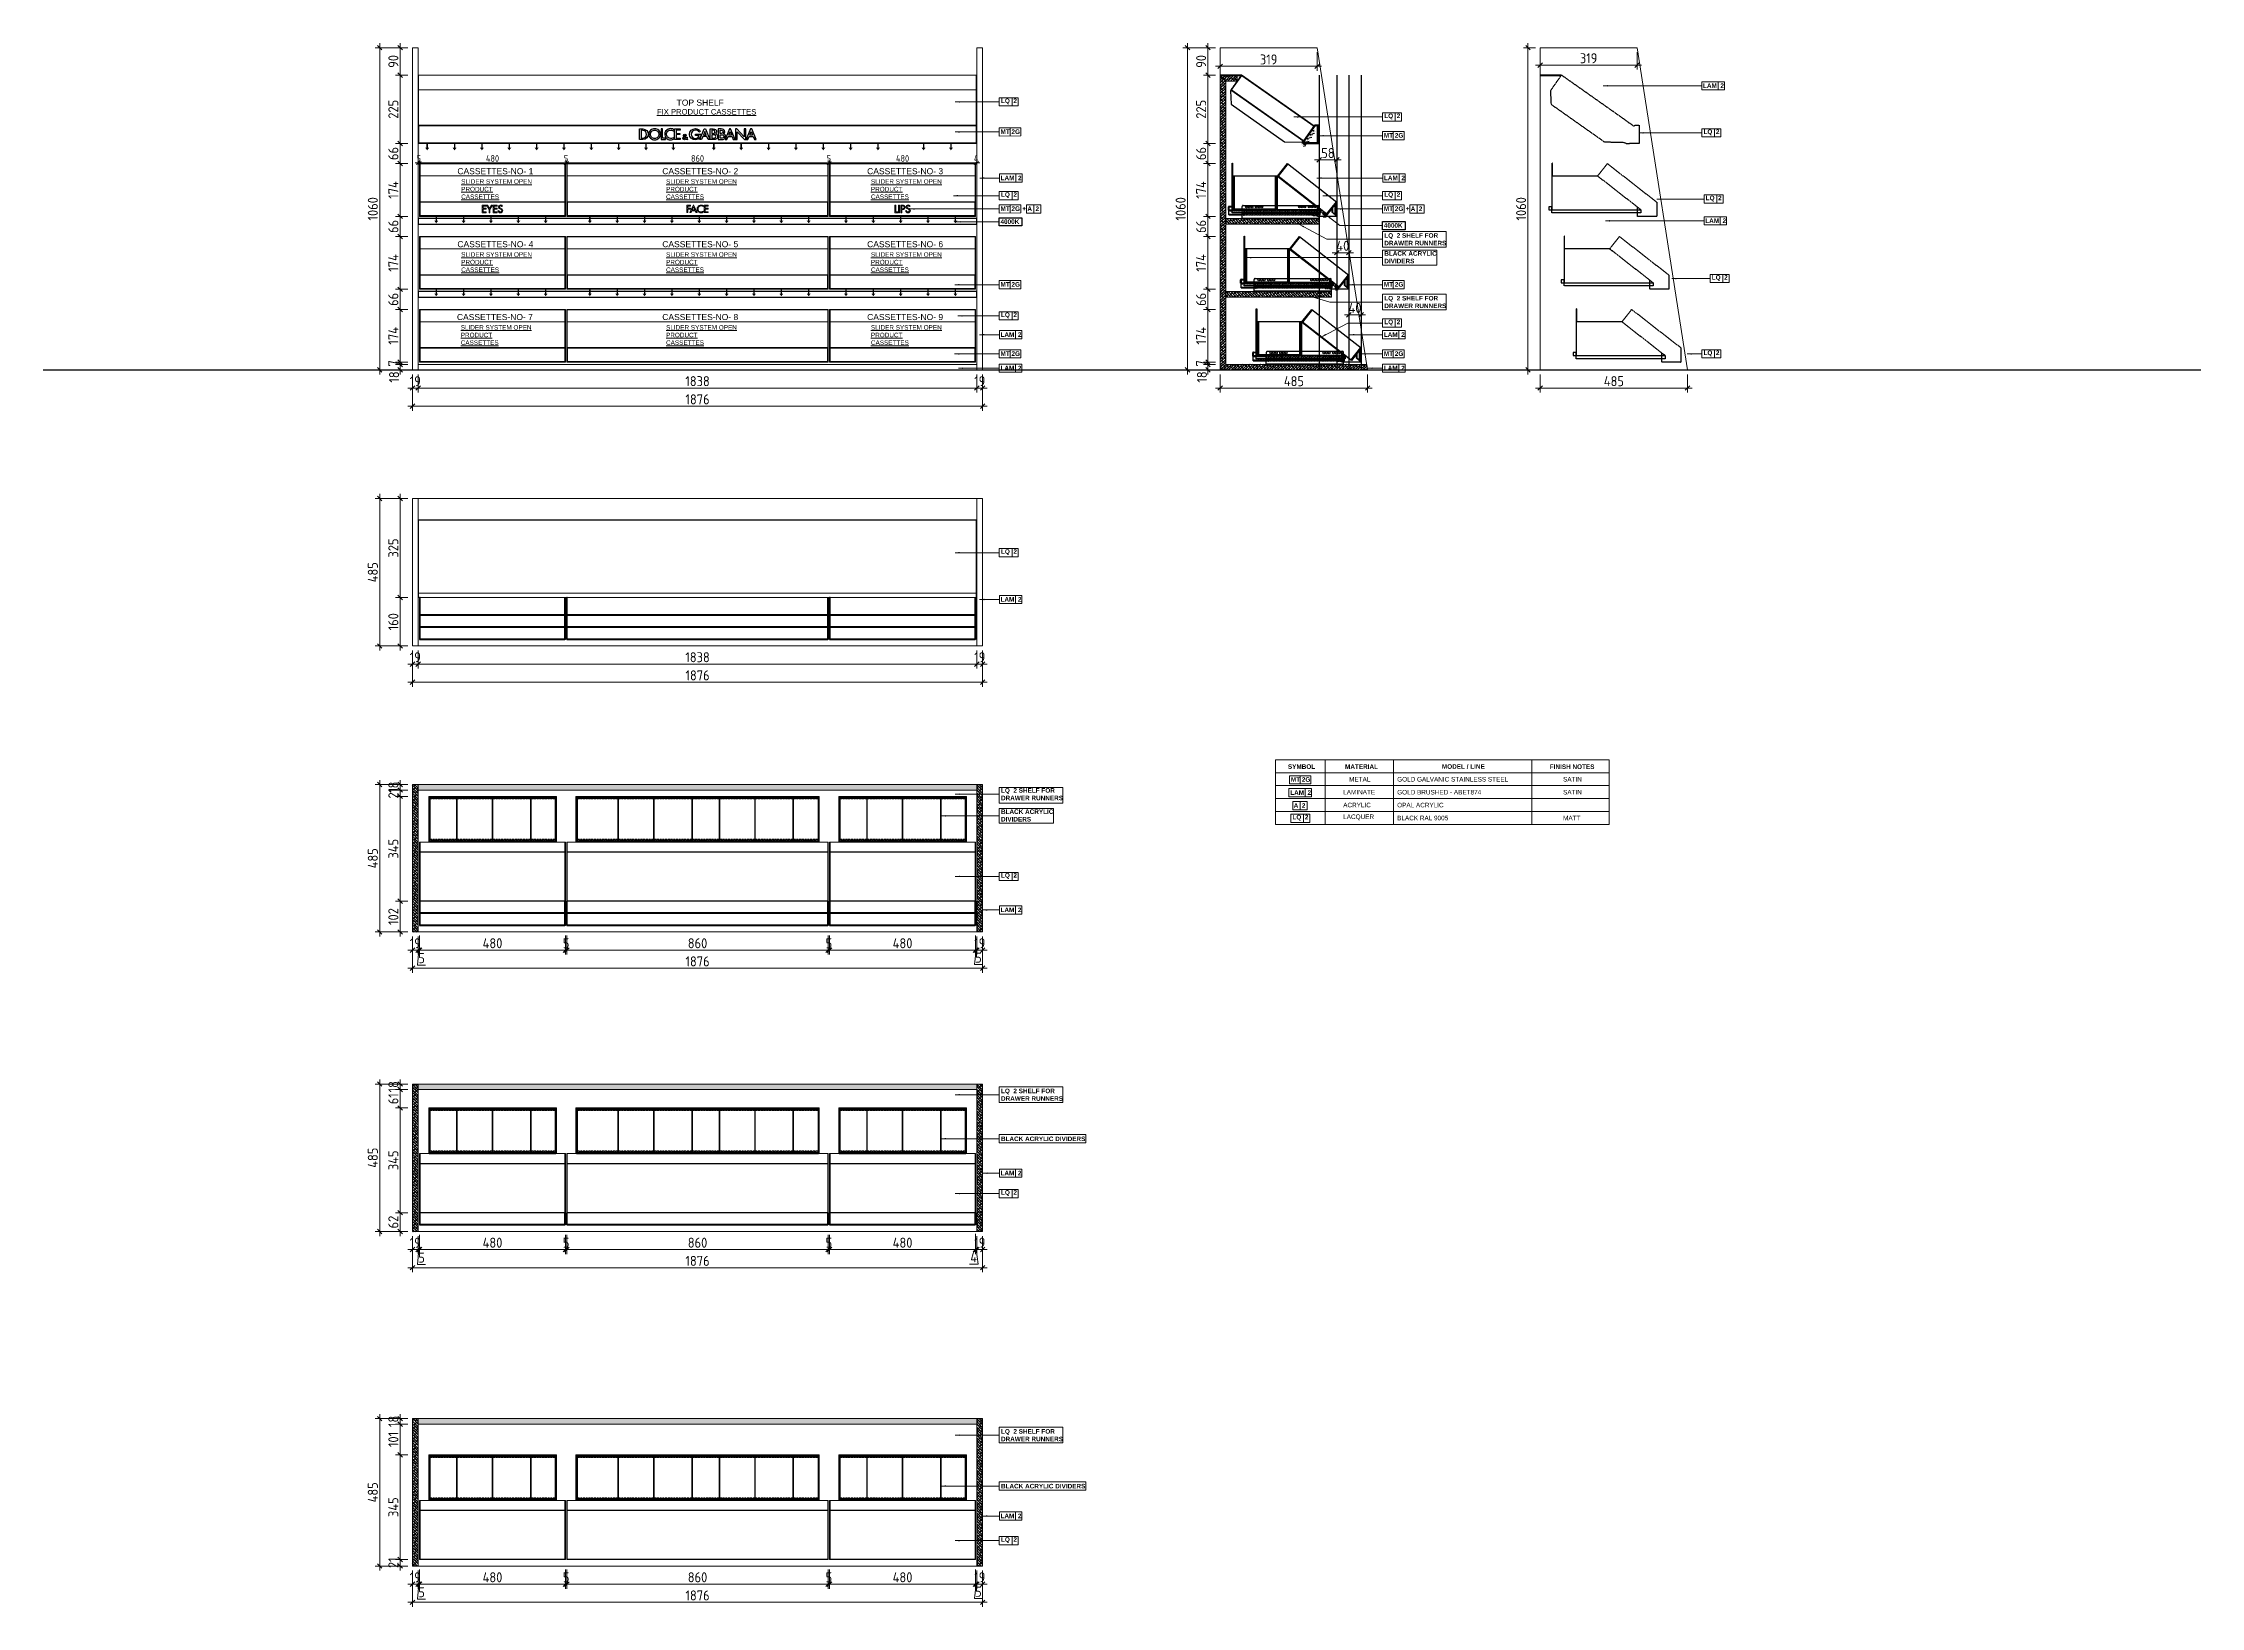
# Model space of a CAD drawing. Header units: millimetres. Extents: x 821127 to 828225, y -459861 to -454717.
import ezdxf

# ---------------------------------------------------------------- set-up
doc = ezdxf.new("R2010")
doc.units = ezdxf.units.MM
doc.header["$LTSCALE"] = 5
doc.header["$MEASUREMENT"] = 0
doc.set_wipeout_variables(frame=1)
doc.header["$PDMODE"] = 35
for name, pattern in [('DASH', [0.35, 0.25, -0.1]), ('DOTTED', [1, 0, -1]), ('phl_center', [0.75, 0.4, -0.35]), ('phl_thick', [0])]:
    doc.linetypes.add(name, pattern=pattern)
for name, color, linetype in [('Acrylic - opal', 9, 'Continuous'), ('Dim', 1, 'Continuous'), ('DIM-10', 1, 'Continuous'), ('DIM-15', 1, 'Continuous'), ('DIM-2', 1, 'Continuous'), ('EL_LIGHTING', 2, 'Continuous'), ('Hardware', 9, 'Continuous'), ('HATCH', 8, 'Continuous'), ('PDF3_Geometry', 7, 'Continuous'), ('PDF3_Text', 7, 'Continuous')]:
    doc.layers.add(name, color=color, linetype=linetype)
for name, color, linetype, lineweight in [('aluminium', 6, 'Continuous', 0), ('LED lights', 1, 'Continuous', 0), ('MDF', 41, 'Continuous', 0), ('METAL', 6, 'Continuous', 0)]:
    doc.layers.add(name, color=color, linetype=linetype, lineweight=lineweight)
doc.layers.add('BY OTHERS', color=5, linetype='Continuous', lineweight=5, true_color=0x0000e6)
doc.layers.add('LED 4600K', color=41, linetype='Continuous', true_color=0xebd690)
doc.styles.add('ISOCP', font='isocp.shx')
doc.styles.add('MAC', font='')
doc.styles.add('PDF Arial', font='arial.ttf')
doc.styles.add('PDF Arial Bold', font='arialbd.ttf')
doc.styles.get("Standard").update_dxf_attribs({"font": 'arial.ttf'})
doc.styles.get('MAC').set_extended_font_data('Trade Gothic Condensed')
doc.dimstyles.new('dim', dxfattribs={"dimtxt": 2, "dimasz": 2, "dimexe": 1, "dimexo": 1, "dimgap": 1, "dimtad": 1, "dimdec": 0, "dimdsep": 46, "dimtxsty": 'Standard', "dimblk": 'OBLIQUE', "dimcen": 0, "dimdle": 1, "dimclrd": 1, "dimclre": 1, "dimclrt": 1, "dimadec": 0, "dimazin": 0, "dimtfac": 1, "dimtdec": 0, "dimtix": 1, "dimtmove": 0, "dimatfit": 3, "dimfxl": 60, "dimlwd": 0, "dimlwe": 0, "dimarcsym": 0})
doc.dimstyles.new('DL - 10', dxfattribs={"dimscale": 10, "dimtxt": 2.2, "dimasz": 1, "dimexe": 1, "dimexo": 1, "dimgap": 0.4, "dimtad": 1, "dimdec": 0, "dimdsep": 46, "dimtxsty": 'ISOCP', "dimblk": 'OBLIQUE', "dimcen": 0.5, "dimdle": 1, "dimclrd": 256, "dimclre": 256, "dimclrt": 2, "dimadec": 0, "dimazin": 2, "dimtfac": 1, "dimtdec": 0, "dimtix": 1, "dimtmove": 1, "dimatfit": 3, "dimldrblk": 'OPEN90', "dimfxl": 5, "dimlwd": 9, "dimlwe": 9, "dimarcsym": 0})
doc.dimstyles.new('DL - 15', dxfattribs={"dimscale": 15, "dimtxt": 2.2, "dimasz": 1, "dimexe": 1, "dimexo": 1, "dimgap": 0.4, "dimtad": 1, "dimdec": 0, "dimdsep": 46, "dimtxsty": 'ISOCP', "dimblk": 'OBLIQUE', "dimcen": 0.5, "dimdle": 1, "dimclrd": 256, "dimclre": 256, "dimclrt": 2, "dimadec": 0, "dimazin": 2, "dimtfac": 1, "dimtdec": 0, "dimtix": 1, "dimtmove": 1, "dimatfit": 3, "dimldrblk": 'OPEN90', "dimfxl": 5, "dimfxlon": 1, "dimlwd": 9, "dimlwe": 9, "dimarcsym": 0})
pattern_1 = [(315, (-0.008, 0), (4.419417382, 4.419417382), []), (45, (-0.008, 0), (4.419417382, 13.258252147), [15.625, -9.375])]
pattern_2 = [(315, (-0.008, -2086.0106), (4.419417382, 4.419417382), []), (45, (-0.008, -2086.0106), (4.419417382, 13.258252147), [15.625, -9.375])]
pattern_3 = [(45, (-2527.299, 0), (-4.419417382, 4.419417382), []), (135, (-2527.299, 0), (-13.258252147, 4.419417382), [15.625, -9.375])]

msp = doc.modelspace()

# ---------------------------------------------------------------- texts
at = {"layer": 'Dim', "char_height": 20, "attachment_point": 1}
for s, width, insert in [('{\\C67;\\c2459751;TOP SHELF}', 154.17, (823210.5, -454902.5)), ('{\\C67;\\c2459751;CASSETTES-NO- 1 }', 292.151, (822489.3, -455128.1)), ('{\\C67;\\c2459751;CASSETTES-NO- 2}', 292.151, (823163.3, -455128.1)), ('{\\C67;\\c2459751;CASSETTES-NO- 3 }', 292.151, (823837.3, -455128.1)), ('{\\C67;\\c2459751;CASSETTES-NO- 4}', 292.151, (822489.3, -455368.2)), ('{\\C67;\\c2459751;CASSETTES-NO- 5}', 292.151, (823163.3, -455368.2)), ('{\\C67;\\c2459751;CASSETTES-NO- 6}', 292.151, (823837.3, -455368.2)), ('{\\C67;\\c2459751;CASSETTES-NO- 7}', 292.151, (822487.8, -455607.9)), ('{\\C67;\\c2459751;CASSETTES-NO- 8}', 292.151, (823163.3, -455607.9)), ('{\\C67;\\c2459751;CASSETTES-NO- 9}', 292.151, (823837.3, -455607.9))]:
    msp.add_mtext_dynamic_manual_height_columns(s, width=width, gutter_width=12.5, heights=[0], dxfattribs=dict(at, insert=insert))
at = {"layer": 'METAL', "color": 2, "attachment_point": 1, "style": 'MAC'}
for s, width, insert, char_height in [('{\\fArial|b0|i0|c0|p34;\\LFIX PRODUCT CASSETTES }', 329.354, (823145.8, -454933.7), 18), ('{\\fArial|b0|i0|c0|p34;\\LSLIDER SYSTEM OPEN PRODUCT CASSETTES }', 233.08, (822501.8, -455164.6), 15), ('{\\fArial|b0|i0|c0|p34;\\LSLIDER SYSTEM OPEN PRODUCT CASSETTES }', 233.08, (823175.8, -455164.6), 15), ('{\\fArial|b0|i0|c0|p34;\\LSLIDER SYSTEM OPEN PRODUCT CASSETTES }', 233.08, (823849.8, -455164.6), 15), ('{\\fArial|b0|i0|c0|p34;\\LSLIDER SYSTEM OPEN PRODUCT CASSETTES }', 233.08, (822501.8, -455404.7), 15), ('{\\fArial|b0|i0|c0|p34;\\LSLIDER SYSTEM OPEN PRODUCT CASSETTES }', 233.08, (823175.8, -455404.7), 15), ('{\\fArial|b0|i0|c0|p34;\\LSLIDER SYSTEM OPEN PRODUCT CASSETTES }', 233.08, (823849.8, -455404.7), 15), ('{\\fArial|b0|i0|c0|p34;\\LSLIDER SYSTEM OPEN PRODUCT CASSETTES }', 233.08, (822500.3, -455644.5), 15), ('{\\fArial|b0|i0|c0|p34;\\LSLIDER SYSTEM OPEN PRODUCT CASSETTES }', 233.08, (823175.8, -455644.5), 15), ('{\\fArial|b0|i0|c0|p34;\\LSLIDER SYSTEM OPEN PRODUCT CASSETTES }', 233.08, (823849.8, -455644.5), 15)]:
    msp.add_mtext_dynamic_manual_height_columns(s, width=width, gutter_width=70, heights=[0], dxfattribs=dict(at, insert=insert, char_height=char_height))
at = {"layer": 'PDF3_Text', "attachment_point": 7}
for s, insert, char_height, style in [('LAM  2', (826587.2, -454864.3), 15.02, 'PDF Arial Bold'), ('LQ  2', (824277.6, -454918.1), 15.02, 'PDF Arial Bold'), ('MT 2G', (824276.1, -455015.7), 15.02, 'PDF Arial Bold'), ('LQ  2', (825538.6, -454967.8), 15.02, 'PDF Arial Bold'), ('LQ  2', (826588.7, -455020), 15.02, 'PDF Arial Bold'), ('MT 2G', (825537.1, -455028.1), 15.02, 'PDF Arial Bold'), ('LAM  2', (824276.5, -455167.8), 15.02, 'PDF Arial Bold'), ('LQ  2', (824277.6, -455226.7), 15.02, 'PDF Arial Bold'), ('LAM  2', (825537.5, -455167.8), 15.02, 'PDF Arial Bold'), ('LQ  2', (825538.6, -455226.7), 15.02, 'PDF Arial Bold'), ('LQ  2', (826596, -455237.9), 15.02, 'PDF Arial Bold'), ('MT 2G', (824276.1, -455269), 15.02, 'PDF Arial Bold'), ('+', (824347.7, -455268.8), 15, 'PDF Arial Bold'), ('A  2', (824364.5, -455269.1), 15.02, 'PDF Arial Bold'), ('MT 2G', (825537.1, -455269), 15.02, 'PDF Arial Bold'), ('+', (825608.7, -455268.8), 15, 'PDF Arial Bold'), ('A  2', (825625.5, -455269.1), 15.02, 'PDF Arial Bold'), ('4000K', (824276.1, -455311.8), 15.02, 'PDF Arial Bold'), ('4000K', (825537.1, -455324.3), 15.02, 'PDF Arial Bold'), ('LQ  2 SHELF FOR\\PDRAWER RUNNERS', (825538.6, -455382.3), 15.021, 'PDF Arial Bold'), ('LAM  2', (826594.5, -455308.5), 15.02, 'PDF Arial Bold'), ('BLACK ACRYLIC\\PDIVIDERS', (825538.6, -455441.4), 15.021, 'PDF Arial Bold'), ('LQ  2', (826616, -455499.4), 15.02, 'PDF Arial Bold'), ('MT 2G', (824276.1, -455518.3), 15.02, 'PDF Arial Bold'), ('MT 2G', (825537.1, -455518.3), 15.02, 'PDF Arial Bold'), ('LQ  2 SHELF FOR\\PDRAWER RUNNERS', (825538.6, -455588.7), 15.021, 'PDF Arial Bold'), ('LQ  2', (824277.6, -455622.1), 15.02, 'PDF Arial Bold'), ('LQ  2', (825538.6, -455645.8), 15.02, 'PDF Arial Bold'), ('LAM  2', (824276.2, -455683.2), 15.02, 'PDF Arial Bold'), ('LAM  2', (825537.2, -455683.2), 15.02, 'PDF Arial Bold'), ('MT 2G', (824276.1, -455745.9), 15.02, 'PDF Arial Bold'), ('LAM  2', (824276.1, -455793.3), 15.02, 'PDF Arial Bold'), ('MT 2G', (825537.1, -455745.9), 15.02, 'PDF Arial Bold'), ('LAM  2', (825537.1, -455793.3), 15.02, 'PDF Arial Bold'), ('LQ  2', (826588.7, -455747.2), 15.02, 'PDF Arial Bold'), ('LQ  2', (824277.6, -456401.1), 15.02, 'PDF Arial Bold'), ('LAM  2', (824276.2, -456554.2), 15.02, 'PDF Arial Bold'), ('SYMBOL', (825221.5, -457104.5), 15.02, 'PDF Arial Bold'), ('MT 2G', (825231.1, -457147), 15.02, 'PDF Arial Bold'), ('MATERIAL', (825409.5, -457104.5), 15.02, 'PDF Arial Bold'), ('METAL', (825422.9, -457145.9), 15.02, 'PDF Arial'), ('GOLD GALVANIC STAINLESS STEEL', (825581, -457146.2), 15.021, 'PDF Arial'), ('MODEL / LINE', (825728.1, -457104.5), 15.021, 'PDF Arial Bold'), ('FINISH NOTES', (826083.1, -457104.8), 15.021, 'PDF Arial Bold'), ('SATIN', (826126.8, -457146.2), 15.02, 'PDF Arial'), ('LQ  2 SHELF FOR\\PDRAWER RUNNERS', (824277.6, -457207.8), 15.021, 'PDF Arial Bold'), ('LAM  2', (825229.1, -457189.8), 15.02, 'PDF Arial Bold'), ('LAMINATE', (825403.5, -457188.4), 15.02, 'PDF Arial'), ('SATIN', (826126.8, -457188.7), 15.02, 'PDF Arial'), ('BLACK ACRYLIC\\PDIVIDERS', (824277.6, -457277.7), 15.021, 'PDF Arial Bold'), ('LQ  2', (825236.5, -457274.8), 15.02, 'PDF Arial Bold'), ('A  2', (825240.5, -457232.3), 15.02, 'PDF Arial Bold'), ('ACRYLIC', (825403.5, -457230.9), 15.02, 'PDF Arial'), ('LACQUER', (825403.5, -457273.4), 15.02, 'PDF Arial'), ('MATT', (826126.8, -457273.6), 15.02, 'PDF Arial'), ('LQ  2', (824277.6, -457466.2), 15.02, 'PDF Arial Bold'), ('LAM  2', (824276.2, -457575.6), 15.02, 'PDF Arial Bold'), ('LQ  2 SHELF FOR\\PDRAWER RUNNERS', (824277.6, -458196.5), 15.021, 'PDF Arial Bold'), ('BLACK ACRYLIC DIVIDERS', (824277.6, -458329), 15.021, 'PDF Arial Bold'), ('LAM  2', (824276.2, -458441.5), 15.02, 'PDF Arial Bold'), ('LQ  2', (824277.6, -458509.4), 15.02, 'PDF Arial Bold'), ('LQ  2 SHELF FOR\\PDRAWER RUNNERS', (824277.6, -459316.5), 15.021, 'PDF Arial Bold'), ('BLACK ACRYLIC DIVIDERS', (824277.6, -459471.6), 15.021, 'PDF Arial Bold'), ('LAM  2', (824276.2, -459569.3), 15.02, 'PDF Arial Bold'), ('LQ  2', (824277.6, -459651.3), 15.02, 'PDF Arial Bold')]:
    msp.add_mtext(s, dxfattribs=dict(at, insert=insert, char_height=char_height, style=style))
at = {"layer": 'PDF3_Text', "char_height": 15.021, "width": 422.979, "attachment_point": 7, "style": 'PDF Arial'}
for s, insert in [('GOLD BRUSHED - ABET874', (825581, -457188.7)), ('OPAL ACRYLIC^I', (825581, -457231.1)), ('BLACK RAL 9005', (825581, -457273.6))]:
    msp.add_mtext(s, dxfattribs=dict(at, insert=insert))

# ---------------------------------------------------------------- blocks, each defined once
blk = doc.blocks.new('WREGFQRGV')
at = {"layer": 'METAL'}
for points in [[(820238.7, -456862.4), (820240.2, -456862.4), (820240.2, -456988.2), (820238.7, -456988.2)], [(820240.2, -456862.4), (821097.2, -456862.4), (821097.2, -456863.4), (820240.2, -456863.4)], [(820240.2, -456903.2), (821097.2, -456903.2), (821097.2, -456863.4), (820240.2, -456863.4)], [(821098.7, -456988.2), (821097.2, -456988.2), (821097.2, -456862.4), (821098.7, -456862.4)], [(820238.7, -456988.2), (820240.2, -456988.2), (820240.2, -457036.2), (820238.7, -457036.2)], [(821097.2, -456988.2), (820240.2, -456988.2), (820240.2, -456989.2), (821097.2, -456989.2)], [(820240.7, -456989.7), (821096.7, -456989.7), (821096.7, -457033.7), (820240.7, -457033.7)], [(821097.2, -456988.2), (821098.7, -456988.2), (821098.7, -457036.2), (821097.2, -457036.2)], [(820240.2, -457034.2), (821097.2, -457034.2), (821097.2, -457036.2), (820240.2, -457036.2)]]:
    blk.add_lwpolyline(points, close=True, dxfattribs=at)
for points in [[(820645.8, -456999.4), (820645.8, -457002.2), (820636.9, -457002.2), (820636.9, -457009.1), (820645.5, -457009.1), (820645.5, -457011.9), (820636.9, -457011.9), (820636.9, -457023.9), (820633.9, -457023.9), (820633.9, -456999.4), (820645.8, -456999.4)], [(820655.5, -456998.4), (820667.2, -457023.9), (820663.9, -457023.9), (820661.1, -457017.8), (820649.9, -457017.8), (820647.1, -457023.9), (820643.8, -457023.9), (820655.5, -456998.4)], [(820651.1, -457015), (820659.9, -457015), (820655.5, -457005.1), (820651.1, -457015)], [(820703.5, -456999.4), (820703.5, -457002.2), (820693.4, -457002.2), (820693.4, -457009.1), (820703.2, -457009.1), (820703.2, -457011.9), (820693.4, -457011.9), (820693.4, -457021.1), (820703.5, -457021.1), (820703.5, -457023.9), (820690.3, -457023.9), (820690.3, -456999.4), (820703.5, -456999.4)]]:
    blk.add_lwpolyline(points, dxfattribs=at)
blk.add_open_spline([(820686.7, -457000.6), (820686.7, -457000.6), (820686.7, -457004.1), (820686.7, -457004.1), (820685.8, -457003.3), (820684.8, -457002.7), (820683.6, -457002.3), (820682.5, -457001.9), (820681.4, -457001.7), (820680.2, -457001.7), (820678.5, -457001.7), (820676.9, -457002.1), (820675.4, -457003), (820673.9, -457003.9), (820672.7, -457005.1), (820671.8, -457006.7), (820671, -457008.2), (820670.5, -457009.9), (820670.5, -457011.7), (820670.5, -457013.5), (820671, -457015.2), (820671.9, -457016.7), (820672.7, -457018.2), (820673.9, -457019.4), (820675.4, -457020.3), (820676.8, -457021.2), (820678.4, -457021.6), (820680.2, -457021.6), (820681.4, -457021.6), (820682.5, -457021.4), (820683.6, -457021), (820684.7, -457020.6), (820685.7, -457019.9), (820686.7, -457019.1), (820686.7, -457019.1), (820686.7, -457022.7), (820686.7, -457022.7), (820685.7, -457023.3), (820684.7, -457023.7), (820683.6, -457024), (820682.5, -457024.3), (820681.4, -457024.4), (820680.3, -457024.4), (820678, -457024.4), (820675.8, -457023.9), (820673.8, -457022.7), (820671.9, -457021.6), (820670.3, -457020.1), (820669.2, -457018.1), (820668.1, -457016.2), (820667.5, -457014.1), (820667.5, -457011.8), (820667.5, -457009.5), (820668.1, -457007.3), (820669.2, -457005.3), (820670.4, -457003.3), (820672, -457001.8), (820674, -457000.6), (820676, -456999.5), (820678.2, -456998.9), (820680.5, -456998.9), (820681.6, -456998.9), (820682.7, -456999), (820683.7, -456999.3), (820684.8, -456999.6), (820685.8, -457000), (820686.7, -457000.6)], degree=3, knots=[0, 0, 0, 0, 1, 1, 1, 2, 2, 2, 3, 3, 3, 4, 4, 4, 5, 5, 5, 6, 6, 6, 7, 7, 7, 8, 8, 8, 9, 9, 9, 10, 10, 10, 11, 11, 11, 12, 12, 12, 13, 13, 13, 14, 14, 14, 15, 15, 15, 16, 16, 16, 17, 17, 17, 18, 18, 18, 19, 19, 19, 20, 20, 20, 21, 21, 21, 22, 22, 22, 22], dxfattribs=at)
blk = doc.blocks.new('AREGRREG')
at = {"layer": 'METAL'}
for points in [[(821891.5, -456862.4), (821893, -456862.4), (821893, -456988.2), (821891.5, -456988.2)], [(821893, -456862.4), (822370, -456862.4), (822370, -456863.4), (821893, -456863.4)], [(821893, -456903.2), (822370, -456903.2), (822370, -456863.4), (821893, -456863.4)], [(822371.5, -456988.2), (822370, -456988.2), (822370, -456862.4), (822371.5, -456862.4)], [(821891.5, -456988.2), (821893, -456988.2), (821893, -457036.2), (821891.5, -457036.2)], [(822370, -456988.2), (821893, -456988.2), (821893, -456989.2), (822370, -456989.2)], [(821893.5, -456989.7), (822369.5, -456989.7), (822369.5, -457033.7), (821893.5, -457033.7)], [(822370, -456988.2), (822371.5, -456988.2), (822371.5, -457036.2), (822370, -457036.2)], [(821893, -457034.2), (822370, -457034.2), (822370, -457036.2), (821893, -457036.2)]]:
    blk.add_lwpolyline(points, close=True, dxfattribs=at)
for points in [[(822109, -456999.2), (822109, -457021.3), (822116.6, -457021.3), (822116.6, -457024.2), (822105.9, -457024.2), (822105.9, -456999.2), (822109, -456999.2)], [(822121.7, -457024.2), (822118.6, -457024.2), (822118.6, -456999.2), (822121.7, -456999.2), (822121.7, -457024.2)]]:
    blk.add_lwpolyline(points, dxfattribs=at)
for points, knots in [([(822130.1, -456999.2), (822133.5, -456999.2), (822136, -456999.7), (822137.6, -457000.9), (822139.2, -457002), (822140, -457003.8), (822140, -457006.4), (822140, -457008.8), (822139.3, -457010.6), (822137.7, -457011.8), (822136.2, -457013.1), (822134, -457013.7), (822131.1, -457013.7), (822131.1, -457013.7), (822129.5, -457013.7), (822129.5, -457013.7), (822129.5, -457013.7), (822129.5, -457024.2), (822129.5, -457024.2), (822129.5, -457024.2), (822126.4, -457024.2), (822126.4, -457024.2), (822126.4, -457024.2), (822126.4, -456999.2), (822126.4, -456999.2), (822126.4, -456999.2), (822130.1, -456999.2), (822130.1, -456999.2)], [0, 0, 0, 0, 1, 1, 1, 2, 2, 2, 3, 3, 3, 4, 4, 4, 5, 5, 5, 6, 6, 6, 7, 7, 7, 8, 8, 8, 9, 9, 9, 9]), ([(822129.5, -457010.9), (822129.5, -457010.9), (822130.5, -457010.9), (822130.5, -457010.9), (822132.9, -457010.9), (822134.6, -457010.5), (822135.6, -457009.8), (822136.6, -457009), (822137.1, -457007.9), (822137.1, -457006.3), (822137.1, -457004.9), (822136.6, -457003.8), (822135.6, -457003.1), (822134.6, -457002.3), (822132.8, -457002), (822130.2, -457002), (822130.2, -457002), (822129.5, -457002), (822129.5, -457002), (822129.5, -457002), (822129.5, -457010.9), (822129.5, -457010.9)], [0, 0, 0, 0, 1, 1, 1, 2, 2, 2, 3, 3, 3, 4, 4, 4, 5, 5, 5, 6, 6, 6, 7, 7, 7, 7]), ([(822156.4, -457002.4), (822156.4, -457002.4), (822153.9, -457003.9), (822153.9, -457003.9), (822153.4, -457003.1), (822152.9, -457002.6), (822152.3, -457002.2), (822151.6, -457001.8), (822150.8, -457001.6), (822149.9, -457001.6), (822148.8, -457001.6), (822147.8, -457001.9), (822147, -457002.6), (822146.1, -457003.3), (822145.7, -457004.1), (822145.7, -457005.1), (822145.7, -457005.9), (822146, -457006.6), (822146.6, -457007.2), (822147.2, -457007.8), (822148, -457008.3), (822149.2, -457008.7), (822149.2, -457008.7), (822151, -457009.4), (822151, -457009.4), (822153.1, -457010.2), (822154.6, -457011.2), (822155.7, -457012.4), (822156.7, -457013.6), (822157.2, -457015.1), (822157.2, -457016.9), (822157.2, -457019.2), (822156.4, -457021.1), (822154.8, -457022.5), (822153.3, -457024), (822151.4, -457024.7), (822149.2, -457024.7), (822147.2, -457024.7), (822145.6, -457024.1), (822144.1, -457022.8), (822142.7, -457021.5), (822141.8, -457019.8), (822141.5, -457017.7), (822141.5, -457017.7), (822144.6, -457017), (822144.6, -457017), (822144.6, -457018.4), (822145.1, -457019.5), (822146, -457020.4), (822146.9, -457021.3), (822148.1, -457021.8), (822149.5, -457021.8), (822150.7, -457021.8), (822151.8, -457021.3), (822152.7, -457020.4), (822153.6, -457019.5), (822154.1, -457018.3), (822154.1, -457016.9), (822154.1, -457015.8), (822153.7, -457014.9), (822153.1, -457014.2), (822152.4, -457013.5), (822151.3, -457012.8), (822149.8, -457012.2), (822149.8, -457012.2), (822148, -457011.4), (822148, -457011.4), (822146, -457010.6), (822144.6, -457009.7), (822143.8, -457008.7), (822143, -457007.6), (822142.6, -457006.5), (822142.6, -457005.1), (822142.6, -457003.3), (822143.3, -457001.7), (822144.7, -457000.5), (822146.2, -456999.3), (822147.9, -456998.6), (822150, -456998.6), (822151.3, -456998.6), (822152.6, -456999), (822153.7, -456999.6), (822154.8, -457000.3), (822155.7, -457001.2), (822156.4, -457002.4)], [0, 0, 0, 0, 1, 1, 1, 2, 2, 2, 3, 3, 3, 4, 4, 4, 5, 5, 5, 6, 6, 6, 7, 7, 7, 8, 8, 8, 9, 9, 9, 10, 10, 10, 11, 11, 11, 12, 12, 12, 13, 13, 13, 14, 14, 14, 15, 15, 15, 16, 16, 16, 17, 17, 17, 18, 18, 18, 19, 19, 19, 20, 20, 20, 21, 21, 21, 22, 22, 22, 23, 23, 23, 24, 24, 24, 25, 25, 25, 26, 26, 26, 27, 27, 27, 28, 28, 28, 28])]:
    blk.add_open_spline(points, degree=3, knots=knots, dxfattribs=at)
blk = doc.blocks.new('RGRGERG')
at = {"layer": 'METAL'}
for points in [[(820238.7, -457277.9), (820240.2, -457277.9), (820240.2, -457403.7), (820238.7, -457403.7)], [(820240.2, -457277.9), (821097.2, -457277.9), (821097.2, -457278.8), (820240.2, -457278.8)], [(820240.2, -457318.6), (821097.2, -457318.6), (821097.2, -457278.8), (820240.2, -457278.8)], [(821098.7, -457403.7), (821097.2, -457403.7), (821097.2, -457277.9), (821098.7, -457277.9)], [(820238.7, -457403.7), (820240.2, -457403.7), (820240.2, -457451.6), (820238.7, -457451.6)], [(821097.2, -457403.7), (820240.2, -457403.7), (820240.2, -457404.6), (821097.2, -457404.6)], [(820240.7, -457405.1), (821096.7, -457405.1), (821096.7, -457449.1), (820240.7, -457449.1)], [(821097.2, -457403.7), (821098.7, -457403.7), (821098.7, -457451.6), (821097.2, -457451.6)], [(820240.2, -457449.6), (821097.2, -457449.6), (821097.2, -457451.6), (820240.2, -457451.6)]]:
    blk.add_lwpolyline(points, close=True, dxfattribs=at)
blk = doc.blocks.new('ARGG')
at = {"layer": 'METAL'}
for points in [[(821290.4, -457277.9), (821291.9, -457277.9), (821291.9, -457403.7), (821290.4, -457403.7)], [(821291.9, -457277.9), (821768.9, -457277.9), (821768.9, -457278.8), (821291.9, -457278.8)], [(821291.9, -457318.6), (821768.9, -457318.6), (821768.9, -457278.8), (821291.9, -457278.8)], [(821770.4, -457403.7), (821768.9, -457403.7), (821768.9, -457277.9), (821770.4, -457277.9)], [(821290.4, -457403.7), (821291.9, -457403.7), (821291.9, -457451.6), (821290.4, -457451.6)], [(821768.9, -457403.7), (821291.9, -457403.7), (821291.9, -457404.6), (821768.9, -457404.6)], [(821292.4, -457405.1), (821768.4, -457405.1), (821768.4, -457449.1), (821292.4, -457449.1)], [(821768.9, -457403.7), (821770.4, -457403.7), (821770.4, -457451.6), (821768.9, -457451.6)], [(821291.9, -457449.6), (821768.9, -457449.6), (821768.9, -457451.6), (821291.9, -457451.6)]]:
    blk.add_lwpolyline(points, close=True, dxfattribs=at)
blk = doc.blocks.new('FGFGG')
at = {"layer": 'METAL'}
for points in [[(821290.4, -456862.4), (821291.9, -456862.4), (821291.9, -456988.2), (821290.4, -456988.2)], [(821291.9, -456862.4), (821768.9, -456862.4), (821768.9, -456863.4), (821291.9, -456863.4)], [(821291.9, -456903.2), (821768.9, -456903.2), (821768.9, -456863.4), (821291.9, -456863.4)], [(821770.4, -456988.2), (821768.9, -456988.2), (821768.9, -456862.4), (821770.4, -456862.4)], [(821290.4, -456988.2), (821291.9, -456988.2), (821291.9, -457036.2), (821290.4, -457036.2)], [(821768.9, -456988.2), (821291.9, -456988.2), (821291.9, -456989.2), (821768.9, -456989.2)], [(821292.4, -456989.7), (821768.4, -456989.7), (821768.4, -457033.7), (821292.4, -457033.7)], [(821768.9, -456988.2), (821770.4, -456988.2), (821770.4, -457036.2), (821768.9, -457036.2)], [(821291.9, -457034.2), (821768.9, -457034.2), (821768.9, -457036.2), (821291.9, -457036.2)]]:
    blk.add_lwpolyline(points, close=True, dxfattribs=at)
for points in [[(821509.6, -456999.2), (821509.6, -457002.1), (821499.3, -457002.1), (821499.3, -457009.1), (821509.3, -457009.1), (821509.3, -457011.9), (821499.3, -457011.9), (821499.3, -457021.4), (821509.6, -457021.4), (821509.6, -457024.2), (821496.2, -457024.2), (821496.2, -456999.2), (821509.6, -456999.2)], [(821514.5, -456999.2), (821520.6, -457009.9), (821526.7, -456999.2), (821530.3, -456999.2), (821522.1, -457013.3), (821522.1, -457024.2), (821519, -457024.2), (821519, -457013.3), (821510.9, -456999.2), (821514.5, -456999.2)], [(821545.9, -456999.2), (821545.9, -457002.1), (821535.6, -457002.1), (821535.6, -457009.1), (821545.6, -457009.1), (821545.6, -457011.9), (821535.6, -457011.9), (821535.6, -457021.4), (821545.9, -457021.4), (821545.9, -457024.2), (821532.5, -457024.2), (821532.5, -456999.2), (821545.9, -456999.2)]]:
    blk.add_lwpolyline(points, dxfattribs=at)
blk.add_open_spline([(821563.3, -457002.5), (821563.3, -457002.5), (821560.8, -457004), (821560.8, -457004), (821560.4, -457003.2), (821559.8, -457002.6), (821559.2, -457002.2), (821558.6, -457001.8), (821557.8, -457001.6), (821556.8, -457001.6), (821555.7, -457001.6), (821554.8, -457001.9), (821553.9, -457002.6), (821553.1, -457003.3), (821552.7, -457004.1), (821552.7, -457005.1), (821552.7, -457005.9), (821552.9, -457006.6), (821553.5, -457007.2), (821554.1, -457007.8), (821555, -457008.3), (821556.1, -457008.7), (821556.1, -457008.7), (821557.9, -457009.4), (821557.9, -457009.4), (821560, -457010.2), (821561.6, -457011.2), (821562.6, -457012.4), (821563.6, -457013.6), (821564.1, -457015.1), (821564.1, -457016.9), (821564.1, -457019.2), (821563.3, -457021.1), (821561.8, -457022.6), (821560.2, -457024), (821558.3, -457024.7), (821556.1, -457024.7), (821554.2, -457024.7), (821552.5, -457024.1), (821551, -457022.8), (821549.6, -457021.5), (821548.7, -457019.8), (821548.4, -457017.7), (821548.4, -457017.7), (821551.6, -457017.1), (821551.6, -457017.1), (821551.6, -457018.4), (821552, -457019.6), (821553, -457020.5), (821553.9, -457021.4), (821555, -457021.8), (821556.4, -457021.8), (821557.7, -457021.8), (821558.8, -457021.4), (821559.7, -457020.4), (821560.6, -457019.5), (821561, -457018.3), (821561, -457016.9), (821561, -457015.9), (821560.7, -457015), (821560, -457014.3), (821559.4, -457013.6), (821558.3, -457012.9), (821556.7, -457012.2), (821556.7, -457012.2), (821555, -457011.5), (821555, -457011.5), (821553, -457010.6), (821551.6, -457009.7), (821550.8, -457008.7), (821549.9, -457007.7), (821549.5, -457006.5), (821549.5, -457005.1), (821549.5, -457003.3), (821550.2, -457001.7), (821551.7, -457000.5), (821553.1, -456999.3), (821554.8, -456998.7), (821556.9, -456998.7), (821558.3, -456998.7), (821559.5, -456999), (821560.6, -456999.7), (821561.7, -457000.3), (821562.6, -457001.2), (821563.3, -457002.5)], degree=3, knots=[0, 0, 0, 0, 1, 1, 1, 2, 2, 2, 3, 3, 3, 4, 4, 4, 5, 5, 5, 6, 6, 6, 7, 7, 7, 8, 8, 8, 9, 9, 9, 10, 10, 10, 11, 11, 11, 12, 12, 12, 13, 13, 13, 14, 14, 14, 15, 15, 15, 16, 16, 16, 17, 17, 17, 18, 18, 18, 19, 19, 19, 20, 20, 20, 21, 21, 21, 22, 22, 22, 23, 23, 23, 24, 24, 24, 25, 25, 25, 26, 26, 26, 27, 27, 27, 28, 28, 28, 28], dxfattribs=at)
blk = doc.blocks.new('FLECHE')
at = {"layer": 'EL_LIGHTING', "const_width": 5}
blk.add_lwpolyline([(0, 0), (0, -15)], dxfattribs=at)
at = {"layer": 'EL_LIGHTING'}
blk.add_lwpolyline([(0, -15, 15, 0, 0), (0, -24.8, 0, 0, 0)], format="xyseb", dxfattribs=at)
blk = doc.blocks.new('*U12')
at = {"layer": 'EL_LIGHTING', "xscale": 0.9, "yscale": 0.9, "zscale": 0.9, "rotation": 90}
blk.add_blockref('FLECHE', (-11.2, 0), dxfattribs=at)
blk = doc.blocks.new('*U13')
at = {"layer": 'LED 4600K', "color": 0, "linetype": 'ByBlock', "lineweight": -2}
for p in [(0, 810), (0, 720), (0, 630), (0, 540), (0, 450), (0, 360), (0, 270), (0, 180), (0, 90), (0, 0)]:
    blk.add_blockref('*U12', p, dxfattribs=at)
blk = doc.blocks.new('*U14')
at = {"layer": 'EL_LIGHTING', "xscale": 0.9, "yscale": 0.9, "zscale": 0.9, "rotation": 90}
blk.add_blockref('FLECHE', (-11.2, 0), dxfattribs=at)
blk = doc.blocks.new('*U15')
at = {"layer": 'LED 4600K', "color": 0, "linetype": 'ByBlock', "lineweight": -2}
for p in [(0, 360), (0, 270), (0, 180), (0, 90), (0, 0)]:
    blk.add_blockref('*U14', p, dxfattribs=at)
blk = doc.blocks.new('*U16')
at = {"layer": 'EL_LIGHTING', "xscale": 0.9, "yscale": 0.9, "zscale": 0.9, "rotation": 90}
blk.add_blockref('FLECHE', (-11.2, 0), dxfattribs=at)
blk = doc.blocks.new('*U17')
at = {"layer": 'LED 4600K', "color": 0, "linetype": 'ByBlock', "lineweight": -2}
for p in [(0, 720), (0, 630), (0, 540), (0, 450), (0, 360), (0, 270), (0, 180), (0, 90), (0, 0)]:
    blk.add_blockref('*U16', p, dxfattribs=at)
blk = doc.blocks.new('*U18')
at = {"layer": 'EL_LIGHTING', "xscale": 0.9, "yscale": 0.9, "zscale": 0.9, "rotation": 90}
blk.add_blockref('FLECHE', (-11.2, 0), dxfattribs=at)
blk = doc.blocks.new('*U19')
at = {"layer": 'LED 4600K', "color": 0, "linetype": 'ByBlock', "lineweight": -2}
for p in [(0, 360), (0, 270), (0, 180), (0, 90), (0, 0)]:
    blk.add_blockref('*U18', p, dxfattribs=at)
blk = doc.blocks.new('*U20')
at = {"layer": 'EL_LIGHTING', "xscale": 0.9, "yscale": 0.9, "zscale": 0.9, "rotation": 90}
blk.add_blockref('FLECHE', (-11.2, 0), dxfattribs=at)
blk = doc.blocks.new('*U21')
at = {"layer": 'LED 4600K', "color": 0, "linetype": 'ByBlock', "lineweight": -2}
for p in [(0, 360), (0, 270), (0, 180), (0, 90), (0, 0)]:
    blk.add_blockref('*U20', p, dxfattribs=at)
blk = doc.blocks.new('*U22')
at = {"layer": 'EL_LIGHTING', "xscale": 0.9, "yscale": 0.9, "zscale": 0.9, "rotation": 90}
blk.add_blockref('FLECHE', (-11.2, 0), dxfattribs=at)
blk = doc.blocks.new('*U23')
at = {"layer": 'LED 4600K', "color": 0, "linetype": 'ByBlock', "lineweight": -2}
for p in [(0, 360), (0, 270), (0, 180), (0, 90), (0, 0)]:
    blk.add_blockref('*U22', p, dxfattribs=at)
blk = doc.blocks.new('*U24')
at = {"layer": 'EL_LIGHTING', "xscale": 0.9, "yscale": 0.9, "zscale": 0.9, "rotation": 90}
blk.add_blockref('FLECHE', (-11.2, 0), dxfattribs=at)
blk = doc.blocks.new('*U25')
at = {"layer": 'LED 4600K', "color": 0, "linetype": 'ByBlock', "lineweight": -2}
for p in [(0, 720), (0, 630), (0, 540), (0, 450), (0, 360), (0, 270), (0, 180), (0, 90), (0, 0)]:
    blk.add_blockref('*U24', p, dxfattribs=at)
blk = doc.blocks.new('_OBLIQUE')
at = {"color": 0, "linetype": 'ByBlock', "lineweight": -2}
blk.add_line((-0.5, -0.5), (0.5, 0.5), dxfattribs=at)
blk = doc.blocks.new('*D30')
at = {"layer": 'Defpoints', "color": 0, "transparency": 16777216}
for p in [(822364.8, -455113), (822844.8, -455111.1), (822844.8, -455113)]:
    blk.add_point(p, dxfattribs=at)
at = {"layer": 'DIM-10', "lineweight": 9, "transparency": 16777216}
for p, q in [((822354.8, -455111.1), (822854.8, -455111.1)), ((822364.8, -455103), (822364.8, -455101.1)), ((822844.8, -455103), (822844.8, -455101.1))]:
    blk.add_line(p, q, dxfattribs=at)
at = {"layer": 'DIM-10', "lineweight": 9, "transparency": 16777216, "xscale": 10, "yscale": 10, "zscale": 10, "rotation": 180}
blk.add_blockref('_OBLIQUE', (822364.8, -455111.1), dxfattribs=at)
at = {"layer": 'DIM-10', "lineweight": 9, "transparency": 16777216, "xscale": 10, "yscale": 10, "zscale": 10}
blk.add_blockref('_OBLIQUE', (822844.8, -455111.1), dxfattribs=at)
at = {"layer": 'DIM-10', "color": 2, "transparency": 16777216, "insert": (822604.8, -455096.1), "char_height": 22, "attachment_point": 5, "style": 'ISOCP'}
blk.add_mtext('480', dxfattribs=at)
blk = doc.blocks.new('_Open90')
at = {"color": 0, "linetype": 'ByBlock', "lineweight": -2}
for p, q in [((0, 0), (-1, 0)), ((-0.5, 0.5), (0, 0)), ((0, 0), (-0.5, -0.5))]:
    blk.add_line(p, q, dxfattribs=at)
blk = doc.blocks.new('*D77')
at = {"layer": 'Defpoints', "color": 0, "transparency": 16777216}
for p in [(822844.8, -455113), (822849.3, -455111.1), (822849.3, -455113)]:
    blk.add_point(p, dxfattribs=at)
at = {"layer": 'DIM-10', "lineweight": 9, "transparency": 16777216}
for p, q in [((822844.8, -455111.1), (822834.8, -455111.1)), ((822844.8, -455103), (822844.8, -455101.1)), ((822844.8, -455111.1), (822849.3, -455111.1)), ((822849.3, -455103), (822849.3, -455101.1)), ((822849.3, -455111.1), (822859.3, -455111.1))]:
    blk.add_line(p, q, dxfattribs=at)
at = {"layer": 'DIM-10', "lineweight": 9, "transparency": 16777216, "xscale": 10, "yscale": 10, "zscale": 10}
blk.add_blockref('_OBLIQUE', (822844.8, -455111.1), dxfattribs=at)
at = {"layer": 'DIM-10', "lineweight": 9, "transparency": 16777216, "xscale": 10, "yscale": 10, "zscale": 10, "rotation": 180}
blk.add_blockref('_OBLIQUE', (822849.3, -455111.1), dxfattribs=at)
at = {"layer": 'DIM-10', "color": 2, "transparency": 16777216, "insert": (822847, -455096.1), "char_height": 22, "attachment_point": 5, "style": 'ISOCP'}
blk.add_mtext('5', dxfattribs=at)
blk = doc.blocks.new('*D78')
at = {"layer": 'Defpoints', "color": 0, "transparency": 16777216}
for p in [(822849.3, -455113), (823709.3, -455111.1), (823709.3, -455112.5)]:
    blk.add_point(p, dxfattribs=at)
at = {"layer": 'DIM-10', "lineweight": 9, "transparency": 16777216}
for p, q in [((822839.3, -455111.1), (823719.3, -455111.1)), ((822849.3, -455103), (822849.3, -455101.1)), ((823709.3, -455102.5), (823709.3, -455101.1))]:
    blk.add_line(p, q, dxfattribs=at)
at = {"layer": 'DIM-10', "lineweight": 9, "transparency": 16777216, "xscale": 10, "yscale": 10, "zscale": 10, "rotation": 180}
blk.add_blockref('_OBLIQUE', (822849.3, -455111.1), dxfattribs=at)
at = {"layer": 'DIM-10', "lineweight": 9, "transparency": 16777216, "xscale": 10, "yscale": 10, "zscale": 10}
blk.add_blockref('_OBLIQUE', (823709.3, -455111.1), dxfattribs=at)
at = {"layer": 'DIM-10', "color": 2, "transparency": 16777216, "insert": (823279.3, -455096.1), "char_height": 22, "attachment_point": 5, "style": 'ISOCP'}
blk.add_mtext('860', dxfattribs=at)
blk = doc.blocks.new('*D79')
at = {"layer": 'Defpoints', "color": 0, "transparency": 16777216}
for p in [(823709.3, -455112.5), (823713.8, -455111.1), (823713.8, -455113)]:
    blk.add_point(p, dxfattribs=at)
at = {"layer": 'DIM-10', "lineweight": 9, "transparency": 16777216}
for p, q in [((823709.3, -455111.1), (823699.3, -455111.1)), ((823709.3, -455102.5), (823709.3, -455101.1)), ((823709.3, -455111.1), (823713.8, -455111.1)), ((823713.8, -455103), (823713.8, -455101.1)), ((823713.8, -455111.1), (823723.8, -455111.1))]:
    blk.add_line(p, q, dxfattribs=at)
at = {"layer": 'DIM-10', "lineweight": 9, "transparency": 16777216, "xscale": 10, "yscale": 10, "zscale": 10}
blk.add_blockref('_OBLIQUE', (823709.3, -455111.1), dxfattribs=at)
at = {"layer": 'DIM-10', "lineweight": 9, "transparency": 16777216, "xscale": 10, "yscale": 10, "zscale": 10, "rotation": 180}
blk.add_blockref('_OBLIQUE', (823713.8, -455111.1), dxfattribs=at)
at = {"layer": 'DIM-10', "color": 2, "transparency": 16777216, "insert": (823711.5, -455096.1), "char_height": 22, "attachment_point": 5, "style": 'ISOCP'}
blk.add_mtext('5', dxfattribs=at)
blk = doc.blocks.new('*D80')
at = {"layer": 'Defpoints', "color": 0, "transparency": 16777216}
for p in [(823713.8, -455113), (824193.8, -455111.1), (824193.8, -455113)]:
    blk.add_point(p, dxfattribs=at)
at = {"layer": 'DIM-10', "lineweight": 9, "transparency": 16777216}
for p, q in [((823703.8, -455111.1), (824203.8, -455111.1)), ((823713.8, -455103), (823713.8, -455101.1)), ((824193.8, -455103), (824193.8, -455101.1))]:
    blk.add_line(p, q, dxfattribs=at)
at = {"layer": 'DIM-10', "lineweight": 9, "transparency": 16777216, "xscale": 10, "yscale": 10, "zscale": 10, "rotation": 180}
blk.add_blockref('_OBLIQUE', (823713.8, -455111.1), dxfattribs=at)
at = {"layer": 'DIM-10', "lineweight": 9, "transparency": 16777216, "xscale": 10, "yscale": 10, "zscale": 10}
blk.add_blockref('_OBLIQUE', (824193.8, -455111.1), dxfattribs=at)
at = {"layer": 'DIM-10', "color": 2, "transparency": 16777216, "insert": (823953.8, -455096.1), "char_height": 22, "attachment_point": 5, "style": 'ISOCP'}
blk.add_mtext('480', dxfattribs=at)
blk = doc.blocks.new('*D81')
at = {"layer": 'Defpoints', "color": 0, "transparency": 16777216}
for p in [(824193.8, -455113), (824198.3, -455111.1), (824198.3, -455113)]:
    blk.add_point(p, dxfattribs=at)
at = {"layer": 'DIM-10', "lineweight": 9, "transparency": 16777216}
for p, q in [((824193.8, -455111.1), (824183.8, -455111.1)), ((824193.8, -455103), (824193.8, -455101.1)), ((824193.8, -455111.1), (824198.3, -455111.1)), ((824198.3, -455103), (824198.3, -455101.1)), ((824198.3, -455111.1), (824208.3, -455111.1))]:
    blk.add_line(p, q, dxfattribs=at)
at = {"layer": 'DIM-10', "lineweight": 9, "transparency": 16777216, "xscale": 10, "yscale": 10, "zscale": 10}
blk.add_blockref('_OBLIQUE', (824193.8, -455111.1), dxfattribs=at)
at = {"layer": 'DIM-10', "lineweight": 9, "transparency": 16777216, "xscale": 10, "yscale": 10, "zscale": 10, "rotation": 180}
blk.add_blockref('_OBLIQUE', (824198.3, -455111.1), dxfattribs=at)
at = {"layer": 'DIM-10', "color": 2, "transparency": 16777216, "insert": (824196, -455096.1), "char_height": 22, "attachment_point": 5, "style": 'ISOCP'}
blk.add_mtext('4', dxfattribs=at)
blk = doc.blocks.new('*U26')
at = {"layer": 'EL_LIGHTING', "xscale": 0.9, "yscale": 0.9, "zscale": 0.9, "rotation": 90}
blk.add_blockref('FLECHE', (-11.2, 0), dxfattribs=at)
blk = doc.blocks.new('*U27')
at = {"layer": 'LED 4600K', "color": 0, "linetype": 'ByBlock', "lineweight": -2}
for p in [(0, 540), (0, 450), (0, 360), (0, 270), (0, 180), (0, 90), (0, 0)]:
    blk.add_blockref('*U26', p, dxfattribs=at)
blk = doc.blocks.new('*U28')
at = {"layer": 'EL_LIGHTING', "xscale": 0.9, "yscale": 0.9, "zscale": 0.9, "rotation": 90}
blk.add_blockref('FLECHE', (-11.2, 0), dxfattribs=at)
blk = doc.blocks.new('*U29')
at = {"layer": 'LED 4600K', "color": 0, "linetype": 'ByBlock', "lineweight": -2}
for p in [(0, 90), (0, 0)]:
    blk.add_blockref('*U28', p, dxfattribs=at)
blk = doc.blocks.new('*D82')
at = {"layer": 'Defpoints', "color": 0, "transparency": 16777216}
for p in [(822360.3, -455111.1), (822360.3, -455113.4), (822364.8, -455113)]:
    blk.add_point(p, dxfattribs=at)
at = {"layer": 'DIM-10', "lineweight": 9, "transparency": 16777216}
for p, q in [((822360.3, -455111.1), (822350.3, -455111.1)), ((822360.3, -455103.4), (822360.3, -455101.1)), ((822364.8, -455111.1), (822360.3, -455111.1)), ((822364.8, -455103), (822364.8, -455101.1)), ((822364.8, -455111.1), (822374.8, -455111.1))]:
    blk.add_line(p, q, dxfattribs=at)
at = {"layer": 'DIM-10', "lineweight": 9, "transparency": 16777216, "xscale": 10, "yscale": 10, "zscale": 10}
blk.add_blockref('_OBLIQUE', (822360.3, -455111.1), dxfattribs=at)
at = {"layer": 'DIM-10', "lineweight": 9, "transparency": 16777216, "xscale": 10, "yscale": 10, "zscale": 10, "rotation": 180}
blk.add_blockref('_OBLIQUE', (822364.8, -455111.1), dxfattribs=at)
at = {"layer": 'DIM-10', "color": 2, "transparency": 16777216, "insert": (822362.5, -455096.1), "char_height": 22, "attachment_point": 5, "style": 'ISOCP'}
blk.add_mtext('5', dxfattribs=at)
blk = doc.blocks.new('*D31')
at = {"layer": 'Defpoints', "color": 0, "transparency": 16777216}
for p in [(822341.3, -455791.9), (824217.3, -455791.9), (824217.3, -455911.1)]:
    blk.add_point(p, dxfattribs=at)
at = {"layer": 'DIM-15', "lineweight": 9, "transparency": 16777216}
for p, q in [((822341.3, -455836.1), (822341.3, -455926.1)), ((824217.3, -455836.1), (824217.3, -455926.1)), ((822326.3, -455911.1), (824232.3, -455911.1))]:
    blk.add_line(p, q, dxfattribs=at)
at = {"layer": 'DIM-15', "lineweight": 9, "transparency": 16777216, "xscale": 15, "yscale": 15, "zscale": 15, "rotation": 180}
blk.add_blockref('_OBLIQUE', (822341.3, -455911.1), dxfattribs=at)
at = {"layer": 'DIM-15', "lineweight": 9, "transparency": 16777216, "xscale": 15, "yscale": 15, "zscale": 15}
blk.add_blockref('_OBLIQUE', (824217.3, -455911.1), dxfattribs=at)
at = {"layer": 'DIM-15', "color": 2, "transparency": 16777216, "insert": (823279.3, -455888.6), "char_height": 33, "attachment_point": 5, "style": 'ISOCP'}
blk.add_mtext('1876', dxfattribs=at)
blk = doc.blocks.new('*D32')
at = {"layer": 'Defpoints', "color": 0, "transparency": 16777216}
for p in [(822341.3, -455592.8), (822301.1, -455766.5), (822341.3, -455766.5)]:
    blk.add_point(p, dxfattribs=at)
at = {"layer": 'DIM-15', "lineweight": 9, "transparency": 16777216}
for p, q in [((822326.3, -455592.8), (822286.1, -455592.8)), ((822301.1, -455577.8), (822301.1, -455781.5)), ((822326.3, -455766.5), (822286.1, -455766.5))]:
    blk.add_line(p, q, dxfattribs=at)
at = {"layer": 'DIM-15', "lineweight": 9, "transparency": 16777216, "xscale": 15, "yscale": 15, "zscale": 15}
for p, rotation in [((822301.1, -455592.8), 90), ((822301.1, -455766.5), 270)]:
    blk.add_blockref('_OBLIQUE', p, dxfattribs=dict(at, rotation=rotation))
at = {"layer": 'DIM-15', "color": 2, "transparency": 16777216, "insert": (822278.6, -455679.7), "char_height": 33, "attachment_point": 5, "rotation": 90, "style": 'ISOCP'}
blk.add_mtext('174', dxfattribs=at)
blk = doc.blocks.new('*D33')
at = {"layer": 'Defpoints', "color": 0, "transparency": 16777216}
for p in [(822341.3, -455773.9), (822301.1, -455791.9), (822341.3, -455791.9)]:
    blk.add_point(p, dxfattribs=at)
at = {"layer": 'DIM-15', "lineweight": 9, "transparency": 16777216}
for p, q in [((822326.3, -455773.9), (822286.1, -455773.9)), ((822301.1, -455758.9), (822301.1, -455806.9)), ((822326.3, -455791.9), (822286.1, -455791.9))]:
    blk.add_line(p, q, dxfattribs=at)
at = {"layer": 'DIM-15', "lineweight": 9, "transparency": 16777216, "xscale": 15, "yscale": 15, "zscale": 15}
for p, rotation in [((822301.1, -455773.9), 90), ((822301.1, -455791.9), 270)]:
    blk.add_blockref('_OBLIQUE', p, dxfattribs=dict(at, rotation=rotation))
at = {"layer": 'DIM-15', "color": 2, "transparency": 16777216, "insert": (822281.1, -455815.1), "char_height": 33, "attachment_point": 5, "rotation": 90, "style": 'ISOCP'}
blk.add_mtext('18', dxfattribs=at)
blk = doc.blocks.new('*D34')
at = {"layer": 'Defpoints', "color": 0, "transparency": 16777216}
for p in [(822233.6, -454731.9), (822341.3, -454731.9), (822341.3, -455791.9)]:
    blk.add_point(p, dxfattribs=at)
at = {"layer": 'DIM-15', "lineweight": 9, "transparency": 16777216}
for p, q in [((822233.6, -455806.9), (822233.6, -454716.9)), ((822308.6, -454731.9), (822218.6, -454731.9)), ((822308.6, -455791.9), (822218.6, -455791.9))]:
    blk.add_line(p, q, dxfattribs=at)
at = {"layer": 'DIM-15', "lineweight": 9, "transparency": 16777216, "xscale": 15, "yscale": 15, "zscale": 15}
for p, rotation in [((822233.6, -454731.9), 90), ((822233.6, -455791.9), 270)]:
    blk.add_blockref('_OBLIQUE', p, dxfattribs=dict(at, rotation=rotation))
at = {"layer": 'DIM-15', "color": 2, "transparency": 16777216, "insert": (822211.1, -455261.9), "char_height": 33, "attachment_point": 5, "rotation": 90, "style": 'ISOCP'}
blk.add_mtext('1060', dxfattribs=at)
blk = doc.blocks.new('*D35')
at = {"layer": 'Defpoints', "color": 0, "transparency": 16777216}
for p in [(822301.1, -455526.7), (822341.3, -455526.7), (822341.3, -455592.8)]:
    blk.add_point(p, dxfattribs=at)
at = {"layer": 'DIM-15', "lineweight": 9, "transparency": 16777216}
for p, q in [((822326.3, -455526.7), (822286.1, -455526.7)), ((822301.1, -455607.8), (822301.1, -455511.7)), ((822326.3, -455592.8), (822286.1, -455592.8))]:
    blk.add_line(p, q, dxfattribs=at)
at = {"layer": 'DIM-15', "lineweight": 9, "transparency": 16777216, "xscale": 15, "yscale": 15, "zscale": 15}
for p, rotation in [((822301.1, -455526.7), 90), ((822301.1, -455592.8), 270)]:
    blk.add_blockref('_OBLIQUE', p, dxfattribs=dict(at, rotation=rotation))
at = {"layer": 'DIM-15', "color": 2, "transparency": 16777216, "insert": (822278.6, -455559.8), "char_height": 33, "attachment_point": 5, "rotation": 90, "style": 'ISOCP'}
blk.add_mtext('66', dxfattribs=at)
blk = doc.blocks.new('*D36')
at = {"layer": 'Defpoints', "color": 0, "transparency": 16777216}
for p in [(822301.1, -455353), (822341.3, -455353), (822341.3, -455526.6)]:
    blk.add_point(p, dxfattribs=at)
at = {"layer": 'DIM-15', "lineweight": 9, "transparency": 16777216}
for p, q in [((822326.3, -455353), (822286.1, -455353)), ((822301.1, -455541.6), (822301.1, -455338)), ((822326.3, -455526.6), (822286.1, -455526.6))]:
    blk.add_line(p, q, dxfattribs=at)
at = {"layer": 'DIM-15', "lineweight": 9, "transparency": 16777216, "xscale": 15, "yscale": 15, "zscale": 15}
for p, rotation in [((822301.1, -455353), 90), ((822301.1, -455526.6), 270)]:
    blk.add_blockref('_OBLIQUE', p, dxfattribs=dict(at, rotation=rotation))
at = {"layer": 'DIM-15', "color": 2, "transparency": 16777216, "insert": (822278.6, -455439.8), "char_height": 33, "attachment_point": 5, "rotation": 90, "style": 'ISOCP'}
blk.add_mtext('174', dxfattribs=at)
blk = doc.blocks.new('*D37')
at = {"layer": 'Defpoints', "color": 0, "transparency": 16777216}
for p in [(822301.1, -455286.7), (822341.3, -455286.7), (822341.3, -455353)]:
    blk.add_point(p, dxfattribs=at)
at = {"layer": 'DIM-15', "lineweight": 9, "transparency": 16777216}
for p, q in [((822326.3, -455286.7), (822286.1, -455286.7)), ((822301.1, -455368), (822301.1, -455271.7)), ((822326.3, -455353), (822286.1, -455353))]:
    blk.add_line(p, q, dxfattribs=at)
at = {"layer": 'DIM-15', "lineweight": 9, "transparency": 16777216, "xscale": 15, "yscale": 15, "zscale": 15}
for p, rotation in [((822301.1, -455286.7), 90), ((822301.1, -455353), 270)]:
    blk.add_blockref('_OBLIQUE', p, dxfattribs=dict(at, rotation=rotation))
at = {"layer": 'DIM-15', "color": 2, "transparency": 16777216, "insert": (822278.6, -455319.9), "char_height": 33, "attachment_point": 5, "rotation": 90, "style": 'ISOCP'}
blk.add_mtext('66', dxfattribs=at)
blk = doc.blocks.new('*D38')
at = {"layer": 'Defpoints', "color": 0, "transparency": 16777216}
for p in [(822301.1, -455113), (822341.3, -455113), (822341.3, -455286.7)]:
    blk.add_point(p, dxfattribs=at)
at = {"layer": 'DIM-15', "lineweight": 9, "transparency": 16777216}
for p, q in [((822326.3, -455113), (822286.1, -455113)), ((822301.1, -455301.7), (822301.1, -455098)), ((822326.3, -455286.7), (822286.1, -455286.7))]:
    blk.add_line(p, q, dxfattribs=at)
at = {"layer": 'DIM-15', "lineweight": 9, "transparency": 16777216, "xscale": 15, "yscale": 15, "zscale": 15}
for p, rotation in [((822301.1, -455113), 90), ((822301.1, -455286.7), 270)]:
    blk.add_blockref('_OBLIQUE', p, dxfattribs=dict(at, rotation=rotation))
at = {"layer": 'DIM-15', "color": 2, "transparency": 16777216, "insert": (822278.6, -455199.9), "char_height": 33, "attachment_point": 5, "rotation": 90, "style": 'ISOCP'}
blk.add_mtext('174', dxfattribs=at)
blk = doc.blocks.new('*D39')
at = {"layer": 'Defpoints', "color": 0, "transparency": 16777216}
for p in [(822301.1, -455046.8), (822341.3, -455046.8), (822341.3, -455113)]:
    blk.add_point(p, dxfattribs=at)
at = {"layer": 'DIM-15', "lineweight": 9, "transparency": 16777216}
for p, q in [((822326.3, -455046.8), (822286.1, -455046.8)), ((822301.1, -455128), (822301.1, -455031.8)), ((822326.3, -455113), (822286.1, -455113))]:
    blk.add_line(p, q, dxfattribs=at)
at = {"layer": 'DIM-15', "lineweight": 9, "transparency": 16777216, "xscale": 15, "yscale": 15, "zscale": 15}
for p, rotation in [((822301.1, -455046.8), 90), ((822301.1, -455113), 270)]:
    blk.add_blockref('_OBLIQUE', p, dxfattribs=dict(at, rotation=rotation))
at = {"layer": 'DIM-15', "color": 2, "transparency": 16777216, "insert": (822278.6, -455079.9), "char_height": 33, "attachment_point": 5, "rotation": 90, "style": 'ISOCP'}
blk.add_mtext('66', dxfattribs=at)
blk = doc.blocks.new('*D40')
at = {"layer": 'Defpoints', "color": 0, "transparency": 16777216}
for p in [(822301.1, -454821.9), (822341.3, -454821.9), (822341.3, -455046.8)]:
    blk.add_point(p, dxfattribs=at)
at = {"layer": 'DIM-15', "lineweight": 9, "transparency": 16777216}
for p, q in [((822326.3, -454821.9), (822286.1, -454821.9)), ((822301.1, -455061.8), (822301.1, -454806.9)), ((822326.3, -455046.8), (822286.1, -455046.8))]:
    blk.add_line(p, q, dxfattribs=at)
at = {"layer": 'DIM-15', "lineweight": 9, "transparency": 16777216, "xscale": 15, "yscale": 15, "zscale": 15}
for p, rotation in [((822301.1, -454821.9), 90), ((822301.1, -455046.8), 270)]:
    blk.add_blockref('_OBLIQUE', p, dxfattribs=dict(at, rotation=rotation))
at = {"layer": 'DIM-15', "color": 2, "transparency": 16777216, "insert": (822278.6, -454934.4), "char_height": 33, "attachment_point": 5, "rotation": 90, "style": 'ISOCP'}
blk.add_mtext('225', dxfattribs=at)
blk = doc.blocks.new('*D41')
at = {"layer": 'Defpoints', "color": 0, "transparency": 16777216}
for p in [(822301.1, -455766.5), (822341.3, -455766.5), (822341.3, -455773.9)]:
    blk.add_point(p, dxfattribs=at)
at = {"layer": 'DIM-15', "lineweight": 9, "transparency": 16777216}
for p, q in [((822326.3, -455766.5), (822286.1, -455766.5)), ((822326.3, -455773.9), (822286.1, -455773.9)), ((822301.1, -455766.5), (822301.1, -455751.5)), ((822301.1, -455773.9), (822301.1, -455766.5)), ((822301.1, -455773.9), (822301.1, -455788.9))]:
    blk.add_line(p, q, dxfattribs=at)
at = {"layer": 'DIM-15', "lineweight": 9, "transparency": 16777216, "xscale": 15, "yscale": 15, "zscale": 15}
for p, rotation in [((822301.1, -455766.5), 270), ((822301.1, -455773.9), 90)]:
    blk.add_blockref('_OBLIQUE', p, dxfattribs=dict(at, rotation=rotation))
at = {"layer": 'DIM-15', "color": 2, "transparency": 16777216, "insert": (822278.6, -455770.2), "char_height": 33, "attachment_point": 5, "rotation": 90, "style": 'ISOCP'}
blk.add_mtext('7', dxfattribs=at)
blk = doc.blocks.new('*D83')
at = {"layer": 'Defpoints', "color": 0, "transparency": 16777216}
for p in [(822360.3, -455791.9), (824198.3, -455791.9), (824198.3, -455851.4)]:
    blk.add_point(p, dxfattribs=at)
at = {"layer": 'DIM-15', "lineweight": 9, "transparency": 16777216}
for p, q in [((822345.3, -455851.4), (824213.3, -455851.4)), ((822360.3, -455806.9), (822360.3, -455866.4)), ((824198.3, -455806.9), (824198.3, -455866.4))]:
    blk.add_line(p, q, dxfattribs=at)
at = {"layer": 'DIM-15', "lineweight": 9, "transparency": 16777216, "xscale": 15, "yscale": 15, "zscale": 15, "rotation": 180}
blk.add_blockref('_OBLIQUE', (822360.3, -455851.4), dxfattribs=at)
at = {"layer": 'DIM-15', "lineweight": 9, "transparency": 16777216, "xscale": 15, "yscale": 15, "zscale": 15}
blk.add_blockref('_OBLIQUE', (824198.3, -455851.4), dxfattribs=at)
at = {"layer": 'DIM-15', "color": 2, "transparency": 16777216, "insert": (823279.3, -455828.9), "char_height": 33, "attachment_point": 5, "style": 'ISOCP'}
blk.add_mtext('1838', dxfattribs=at)
blk = doc.blocks.new('*D84')
at = {"layer": 'Defpoints', "color": 0, "transparency": 16777216}
for p in [(824198.3, -455791.9), (824217.3, -455791.9), (824217.3, -455851.4)]:
    blk.add_point(p, dxfattribs=at)
at = {"layer": 'DIM-15', "lineweight": 9, "transparency": 16777216}
for p, q in [((824198.3, -455851.4), (824183.3, -455851.4)), ((824198.3, -455806.9), (824198.3, -455866.4)), ((824198.3, -455851.4), (824217.3, -455851.4)), ((824217.3, -455806.9), (824217.3, -455866.4)), ((824217.3, -455851.4), (824232.3, -455851.4))]:
    blk.add_line(p, q, dxfattribs=at)
at = {"layer": 'DIM-15', "lineweight": 9, "transparency": 16777216, "xscale": 15, "yscale": 15, "zscale": 15}
blk.add_blockref('_OBLIQUE', (824198.3, -455851.4), dxfattribs=at)
at = {"layer": 'DIM-15', "lineweight": 9, "transparency": 16777216, "xscale": 15, "yscale": 15, "zscale": 15, "rotation": 180}
blk.add_blockref('_OBLIQUE', (824217.3, -455851.4), dxfattribs=at)
at = {"layer": 'DIM-15', "color": 2, "transparency": 16777216, "insert": (824207.8, -455828.9), "char_height": 33, "attachment_point": 5, "style": 'ISOCP'}
blk.add_mtext('19', dxfattribs=at)
blk = doc.blocks.new('*D42')
at = {"layer": 'Defpoints', "color": 0, "transparency": 16777216}
for p in [(822341.3, -456700), (824217.3, -456700), (824217.3, -456819.2)]:
    blk.add_point(p, dxfattribs=at)
at = {"layer": 'DIM-15', "lineweight": 9, "transparency": 16777216}
for p, q in [((822341.3, -456744.2), (822341.3, -456834.2)), ((824217.3, -456744.2), (824217.3, -456834.2)), ((822326.3, -456819.2), (824232.3, -456819.2))]:
    blk.add_line(p, q, dxfattribs=at)
at = {"layer": 'DIM-15', "lineweight": 9, "transparency": 16777216, "xscale": 15, "yscale": 15, "zscale": 15, "rotation": 180}
blk.add_blockref('_OBLIQUE', (822341.3, -456819.2), dxfattribs=at)
at = {"layer": 'DIM-15', "lineweight": 9, "transparency": 16777216, "xscale": 15, "yscale": 15, "zscale": 15}
blk.add_blockref('_OBLIQUE', (824217.3, -456819.2), dxfattribs=at)
at = {"layer": 'DIM-15', "color": 2, "transparency": 16777216, "insert": (823279.3, -456796.7), "char_height": 33, "attachment_point": 5, "style": 'ISOCP'}
blk.add_mtext('1876', dxfattribs=at)
blk = doc.blocks.new('*D85')
at = {"layer": 'Defpoints', "color": 0, "transparency": 16777216}
for p in [(822341.3, -455791.9), (822360.3, -455791.9), (822360.3, -455851.4)]:
    blk.add_point(p, dxfattribs=at)
at = {"layer": 'DIM-15', "lineweight": 9, "transparency": 16777216}
for p, q in [((822341.3, -455851.4), (822326.3, -455851.4)), ((822341.3, -455806.9), (822341.3, -455866.4)), ((822341.3, -455851.4), (822360.3, -455851.4)), ((822360.3, -455806.9), (822360.3, -455866.4)), ((822360.3, -455851.4), (822375.3, -455851.4))]:
    blk.add_line(p, q, dxfattribs=at)
at = {"layer": 'DIM-15', "lineweight": 9, "transparency": 16777216, "xscale": 15, "yscale": 15, "zscale": 15}
blk.add_blockref('_OBLIQUE', (822341.3, -455851.4), dxfattribs=at)
at = {"layer": 'DIM-15', "lineweight": 9, "transparency": 16777216, "xscale": 15, "yscale": 15, "zscale": 15, "rotation": 180}
blk.add_blockref('_OBLIQUE', (822360.3, -455851.4), dxfattribs=at)
at = {"layer": 'DIM-15', "color": 2, "transparency": 16777216, "insert": (822350.8, -455828.9), "char_height": 33, "attachment_point": 5, "style": 'ISOCP'}
blk.add_mtext('19', dxfattribs=at)
blk = doc.blocks.new('*D86')
at = {"layer": 'Defpoints', "color": 0, "transparency": 16777216}
for p in [(822360.3, -455791.9), (824198.3, -455791.9), (824198.3, -455851.4)]:
    blk.add_point(p, dxfattribs=at)
at = {"layer": 'DIM-15', "lineweight": 9, "transparency": 16777216}
for p, q in [((822345.3, -455851.4), (824213.3, -455851.4)), ((822360.3, -455806.9), (822360.3, -455866.4)), ((824198.3, -455806.9), (824198.3, -455866.4))]:
    blk.add_line(p, q, dxfattribs=at)
at = {"layer": 'DIM-15', "lineweight": 9, "transparency": 16777216, "xscale": 15, "yscale": 15, "zscale": 15, "rotation": 180}
blk.add_blockref('_OBLIQUE', (822360.3, -455851.4), dxfattribs=at)
at = {"layer": 'DIM-15', "lineweight": 9, "transparency": 16777216, "xscale": 15, "yscale": 15, "zscale": 15}
blk.add_blockref('_OBLIQUE', (824198.3, -455851.4), dxfattribs=at)
at = {"layer": 'DIM-15', "color": 2, "transparency": 16777216, "insert": (823279.3, -455828.9), "char_height": 33, "attachment_point": 5, "style": 'ISOCP'}
blk.add_mtext('1838', dxfattribs=at)
blk = doc.blocks.new('*D87')
at = {"layer": 'Defpoints', "color": 0, "transparency": 16777216}
for p in [(824198.3, -455791.9), (824217.3, -455791.9), (824217.3, -455851.4)]:
    blk.add_point(p, dxfattribs=at)
at = {"layer": 'DIM-15', "lineweight": 9, "transparency": 16777216}
for p, q in [((824198.3, -455851.4), (824183.3, -455851.4)), ((824198.3, -455806.9), (824198.3, -455866.4)), ((824198.3, -455851.4), (824217.3, -455851.4)), ((824217.3, -455806.9), (824217.3, -455866.4)), ((824217.3, -455851.4), (824232.3, -455851.4))]:
    blk.add_line(p, q, dxfattribs=at)
at = {"layer": 'DIM-15', "lineweight": 9, "transparency": 16777216, "xscale": 15, "yscale": 15, "zscale": 15}
blk.add_blockref('_OBLIQUE', (824198.3, -455851.4), dxfattribs=at)
at = {"layer": 'DIM-15', "lineweight": 9, "transparency": 16777216, "xscale": 15, "yscale": 15, "zscale": 15, "rotation": 180}
blk.add_blockref('_OBLIQUE', (824217.3, -455851.4), dxfattribs=at)
at = {"layer": 'DIM-15', "color": 2, "transparency": 16777216, "insert": (824207.8, -455828.9), "char_height": 33, "attachment_point": 5, "style": 'ISOCP'}
blk.add_mtext('19', dxfattribs=at)
blk = doc.blocks.new('*D88')
at = {"layer": 'Defpoints', "color": 0, "transparency": 16777216}
for p in [(822341.3, -456215), (822301.1, -456540.3), (822341.3, -456540.3)]:
    blk.add_point(p, dxfattribs=at)
at = {"layer": 'DIM-15', "lineweight": 9, "transparency": 16777216}
for p, q in [((822301.1, -456200), (822301.1, -456555.3)), ((822326.3, -456215), (822286.1, -456215)), ((822326.3, -456540.3), (822286.1, -456540.3))]:
    blk.add_line(p, q, dxfattribs=at)
at = {"layer": 'DIM-15', "lineweight": 9, "transparency": 16777216, "xscale": 15, "yscale": 15, "zscale": 15}
for p, rotation in [((822301.1, -456215), 90), ((822301.1, -456540.3), 270)]:
    blk.add_blockref('_OBLIQUE', p, dxfattribs=dict(at, rotation=rotation))
at = {"layer": 'DIM-15', "color": 2, "transparency": 16777216, "insert": (822278.6, -456377.7), "char_height": 33, "attachment_point": 5, "rotation": 90, "style": 'ISOCP'}
blk.add_mtext('325', dxfattribs=at)
blk = doc.blocks.new('*D43')
at = {"layer": 'Defpoints', "color": 0, "transparency": 16777216}
for p in [(822341.3, -456540.3), (822301.1, -456700), (822341.3, -456700)]:
    blk.add_point(p, dxfattribs=at)
at = {"layer": 'DIM-15', "lineweight": 9, "transparency": 16777216}
for p, q in [((822326.3, -456540.3), (822286.1, -456540.3)), ((822301.1, -456525.3), (822301.1, -456715)), ((822326.3, -456700), (822286.1, -456700))]:
    blk.add_line(p, q, dxfattribs=at)
at = {"layer": 'DIM-15', "lineweight": 9, "transparency": 16777216, "xscale": 15, "yscale": 15, "zscale": 15}
for p, rotation in [((822301.1, -456540.3), 90), ((822301.1, -456700), 270)]:
    blk.add_blockref('_OBLIQUE', p, dxfattribs=dict(at, rotation=rotation))
at = {"layer": 'DIM-15', "color": 2, "transparency": 16777216, "insert": (822278.6, -456620.2), "char_height": 33, "attachment_point": 5, "rotation": 90, "style": 'ISOCP'}
blk.add_mtext('160', dxfattribs=at)
blk = doc.blocks.new('*D44')
at = {"layer": 'Defpoints', "color": 0, "transparency": 16777216}
for p in [(822341.3, -456215), (822233.6, -456700), (822341.3, -456700)]:
    blk.add_point(p, dxfattribs=at)
at = {"layer": 'DIM-15', "lineweight": 9, "transparency": 16777216}
for p, q in [((822233.6, -456200), (822233.6, -456715)), ((822308.6, -456215), (822218.6, -456215)), ((822308.6, -456700), (822218.6, -456700))]:
    blk.add_line(p, q, dxfattribs=at)
at = {"layer": 'DIM-15', "lineweight": 9, "transparency": 16777216, "xscale": 15, "yscale": 15, "zscale": 15}
for p, rotation in [((822233.6, -456215), 90), ((822233.6, -456700), 270)]:
    blk.add_blockref('_OBLIQUE', p, dxfattribs=dict(at, rotation=rotation))
at = {"layer": 'DIM-15', "color": 2, "transparency": 16777216, "insert": (822211.1, -456457.5), "char_height": 33, "attachment_point": 5, "rotation": 90, "style": 'ISOCP'}
blk.add_mtext('485', dxfattribs=at)
blk = doc.blocks.new('*D45')
at = {"layer": 'Defpoints', "color": 0, "transparency": 16777216}
for p in [(822341.3, -457640.9), (824217.3, -457640.9), (824217.3, -457760.1)]:
    blk.add_point(p, dxfattribs=at)
at = {"layer": 'DIM-15', "lineweight": 9, "transparency": 16777216}
for p, q in [((822341.3, -457685.1), (822341.3, -457775.1)), ((824217.3, -457685.1), (824217.3, -457775.1)), ((822326.3, -457760.1), (824232.3, -457760.1))]:
    blk.add_line(p, q, dxfattribs=at)
at = {"layer": 'DIM-15', "lineweight": 9, "transparency": 16777216, "xscale": 15, "yscale": 15, "zscale": 15, "rotation": 180}
blk.add_blockref('_OBLIQUE', (822341.3, -457760.1), dxfattribs=at)
at = {"layer": 'DIM-15', "lineweight": 9, "transparency": 16777216, "xscale": 15, "yscale": 15, "zscale": 15}
blk.add_blockref('_OBLIQUE', (824217.3, -457760.1), dxfattribs=at)
at = {"layer": 'DIM-15', "color": 2, "transparency": 16777216, "insert": (823279.3, -457737.6), "char_height": 33, "attachment_point": 5, "style": 'ISOCP'}
blk.add_mtext('1876', dxfattribs=at)
blk = doc.blocks.new('*D46')
at = {"layer": 'Defpoints', "color": 0, "transparency": 16777216}
for p in [(822341.3, -457640.9), (822360.3, -457640.9), (822360.3, -457700.4)]:
    blk.add_point(p, dxfattribs=at)
at = {"layer": 'DIM-15', "lineweight": 9, "transparency": 16777216}
for p, q in [((822341.3, -457700.4), (822326.3, -457700.4)), ((822341.3, -457655.9), (822341.3, -457715.4)), ((822341.3, -457700.4), (822360.3, -457700.4)), ((822360.3, -457655.9), (822360.3, -457715.4)), ((822360.3, -457700.4), (822375.3, -457700.4))]:
    blk.add_line(p, q, dxfattribs=at)
at = {"layer": 'DIM-15', "lineweight": 9, "transparency": 16777216, "xscale": 15, "yscale": 15, "zscale": 15}
blk.add_blockref('_OBLIQUE', (822341.3, -457700.4), dxfattribs=at)
at = {"layer": 'DIM-15', "lineweight": 9, "transparency": 16777216, "xscale": 15, "yscale": 15, "zscale": 15, "rotation": 180}
blk.add_blockref('_OBLIQUE', (822360.3, -457700.4), dxfattribs=at)
at = {"layer": 'DIM-15', "color": 2, "transparency": 16777216, "insert": (822350.8, -457677.9), "char_height": 33, "attachment_point": 5, "style": 'ISOCP'}
blk.add_mtext('19', dxfattribs=at)
blk = doc.blocks.new('*D47')
at = {"layer": 'Defpoints', "color": 0, "transparency": 16777216}
for p in [(824198.3, -457640.9), (824217.3, -457640.9), (824217.3, -457700.4)]:
    blk.add_point(p, dxfattribs=at)
at = {"layer": 'DIM-15', "lineweight": 9, "transparency": 16777216}
for p, q in [((824198.3, -457700.4), (824183.3, -457700.4)), ((824198.3, -457655.9), (824198.3, -457715.4)), ((824198.3, -457700.4), (824217.3, -457700.4)), ((824217.3, -457655.9), (824217.3, -457715.4)), ((824217.3, -457700.4), (824232.3, -457700.4))]:
    blk.add_line(p, q, dxfattribs=at)
at = {"layer": 'DIM-15', "lineweight": 9, "transparency": 16777216, "xscale": 15, "yscale": 15, "zscale": 15}
blk.add_blockref('_OBLIQUE', (824198.3, -457700.4), dxfattribs=at)
at = {"layer": 'DIM-15', "lineweight": 9, "transparency": 16777216, "xscale": 15, "yscale": 15, "zscale": 15, "rotation": 180}
blk.add_blockref('_OBLIQUE', (824217.3, -457700.4), dxfattribs=at)
at = {"layer": 'DIM-15', "color": 2, "transparency": 16777216, "insert": (824207.8, -457677.9), "char_height": 33, "attachment_point": 5, "style": 'ISOCP'}
blk.add_mtext('19', dxfattribs=at)
blk = doc.blocks.new('*D48')
at = {"layer": 'Defpoints', "color": 0, "transparency": 16777216}
for p in [(822341.3, -457539.3), (822301.1, -457640.9), (822341.3, -457640.9)]:
    blk.add_point(p, dxfattribs=at)
at = {"layer": 'DIM-15', "lineweight": 9, "transparency": 16777216}
for p, q in [((822326.3, -457539.3), (822286.1, -457539.3)), ((822301.1, -457524.3), (822301.1, -457655.9)), ((822326.3, -457640.9), (822286.1, -457640.9))]:
    blk.add_line(p, q, dxfattribs=at)
at = {"layer": 'DIM-15', "lineweight": 9, "transparency": 16777216, "xscale": 15, "yscale": 15, "zscale": 15}
for p, rotation in [((822301.1, -457539.3), 90), ((822301.1, -457640.9), 270)]:
    blk.add_blockref('_OBLIQUE', p, dxfattribs=dict(at, rotation=rotation))
at = {"layer": 'DIM-15', "color": 2, "transparency": 16777216, "insert": (822278.6, -457590.1), "char_height": 33, "attachment_point": 5, "rotation": 90, "style": 'ISOCP'}
blk.add_mtext('102', dxfattribs=at)
blk = doc.blocks.new('*D49')
at = {"layer": 'Defpoints', "color": 0, "transparency": 16777216}
for p in [(822341.3, -457155.9), (822233.6, -457640.9), (822341.3, -457640.9)]:
    blk.add_point(p, dxfattribs=at)
at = {"layer": 'DIM-15', "lineweight": 9, "transparency": 16777216}
for p, q in [((822308.6, -457155.9), (822218.6, -457155.9)), ((822233.6, -457140.9), (822233.6, -457655.9)), ((822308.6, -457640.9), (822218.6, -457640.9))]:
    blk.add_line(p, q, dxfattribs=at)
at = {"layer": 'DIM-15', "lineweight": 9, "transparency": 16777216, "xscale": 15, "yscale": 15, "zscale": 15}
for p, rotation in [((822233.6, -457155.9), 90), ((822233.6, -457640.9), 270)]:
    blk.add_blockref('_OBLIQUE', p, dxfattribs=dict(at, rotation=rotation))
at = {"layer": 'DIM-15', "color": 2, "transparency": 16777216, "insert": (822211.1, -457398.4), "char_height": 33, "attachment_point": 5, "rotation": 90, "style": 'ISOCP'}
blk.add_mtext('485', dxfattribs=at)
blk = doc.blocks.new('*D89')
at = {"layer": 'Defpoints', "color": 0, "transparency": 16777216}
for p in [(822360.3, -457640.9), (822364.8, -457637), (822364.8, -457700.4)]:
    blk.add_point(p, dxfattribs=at)
at = {"layer": 'DIM-15', "lineweight": 9, "transparency": 16777216}
for p, q in [((822360.3, -457700.4), (822345.3, -457700.4)), ((822362.5, -457700.4), (822358.3, -457749.5)), ((822360.3, -457655.9), (822360.3, -457715.4)), ((822360.3, -457700.4), (822364.8, -457700.4)), ((822360.3, -457700.4), (822364.8, -457700.4)), ((822364.8, -457652), (822364.8, -457715.4)), ((822364.8, -457700.4), (822379.8, -457700.4)), ((822358.3, -457749.5), (822384.8, -457749.5))]:
    blk.add_line(p, q, dxfattribs=at)
at = {"layer": 'DIM-15', "lineweight": 9, "transparency": 16777216, "xscale": 15, "yscale": 15, "zscale": 15}
blk.add_blockref('_OBLIQUE', (822360.3, -457700.4), dxfattribs=at)
at = {"layer": 'DIM-15', "lineweight": 9, "transparency": 16777216, "xscale": 15, "yscale": 15, "zscale": 15, "rotation": 180}
blk.add_blockref('_OBLIQUE', (822364.8, -457700.4), dxfattribs=at)
at = {"layer": 'DIM-15', "color": 2, "transparency": 16777216, "insert": (822371.5, -457727), "char_height": 33, "attachment_point": 5, "style": 'ISOCP'}
blk.add_mtext('5', dxfattribs=at)
blk = doc.blocks.new('*D90')
at = {"layer": 'Defpoints', "color": 0, "transparency": 16777216}
for p in [(822364.8, -457637), (822844.8, -457637), (822844.8, -457700.4)]:
    blk.add_point(p, dxfattribs=at)
at = {"layer": 'DIM-15', "lineweight": 9, "transparency": 16777216}
for p, q in [((822349.8, -457700.4), (822859.8, -457700.4)), ((822364.8, -457652), (822364.8, -457715.4)), ((822844.8, -457652), (822844.8, -457715.4))]:
    blk.add_line(p, q, dxfattribs=at)
at = {"layer": 'DIM-15', "lineweight": 9, "transparency": 16777216, "xscale": 15, "yscale": 15, "zscale": 15, "rotation": 180}
blk.add_blockref('_OBLIQUE', (822364.8, -457700.4), dxfattribs=at)
at = {"layer": 'DIM-15', "lineweight": 9, "transparency": 16777216, "xscale": 15, "yscale": 15, "zscale": 15}
blk.add_blockref('_OBLIQUE', (822844.8, -457700.4), dxfattribs=at)
at = {"layer": 'DIM-15', "color": 2, "transparency": 16777216, "insert": (822604.8, -457677.9), "char_height": 33, "attachment_point": 5, "style": 'ISOCP'}
blk.add_mtext('480', dxfattribs=at)
blk = doc.blocks.new('*D91')
at = {"layer": 'Defpoints', "color": 0, "transparency": 16777216}
for p in [(822844.8, -457637), (822849.3, -457637), (822849.3, -457700.4)]:
    blk.add_point(p, dxfattribs=at)
at = {"layer": 'DIM-15', "lineweight": 9, "transparency": 16777216}
for p, q in [((822844.8, -457700.4), (822829.8, -457700.4)), ((822844.8, -457652), (822844.8, -457715.4)), ((822844.8, -457700.4), (822849.3, -457700.4)), ((822849.3, -457652), (822849.3, -457715.4)), ((822849.3, -457700.4), (822864.3, -457700.4))]:
    blk.add_line(p, q, dxfattribs=at)
at = {"layer": 'DIM-15', "lineweight": 9, "transparency": 16777216, "xscale": 15, "yscale": 15, "zscale": 15}
blk.add_blockref('_OBLIQUE', (822844.8, -457700.4), dxfattribs=at)
at = {"layer": 'DIM-15', "lineweight": 9, "transparency": 16777216, "xscale": 15, "yscale": 15, "zscale": 15, "rotation": 180}
blk.add_blockref('_OBLIQUE', (822849.3, -457700.4), dxfattribs=at)
at = {"layer": 'DIM-15', "color": 2, "transparency": 16777216, "insert": (822847, -457677.9), "char_height": 33, "attachment_point": 5, "style": 'ISOCP'}
blk.add_mtext('5', dxfattribs=at)
blk = doc.blocks.new('*D92')
at = {"layer": 'Defpoints', "color": 0, "transparency": 16777216}
for p in [(822849.3, -457637), (823709.3, -457637), (823709.3, -457700.4)]:
    blk.add_point(p, dxfattribs=at)
at = {"layer": 'DIM-15', "lineweight": 9, "transparency": 16777216}
for p, q in [((822834.3, -457700.4), (823724.3, -457700.4)), ((822849.3, -457652), (822849.3, -457715.4)), ((823709.3, -457652), (823709.3, -457715.4))]:
    blk.add_line(p, q, dxfattribs=at)
at = {"layer": 'DIM-15', "lineweight": 9, "transparency": 16777216, "xscale": 15, "yscale": 15, "zscale": 15, "rotation": 180}
blk.add_blockref('_OBLIQUE', (822849.3, -457700.4), dxfattribs=at)
at = {"layer": 'DIM-15', "lineweight": 9, "transparency": 16777216, "xscale": 15, "yscale": 15, "zscale": 15}
blk.add_blockref('_OBLIQUE', (823709.3, -457700.4), dxfattribs=at)
at = {"layer": 'DIM-15', "color": 2, "transparency": 16777216, "insert": (823279.3, -457677.9), "char_height": 33, "attachment_point": 5, "style": 'ISOCP'}
blk.add_mtext('860', dxfattribs=at)
blk = doc.blocks.new('*D93')
at = {"layer": 'Defpoints', "color": 0, "transparency": 16777216}
for p in [(823709.3, -457637), (823713.8, -457637), (823713.8, -457700.4)]:
    blk.add_point(p, dxfattribs=at)
at = {"layer": 'DIM-15', "lineweight": 9, "transparency": 16777216}
for p, q in [((823709.3, -457700.4), (823694.3, -457700.4)), ((823709.3, -457652), (823709.3, -457715.4)), ((823709.3, -457700.4), (823713.8, -457700.4)), ((823713.8, -457652), (823713.8, -457715.4)), ((823713.8, -457700.4), (823728.8, -457700.4))]:
    blk.add_line(p, q, dxfattribs=at)
at = {"layer": 'DIM-15', "lineweight": 9, "transparency": 16777216, "xscale": 15, "yscale": 15, "zscale": 15}
blk.add_blockref('_OBLIQUE', (823709.3, -457700.4), dxfattribs=at)
at = {"layer": 'DIM-15', "lineweight": 9, "transparency": 16777216, "xscale": 15, "yscale": 15, "zscale": 15, "rotation": 180}
blk.add_blockref('_OBLIQUE', (823713.8, -457700.4), dxfattribs=at)
at = {"layer": 'DIM-15', "color": 2, "transparency": 16777216, "insert": (823711.5, -457677.9), "char_height": 33, "attachment_point": 5, "style": 'ISOCP'}
blk.add_mtext('5', dxfattribs=at)
blk = doc.blocks.new('*D94')
at = {"layer": 'Defpoints', "color": 0, "transparency": 16777216}
for p in [(823713.8, -457637), (824193.8, -457637), (824193.8, -457700.4)]:
    blk.add_point(p, dxfattribs=at)
at = {"layer": 'DIM-15', "lineweight": 9, "transparency": 16777216}
for p, q in [((823698.8, -457700.4), (824208.8, -457700.4)), ((823713.8, -457652), (823713.8, -457715.4)), ((824193.8, -457652), (824193.8, -457715.4))]:
    blk.add_line(p, q, dxfattribs=at)
at = {"layer": 'DIM-15', "lineweight": 9, "transparency": 16777216, "xscale": 15, "yscale": 15, "zscale": 15, "rotation": 180}
blk.add_blockref('_OBLIQUE', (823713.8, -457700.4), dxfattribs=at)
at = {"layer": 'DIM-15', "lineweight": 9, "transparency": 16777216, "xscale": 15, "yscale": 15, "zscale": 15}
blk.add_blockref('_OBLIQUE', (824193.8, -457700.4), dxfattribs=at)
at = {"layer": 'DIM-15', "color": 2, "transparency": 16777216, "insert": (823953.8, -457677.9), "char_height": 33, "attachment_point": 5, "style": 'ISOCP'}
blk.add_mtext('480', dxfattribs=at)
blk = doc.blocks.new('*D95')
at = {"layer": 'Defpoints', "color": 0, "transparency": 16777216}
for p in [(824193.8, -457637), (824198.3, -457640.9), (824198.3, -457700.4)]:
    blk.add_point(p, dxfattribs=at)
at = {"layer": 'DIM-15', "lineweight": 9, "transparency": 16777216}
for p, q in [((824193.8, -457700.4), (824178.8, -457700.4)), ((824196, -457700.4), (824190.3, -457748)), ((824193.8, -457652), (824193.8, -457715.4)), ((824193.8, -457700.4), (824198.3, -457700.4)), ((824193.8, -457700.4), (824198.3, -457700.4)), ((824198.3, -457655.9), (824198.3, -457715.4)), ((824198.3, -457700.4), (824213.3, -457700.4)), ((824190.3, -457748), (824216.8, -457748))]:
    blk.add_line(p, q, dxfattribs=at)
at = {"layer": 'DIM-15', "lineweight": 9, "transparency": 16777216, "xscale": 15, "yscale": 15, "zscale": 15}
blk.add_blockref('_OBLIQUE', (824193.8, -457700.4), dxfattribs=at)
at = {"layer": 'DIM-15', "lineweight": 9, "transparency": 16777216, "xscale": 15, "yscale": 15, "zscale": 15, "rotation": 180}
blk.add_blockref('_OBLIQUE', (824198.3, -457700.4), dxfattribs=at)
at = {"layer": 'DIM-15', "color": 2, "transparency": 16777216, "insert": (824203.5, -457725.5), "char_height": 33, "attachment_point": 5, "style": 'ISOCP'}
blk.add_mtext('5', dxfattribs=at)
blk = doc.blocks.new('*D50')
at = {"layer": 'Defpoints', "color": 0, "transparency": 16777216}
for p in [(822301.1, -457173.9), (822341.3, -457155.9), (822341.3, -457173.9)]:
    blk.add_point(p, dxfattribs=at)
at = {"layer": 'DIM-15', "lineweight": 9, "transparency": 16777216}
for p, q in [((822326.3, -457155.9), (822286.1, -457155.9)), ((822326.3, -457173.9), (822286.1, -457173.9)), ((822301.1, -457155.9), (822301.1, -457140.9)), ((822301.1, -457155.9), (822301.1, -457173.9)), ((822301.1, -457173.9), (822301.1, -457188.9))]:
    blk.add_line(p, q, dxfattribs=at)
at = {"layer": 'DIM-15', "lineweight": 9, "transparency": 16777216, "xscale": 15, "yscale": 15, "zscale": 15}
for p, rotation in [((822301.1, -457155.9), 270), ((822301.1, -457173.9), 90)]:
    blk.add_blockref('_OBLIQUE', p, dxfattribs=dict(at, rotation=rotation))
at = {"layer": 'DIM-15', "color": 2, "transparency": 16777216, "insert": (822278.6, -457164.9), "char_height": 33, "attachment_point": 5, "rotation": 90, "style": 'ISOCP'}
blk.add_mtext('18', dxfattribs=at)
blk = doc.blocks.new('*D51')
at = {"layer": 'Defpoints', "color": 0, "transparency": 16777216}
for p in [(822301.1, -457194.7), (822341.3, -457173.9), (822341.3, -457194.7)]:
    blk.add_point(p, dxfattribs=at)
at = {"layer": 'DIM-15', "lineweight": 9, "transparency": 16777216}
for p, q in [((822326.3, -457173.9), (822286.1, -457173.9)), ((822326.3, -457194.7), (822286.1, -457194.7)), ((822301.1, -457173.9), (822301.1, -457158.9)), ((822301.1, -457173.9), (822301.1, -457194.7)), ((822301.1, -457194.7), (822301.1, -457209.7))]:
    blk.add_line(p, q, dxfattribs=at)
at = {"layer": 'DIM-15', "lineweight": 9, "transparency": 16777216, "xscale": 15, "yscale": 15, "zscale": 15}
for p, rotation in [((822301.1, -457173.9), 270), ((822301.1, -457194.7), 90)]:
    blk.add_blockref('_OBLIQUE', p, dxfattribs=dict(at, rotation=rotation))
at = {"layer": 'DIM-15', "color": 2, "transparency": 16777216, "insert": (822278.6, -457184.3), "char_height": 33, "attachment_point": 5, "rotation": 90, "style": 'ISOCP'}
blk.add_mtext('21', dxfattribs=at)
blk = doc.blocks.new('*D52')
at = {"layer": 'Defpoints', "color": 0, "transparency": 16777216}
for p in [(822341.3, -457194.7), (822301.1, -457539.3), (822341.3, -457539.3)]:
    blk.add_point(p, dxfattribs=at)
at = {"layer": 'DIM-15', "lineweight": 9, "transparency": 16777216}
for p, q in [((822326.3, -457194.7), (822286.1, -457194.7)), ((822301.1, -457179.7), (822301.1, -457554.3)), ((822326.3, -457539.3), (822286.1, -457539.3))]:
    blk.add_line(p, q, dxfattribs=at)
at = {"layer": 'DIM-15', "lineweight": 9, "transparency": 16777216, "xscale": 15, "yscale": 15, "zscale": 15}
for p, rotation in [((822301.1, -457194.7), 90), ((822301.1, -457539.3), 270)]:
    blk.add_blockref('_OBLIQUE', p, dxfattribs=dict(at, rotation=rotation))
at = {"layer": 'DIM-15', "color": 2, "transparency": 16777216, "insert": (822278.6, -457367), "char_height": 33, "attachment_point": 5, "rotation": 90, "style": 'ISOCP'}
blk.add_mtext('345', dxfattribs=at)
blk = doc.blocks.new('*D53')
at = {"layer": 'Defpoints', "color": 0, "transparency": 16777216}
for p in [(822341.3, -458626), (824217.3, -458626), (824217.3, -458745.3)]:
    blk.add_point(p, dxfattribs=at)
at = {"layer": 'DIM-15', "lineweight": 9, "transparency": 16777216}
for p, q in [((822341.3, -458670.3), (822341.3, -458760.3)), ((824217.3, -458670.3), (824217.3, -458760.3)), ((822326.3, -458745.3), (824232.3, -458745.3))]:
    blk.add_line(p, q, dxfattribs=at)
at = {"layer": 'DIM-15', "lineweight": 9, "transparency": 16777216, "xscale": 15, "yscale": 15, "zscale": 15, "rotation": 180}
blk.add_blockref('_OBLIQUE', (822341.3, -458745.3), dxfattribs=at)
at = {"layer": 'DIM-15', "lineweight": 9, "transparency": 16777216, "xscale": 15, "yscale": 15, "zscale": 15}
blk.add_blockref('_OBLIQUE', (824217.3, -458745.3), dxfattribs=at)
at = {"layer": 'DIM-15', "color": 2, "transparency": 16777216, "insert": (823279.3, -458722.8), "char_height": 33, "attachment_point": 5, "style": 'ISOCP'}
blk.add_mtext('1876', dxfattribs=at)
blk = doc.blocks.new('*D54')
at = {"layer": 'Defpoints', "color": 0, "transparency": 16777216}
for p in [(822341.3, -458626), (822360.3, -458626), (822360.3, -458685.5)]:
    blk.add_point(p, dxfattribs=at)
at = {"layer": 'DIM-15', "lineweight": 9, "transparency": 16777216}
for p, q in [((822341.3, -458685.5), (822326.3, -458685.5)), ((822341.3, -458641), (822341.3, -458700.5)), ((822341.3, -458685.5), (822360.3, -458685.5)), ((822360.3, -458641), (822360.3, -458700.5)), ((822360.3, -458685.5), (822375.3, -458685.5))]:
    blk.add_line(p, q, dxfattribs=at)
at = {"layer": 'DIM-15', "lineweight": 9, "transparency": 16777216, "xscale": 15, "yscale": 15, "zscale": 15}
blk.add_blockref('_OBLIQUE', (822341.3, -458685.5), dxfattribs=at)
at = {"layer": 'DIM-15', "lineweight": 9, "transparency": 16777216, "xscale": 15, "yscale": 15, "zscale": 15, "rotation": 180}
blk.add_blockref('_OBLIQUE', (822360.3, -458685.5), dxfattribs=at)
at = {"layer": 'DIM-15', "color": 2, "transparency": 16777216, "insert": (822350.8, -458663), "char_height": 33, "attachment_point": 5, "style": 'ISOCP'}
blk.add_mtext('19', dxfattribs=at)
blk = doc.blocks.new('*D55')
at = {"layer": 'Defpoints', "color": 0, "transparency": 16777216}
for p in [(824198.3, -458626), (824217.3, -458626), (824217.3, -458685.5)]:
    blk.add_point(p, dxfattribs=at)
at = {"layer": 'DIM-15', "lineweight": 9, "transparency": 16777216}
for p, q in [((824198.3, -458685.5), (824183.3, -458685.5)), ((824198.3, -458641), (824198.3, -458700.5)), ((824198.3, -458685.5), (824217.3, -458685.5)), ((824217.3, -458641), (824217.3, -458700.5)), ((824217.3, -458685.5), (824232.3, -458685.5))]:
    blk.add_line(p, q, dxfattribs=at)
at = {"layer": 'DIM-15', "lineweight": 9, "transparency": 16777216, "xscale": 15, "yscale": 15, "zscale": 15}
blk.add_blockref('_OBLIQUE', (824198.3, -458685.5), dxfattribs=at)
at = {"layer": 'DIM-15', "lineweight": 9, "transparency": 16777216, "xscale": 15, "yscale": 15, "zscale": 15, "rotation": 180}
blk.add_blockref('_OBLIQUE', (824217.3, -458685.5), dxfattribs=at)
at = {"layer": 'DIM-15', "color": 2, "transparency": 16777216, "insert": (824207.8, -458663), "char_height": 33, "attachment_point": 5, "style": 'ISOCP'}
blk.add_mtext('19', dxfattribs=at)
blk = doc.blocks.new('*D56')
at = {"layer": 'Defpoints', "color": 0, "transparency": 16777216}
for p in [(822341.3, -458564.4), (822301.1, -458626), (822341.3, -458626)]:
    blk.add_point(p, dxfattribs=at)
at = {"layer": 'DIM-15', "lineweight": 9, "transparency": 16777216}
for p, q in [((822301.1, -458549.4), (822301.1, -458641)), ((822326.3, -458564.4), (822286.1, -458564.4)), ((822326.3, -458626), (822286.1, -458626))]:
    blk.add_line(p, q, dxfattribs=at)
at = {"layer": 'DIM-15', "lineweight": 9, "transparency": 16777216, "xscale": 15, "yscale": 15, "zscale": 15}
for p, rotation in [((822301.1, -458564.4), 90), ((822301.1, -458626), 270)]:
    blk.add_blockref('_OBLIQUE', p, dxfattribs=dict(at, rotation=rotation))
at = {"layer": 'DIM-15', "color": 2, "transparency": 16777216, "insert": (822278.6, -458595.2), "char_height": 33, "attachment_point": 5, "rotation": 90, "style": 'ISOCP'}
blk.add_mtext('62', dxfattribs=at)
blk = doc.blocks.new('*D57')
at = {"layer": 'Defpoints', "color": 0, "transparency": 16777216}
for p in [(822341.3, -458141), (822233.6, -458626), (822341.3, -458626)]:
    blk.add_point(p, dxfattribs=at)
at = {"layer": 'DIM-15', "lineweight": 9, "transparency": 16777216}
for p, q in [((822233.6, -458126), (822233.6, -458641)), ((822308.6, -458141), (822218.6, -458141)), ((822308.6, -458626), (822218.6, -458626))]:
    blk.add_line(p, q, dxfattribs=at)
at = {"layer": 'DIM-15', "lineweight": 9, "transparency": 16777216, "xscale": 15, "yscale": 15, "zscale": 15}
for p, rotation in [((822233.6, -458141), 90), ((822233.6, -458626), 270)]:
    blk.add_blockref('_OBLIQUE', p, dxfattribs=dict(at, rotation=rotation))
at = {"layer": 'DIM-15', "color": 2, "transparency": 16777216, "insert": (822211.1, -458383.5), "char_height": 33, "attachment_point": 5, "rotation": 90, "style": 'ISOCP'}
blk.add_mtext('485', dxfattribs=at)
blk = doc.blocks.new('*D96')
at = {"layer": 'Defpoints', "color": 0, "transparency": 16777216}
for p in [(822360.3, -458626), (822364.8, -458626), (822364.8, -458685.5)]:
    blk.add_point(p, dxfattribs=at)
at = {"layer": 'DIM-15', "lineweight": 9, "transparency": 16777216}
for p, q in [((822360.3, -458685.5), (822345.3, -458685.5)), ((822362.5, -458685.5), (822358.3, -458734.7)), ((822360.3, -458641), (822360.3, -458700.5)), ((822360.3, -458685.5), (822364.8, -458685.5)), ((822360.3, -458685.5), (822364.8, -458685.5)), ((822364.8, -458641), (822364.8, -458700.5)), ((822364.8, -458685.5), (822379.8, -458685.5)), ((822358.3, -458734.7), (822384.8, -458734.7))]:
    blk.add_line(p, q, dxfattribs=at)
at = {"layer": 'DIM-15', "lineweight": 9, "transparency": 16777216, "xscale": 15, "yscale": 15, "zscale": 15}
blk.add_blockref('_OBLIQUE', (822360.3, -458685.5), dxfattribs=at)
at = {"layer": 'DIM-15', "lineweight": 9, "transparency": 16777216, "xscale": 15, "yscale": 15, "zscale": 15, "rotation": 180}
blk.add_blockref('_OBLIQUE', (822364.8, -458685.5), dxfattribs=at)
at = {"layer": 'DIM-15', "color": 2, "transparency": 16777216, "insert": (822371.5, -458712.2), "char_height": 33, "attachment_point": 5, "style": 'ISOCP'}
blk.add_mtext('5', dxfattribs=at)
blk = doc.blocks.new('*D97')
at = {"layer": 'Defpoints', "color": 0, "transparency": 16777216}
for p in [(822844.8, -457637), (822849.3, -457637), (822849.3, -457700.4)]:
    blk.add_point(p, dxfattribs=at)
at = {"layer": 'DIM-15', "lineweight": 9, "transparency": 16777216}
for p, q in [((822844.8, -457700.4), (822829.8, -457700.4)), ((822844.8, -457652), (822844.8, -457715.4)), ((822844.8, -457700.4), (822849.3, -457700.4)), ((822849.3, -457652), (822849.3, -457715.4)), ((822849.3, -457700.4), (822864.3, -457700.4))]:
    blk.add_line(p, q, dxfattribs=at)
at = {"layer": 'DIM-15', "lineweight": 9, "transparency": 16777216, "xscale": 15, "yscale": 15, "zscale": 15}
blk.add_blockref('_OBLIQUE', (822844.8, -457700.4), dxfattribs=at)
at = {"layer": 'DIM-15', "lineweight": 9, "transparency": 16777216, "xscale": 15, "yscale": 15, "zscale": 15, "rotation": 180}
blk.add_blockref('_OBLIQUE', (822849.3, -457700.4), dxfattribs=at)
at = {"layer": 'DIM-15', "color": 2, "transparency": 16777216, "insert": (822847, -457677.9), "char_height": 33, "attachment_point": 5, "style": 'ISOCP'}
blk.add_mtext('5', dxfattribs=at)
blk = doc.blocks.new('*D98')
at = {"layer": 'Defpoints', "color": 0, "transparency": 16777216}
for p in [(823709.3, -457637), (823713.8, -457637), (823713.8, -457700.4)]:
    blk.add_point(p, dxfattribs=at)
at = {"layer": 'DIM-15', "lineweight": 9, "transparency": 16777216}
for p, q in [((823709.3, -457700.4), (823694.3, -457700.4)), ((823709.3, -457652), (823709.3, -457715.4)), ((823709.3, -457700.4), (823713.8, -457700.4)), ((823713.8, -457652), (823713.8, -457715.4)), ((823713.8, -457700.4), (823728.8, -457700.4))]:
    blk.add_line(p, q, dxfattribs=at)
at = {"layer": 'DIM-15', "lineweight": 9, "transparency": 16777216, "xscale": 15, "yscale": 15, "zscale": 15}
blk.add_blockref('_OBLIQUE', (823709.3, -457700.4), dxfattribs=at)
at = {"layer": 'DIM-15', "lineweight": 9, "transparency": 16777216, "xscale": 15, "yscale": 15, "zscale": 15, "rotation": 180}
blk.add_blockref('_OBLIQUE', (823713.8, -457700.4), dxfattribs=at)
at = {"layer": 'DIM-15', "color": 2, "transparency": 16777216, "insert": (823711.5, -457677.9), "char_height": 33, "attachment_point": 5, "style": 'ISOCP'}
blk.add_mtext('5', dxfattribs=at)
blk = doc.blocks.new('*D99')
at = {"layer": 'Defpoints', "color": 0, "transparency": 16777216}
for p in [(824194.3, -458619.2), (824198.3, -458626), (824198.3, -458685.5)]:
    blk.add_point(p, dxfattribs=at)
at = {"layer": 'DIM-15', "lineweight": 9, "transparency": 16777216}
for p, q in [((824194.3, -458685.5), (824179.3, -458685.5)), ((824194.3, -458634.2), (824194.3, -458700.5)), ((824194.3, -458685.5), (824198.3, -458685.5)), ((824194.3, -458685.5), (824198.3, -458685.5)), ((824196.3, -458685.5), (824202.3, -458733.2)), ((824198.3, -458641), (824198.3, -458700.5)), ((824198.3, -458685.5), (824213.3, -458685.5)), ((824202.3, -458733.2), (824173.8, -458733.2))]:
    blk.add_line(p, q, dxfattribs=at)
at = {"layer": 'DIM-15', "lineweight": 9, "transparency": 16777216, "xscale": 15, "yscale": 15, "zscale": 15}
blk.add_blockref('_OBLIQUE', (824194.3, -458685.5), dxfattribs=at)
at = {"layer": 'DIM-15', "lineweight": 9, "transparency": 16777216, "xscale": 15, "yscale": 15, "zscale": 15, "rotation": 180}
blk.add_blockref('_OBLIQUE', (824198.3, -458685.5), dxfattribs=at)
at = {"layer": 'DIM-15', "color": 2, "transparency": 16777216, "insert": (824188, -458710.7), "char_height": 33, "attachment_point": 5, "style": 'ISOCP'}
blk.add_mtext('4', dxfattribs=at)
blk = doc.blocks.new('*D58')
at = {"layer": 'Defpoints', "color": 0, "transparency": 16777216}
for p in [(822301.11093, -458159.04624), (822341.26119, -458141.04624), (822341.26119, -458159.04624)]:
    blk.add_point(p, dxfattribs=at)
at = {"layer": 'DIM-15', "lineweight": 9, "transparency": 16777216}
for p, q in [((822301.11093, -458141.04624), (822301.11093, -458126.04624)), ((822326.26119, -458141.04624), (822286.11093, -458141.04624)), ((822326.26119, -458159.04624), (822286.11093, -458159.04624)), ((822301.11093, -458141.04624), (822301.11093, -458159.04624)), ((822301.11093, -458159.04624), (822301.11093, -458174.04624))]:
    blk.add_line(p, q, dxfattribs=at)
at = {"layer": 'DIM-15', "lineweight": 9, "transparency": 16777216, "xscale": 15, "yscale": 15, "zscale": 15}
for p, rotation in [((822301.11093, -458141.04624), 270), ((822301.11093, -458159.04624), 90)]:
    blk.add_blockref('_OBLIQUE', p, dxfattribs=dict(at, rotation=rotation))
at = {"layer": 'DIM-15', "color": 2, "transparency": 16777216, "insert": (822278.61093, -458150.04624), "char_height": 33, "attachment_point": 5, "rotation": 90, "style": 'ISOCP'}
blk.add_mtext('18', dxfattribs=at)
blk = doc.blocks.new('*D59')
at = {"layer": 'Defpoints', "color": 0, "transparency": 16777216}
for p in [(822341.26119, -458159.04624), (822301.11093, -458219.81662), (822341.26119, -458219.81662)]:
    blk.add_point(p, dxfattribs=at)
at = {"layer": 'DIM-15', "lineweight": 9, "transparency": 16777216}
for p, q in [((822326.26119, -458159.04624), (822286.11093, -458159.04624)), ((822301.11093, -458144.04624), (822301.11093, -458234.81662)), ((822326.26119, -458219.81662), (822286.11093, -458219.81662))]:
    blk.add_line(p, q, dxfattribs=at)
at = {"layer": 'DIM-15', "lineweight": 9, "transparency": 16777216, "xscale": 15, "yscale": 15, "zscale": 15}
for p, rotation in [((822301.11093, -458159.04624), 90), ((822301.11093, -458219.81662), 270)]:
    blk.add_blockref('_OBLIQUE', p, dxfattribs=dict(at, rotation=rotation))
at = {"layer": 'DIM-15', "color": 2, "transparency": 16777216, "insert": (822278.61093, -458189.43143), "char_height": 33, "attachment_point": 5, "rotation": 90, "style": 'ISOCP'}
blk.add_mtext('61', dxfattribs=at)
blk = doc.blocks.new('*D60')
at = {"layer": 'Defpoints', "color": 0, "transparency": 16777216}
for p in [(822341.3, -458219.8), (822301.1, -458564.4), (822341.3, -458564.4)]:
    blk.add_point(p, dxfattribs=at)
at = {"layer": 'DIM-15', "lineweight": 9, "transparency": 16777216}
for p, q in [((822326.3, -458219.8), (822286.1, -458219.8)), ((822301.1, -458204.8), (822301.1, -458579.4)), ((822326.3, -458564.4), (822286.1, -458564.4))]:
    blk.add_line(p, q, dxfattribs=at)
at = {"layer": 'DIM-15', "lineweight": 9, "transparency": 16777216, "xscale": 15, "yscale": 15, "zscale": 15}
for p, rotation in [((822301.1, -458219.8), 90), ((822301.1, -458564.4), 270)]:
    blk.add_blockref('_OBLIQUE', p, dxfattribs=dict(at, rotation=rotation))
at = {"layer": 'DIM-15', "color": 2, "transparency": 16777216, "insert": (822278.6, -458392.1), "char_height": 33, "attachment_point": 5, "rotation": 90, "style": 'ISOCP'}
blk.add_mtext('345', dxfattribs=at)
blk = doc.blocks.new('*D61')
at = {"layer": 'Defpoints', "color": 0, "transparency": 16777216}
for p in [(822341.3, -459726.7), (824217.3, -459726.7), (824217.3, -459846)]:
    blk.add_point(p, dxfattribs=at)
at = {"layer": 'DIM-15', "lineweight": 9, "transparency": 16777216}
for p, q in [((822341.3, -459771), (822341.3, -459861)), ((824217.3, -459771), (824217.3, -459861)), ((822326.3, -459846), (824232.3, -459846))]:
    blk.add_line(p, q, dxfattribs=at)
at = {"layer": 'DIM-15', "lineweight": 9, "transparency": 16777216, "xscale": 15, "yscale": 15, "zscale": 15, "rotation": 180}
blk.add_blockref('_OBLIQUE', (822341.3, -459846), dxfattribs=at)
at = {"layer": 'DIM-15', "lineweight": 9, "transparency": 16777216, "xscale": 15, "yscale": 15, "zscale": 15}
blk.add_blockref('_OBLIQUE', (824217.3, -459846), dxfattribs=at)
at = {"layer": 'DIM-15', "color": 2, "transparency": 16777216, "insert": (823279.3, -459823.5), "char_height": 33, "attachment_point": 5, "style": 'ISOCP'}
blk.add_mtext('1876', dxfattribs=at)
blk = doc.blocks.new('*D62')
at = {"layer": 'Defpoints', "color": 0, "transparency": 16777216}
for p in [(822341.3, -459726.7), (822360.3, -459726.7), (822360.3, -459786.2)]:
    blk.add_point(p, dxfattribs=at)
at = {"layer": 'DIM-15', "lineweight": 9, "transparency": 16777216}
for p, q in [((822341.3, -459741.7), (822341.3, -459801.2)), ((822360.3, -459741.7), (822360.3, -459801.2)), ((822341.3, -459786.2), (822326.3, -459786.2)), ((822341.3, -459786.2), (822360.3, -459786.2)), ((822360.3, -459786.2), (822375.3, -459786.2))]:
    blk.add_line(p, q, dxfattribs=at)
at = {"layer": 'DIM-15', "lineweight": 9, "transparency": 16777216, "xscale": 15, "yscale": 15, "zscale": 15}
blk.add_blockref('_OBLIQUE', (822341.3, -459786.2), dxfattribs=at)
at = {"layer": 'DIM-15', "lineweight": 9, "transparency": 16777216, "xscale": 15, "yscale": 15, "zscale": 15, "rotation": 180}
blk.add_blockref('_OBLIQUE', (822360.3, -459786.2), dxfattribs=at)
at = {"layer": 'DIM-15', "color": 2, "transparency": 16777216, "insert": (822350.8, -459763.7), "char_height": 33, "attachment_point": 5, "style": 'ISOCP'}
blk.add_mtext('19', dxfattribs=at)
blk = doc.blocks.new('*D63')
at = {"layer": 'Defpoints', "color": 0, "transparency": 16777216}
for p in [(824198.3, -459726.7), (824217.3, -459726.7), (824217.3, -459786.2)]:
    blk.add_point(p, dxfattribs=at)
at = {"layer": 'DIM-15', "lineweight": 9, "transparency": 16777216}
for p, q in [((824198.3, -459741.7), (824198.3, -459801.2)), ((824217.3, -459741.7), (824217.3, -459801.2)), ((824198.3, -459786.2), (824183.3, -459786.2)), ((824198.3, -459786.2), (824217.3, -459786.2)), ((824217.3, -459786.2), (824232.3, -459786.2))]:
    blk.add_line(p, q, dxfattribs=at)
at = {"layer": 'DIM-15', "lineweight": 9, "transparency": 16777216, "xscale": 15, "yscale": 15, "zscale": 15}
blk.add_blockref('_OBLIQUE', (824198.3, -459786.2), dxfattribs=at)
at = {"layer": 'DIM-15', "lineweight": 9, "transparency": 16777216, "xscale": 15, "yscale": 15, "zscale": 15, "rotation": 180}
blk.add_blockref('_OBLIQUE', (824217.3, -459786.2), dxfattribs=at)
at = {"layer": 'DIM-15', "color": 2, "transparency": 16777216, "insert": (824207.8, -459763.7), "char_height": 33, "attachment_point": 5, "style": 'ISOCP'}
blk.add_mtext('19', dxfattribs=at)
blk = doc.blocks.new('*D64')
at = {"layer": 'Defpoints', "color": 0, "transparency": 16777216}
for p in [(822301.1, -459726.7), (822341.3, -459705.3), (822341.3, -459726.7)]:
    blk.add_point(p, dxfattribs=at)
at = {"layer": 'DIM-15', "lineweight": 9, "transparency": 16777216}
for p, q in [((822301.1, -459705.3), (822301.1, -459690.3)), ((822326.3, -459705.3), (822286.1, -459705.3)), ((822326.3, -459726.7), (822286.1, -459726.7)), ((822301.1, -459705.3), (822301.1, -459726.7)), ((822301.1, -459726.7), (822301.1, -459741.7))]:
    blk.add_line(p, q, dxfattribs=at)
at = {"layer": 'DIM-15', "lineweight": 9, "transparency": 16777216, "xscale": 15, "yscale": 15, "zscale": 15}
for p, rotation in [((822301.1, -459705.3), 270), ((822301.1, -459726.7), 90)]:
    blk.add_blockref('_OBLIQUE', p, dxfattribs=dict(at, rotation=rotation))
at = {"layer": 'DIM-15', "color": 2, "transparency": 16777216, "insert": (822278.6, -459716), "char_height": 33, "attachment_point": 5, "rotation": 90, "style": 'ISOCP'}
blk.add_mtext('21', dxfattribs=at)
blk = doc.blocks.new('*D65')
at = {"layer": 'Defpoints', "color": 0, "transparency": 16777216}
for p in [(822341.3, -459241.9), (822233.6, -459726.7), (822341.3, -459726.7)]:
    blk.add_point(p, dxfattribs=at)
at = {"layer": 'DIM-15', "lineweight": 9, "transparency": 16777216}
for p, q in [((822308.6, -459241.9), (822218.6, -459241.9)), ((822233.6, -459226.9), (822233.6, -459741.7)), ((822308.6, -459726.7), (822218.6, -459726.7))]:
    blk.add_line(p, q, dxfattribs=at)
at = {"layer": 'DIM-15', "lineweight": 9, "transparency": 16777216, "xscale": 15, "yscale": 15, "zscale": 15}
for p, rotation in [((822233.6, -459241.9), 90), ((822233.6, -459726.7), 270)]:
    blk.add_blockref('_OBLIQUE', p, dxfattribs=dict(at, rotation=rotation))
at = {"layer": 'DIM-15', "color": 2, "transparency": 16777216, "insert": (822211.1, -459484.3), "char_height": 33, "attachment_point": 5, "rotation": 90, "style": 'ISOCP'}
blk.add_mtext('485', dxfattribs=at)
blk = doc.blocks.new('*D66')
at = {"layer": 'Defpoints', "color": 0, "transparency": 16777216}
for p in [(822360.3, -459726.7), (822364.8, -459722.8), (822364.8, -459786.2)]:
    blk.add_point(p, dxfattribs=at)
at = {"layer": 'DIM-15', "lineweight": 9, "transparency": 16777216}
for p, q in [((822360.3, -459741.7), (822360.3, -459801.2)), ((822364.8, -459737.8), (822364.8, -459801.2)), ((822360.3, -459786.2), (822345.3, -459786.2)), ((822362.5, -459786.2), (822358.3, -459835.4)), ((822360.3, -459786.2), (822364.8, -459786.2)), ((822360.3, -459786.2), (822364.8, -459786.2)), ((822364.8, -459786.2), (822379.8, -459786.2)), ((822358.3, -459835.4), (822384.8, -459835.4))]:
    blk.add_line(p, q, dxfattribs=at)
at = {"layer": 'DIM-15', "lineweight": 9, "transparency": 16777216, "xscale": 15, "yscale": 15, "zscale": 15}
blk.add_blockref('_OBLIQUE', (822360.3, -459786.2), dxfattribs=at)
at = {"layer": 'DIM-15', "lineweight": 9, "transparency": 16777216, "xscale": 15, "yscale": 15, "zscale": 15, "rotation": 180}
blk.add_blockref('_OBLIQUE', (822364.8, -459786.2), dxfattribs=at)
at = {"layer": 'DIM-15', "color": 2, "transparency": 16777216, "insert": (822371.5, -459812.9), "char_height": 33, "attachment_point": 5, "style": 'ISOCP'}
blk.add_mtext('5', dxfattribs=at)
blk = doc.blocks.new('*D67')
at = {"layer": 'Defpoints', "color": 0, "transparency": 16777216}
for p in [(822364.8, -459722.8), (822844.8, -459722.8), (822844.8, -459786.2)]:
    blk.add_point(p, dxfattribs=at)
at = {"layer": 'DIM-15', "lineweight": 9, "transparency": 16777216}
for p, q in [((822364.8, -459737.8), (822364.8, -459801.2)), ((822844.8, -459737.8), (822844.8, -459801.2)), ((822349.8, -459786.2), (822859.8, -459786.2))]:
    blk.add_line(p, q, dxfattribs=at)
at = {"layer": 'DIM-15', "lineweight": 9, "transparency": 16777216, "xscale": 15, "yscale": 15, "zscale": 15, "rotation": 180}
blk.add_blockref('_OBLIQUE', (822364.8, -459786.2), dxfattribs=at)
at = {"layer": 'DIM-15', "lineweight": 9, "transparency": 16777216, "xscale": 15, "yscale": 15, "zscale": 15}
blk.add_blockref('_OBLIQUE', (822844.8, -459786.2), dxfattribs=at)
at = {"layer": 'DIM-15', "color": 2, "transparency": 16777216, "insert": (822604.8, -459763.7), "char_height": 33, "attachment_point": 5, "style": 'ISOCP'}
blk.add_mtext('480', dxfattribs=at)
blk = doc.blocks.new('*D68')
at = {"layer": 'Defpoints', "color": 0, "transparency": 16777216}
for p in [(822844.8, -459722.8), (822849.3, -459722.8), (822849.3, -459786.2)]:
    blk.add_point(p, dxfattribs=at)
at = {"layer": 'DIM-15', "lineweight": 9, "transparency": 16777216}
for p, q in [((822844.8, -459737.8), (822844.8, -459801.2)), ((822849.3, -459737.8), (822849.3, -459801.2)), ((822844.8, -459786.2), (822829.8, -459786.2)), ((822844.8, -459786.2), (822849.3, -459786.2)), ((822849.3, -459786.2), (822864.3, -459786.2))]:
    blk.add_line(p, q, dxfattribs=at)
at = {"layer": 'DIM-15', "lineweight": 9, "transparency": 16777216, "xscale": 15, "yscale": 15, "zscale": 15}
blk.add_blockref('_OBLIQUE', (822844.8, -459786.2), dxfattribs=at)
at = {"layer": 'DIM-15', "lineweight": 9, "transparency": 16777216, "xscale": 15, "yscale": 15, "zscale": 15, "rotation": 180}
blk.add_blockref('_OBLIQUE', (822849.3, -459786.2), dxfattribs=at)
at = {"layer": 'DIM-15', "color": 2, "transparency": 16777216, "insert": (822847, -459763.7), "char_height": 33, "attachment_point": 5, "style": 'ISOCP'}
blk.add_mtext('5', dxfattribs=at)
blk = doc.blocks.new('*D69')
at = {"layer": 'Defpoints', "color": 0, "transparency": 16777216}
for p in [(822849.3, -459722.8), (823709.3, -459722.8), (823709.3, -459786.2)]:
    blk.add_point(p, dxfattribs=at)
at = {"layer": 'DIM-15', "lineweight": 9, "transparency": 16777216}
for p, q in [((822849.3, -459737.8), (822849.3, -459801.2)), ((823709.3, -459737.8), (823709.3, -459801.2)), ((822834.3, -459786.2), (823724.3, -459786.2))]:
    blk.add_line(p, q, dxfattribs=at)
at = {"layer": 'DIM-15', "lineweight": 9, "transparency": 16777216, "xscale": 15, "yscale": 15, "zscale": 15, "rotation": 180}
blk.add_blockref('_OBLIQUE', (822849.3, -459786.2), dxfattribs=at)
at = {"layer": 'DIM-15', "lineweight": 9, "transparency": 16777216, "xscale": 15, "yscale": 15, "zscale": 15}
blk.add_blockref('_OBLIQUE', (823709.3, -459786.2), dxfattribs=at)
at = {"layer": 'DIM-15', "color": 2, "transparency": 16777216, "insert": (823279.3, -459763.7), "char_height": 33, "attachment_point": 5, "style": 'ISOCP'}
blk.add_mtext('860', dxfattribs=at)
blk = doc.blocks.new('*D70')
at = {"layer": 'Defpoints', "color": 0, "transparency": 16777216}
for p in [(823709.3, -459722.8), (823713.8, -459722.8), (823713.8, -459786.2)]:
    blk.add_point(p, dxfattribs=at)
at = {"layer": 'DIM-15', "lineweight": 9, "transparency": 16777216}
for p, q in [((823709.3, -459737.8), (823709.3, -459801.2)), ((823713.8, -459737.8), (823713.8, -459801.2)), ((823709.3, -459786.2), (823694.3, -459786.2)), ((823709.3, -459786.2), (823713.8, -459786.2)), ((823713.8, -459786.2), (823728.8, -459786.2))]:
    blk.add_line(p, q, dxfattribs=at)
at = {"layer": 'DIM-15', "lineweight": 9, "transparency": 16777216, "xscale": 15, "yscale": 15, "zscale": 15}
blk.add_blockref('_OBLIQUE', (823709.3, -459786.2), dxfattribs=at)
at = {"layer": 'DIM-15', "lineweight": 9, "transparency": 16777216, "xscale": 15, "yscale": 15, "zscale": 15, "rotation": 180}
blk.add_blockref('_OBLIQUE', (823713.8, -459786.2), dxfattribs=at)
at = {"layer": 'DIM-15', "color": 2, "transparency": 16777216, "insert": (823711.5, -459763.7), "char_height": 33, "attachment_point": 5, "style": 'ISOCP'}
blk.add_mtext('5', dxfattribs=at)
blk = doc.blocks.new('*D71')
at = {"layer": 'Defpoints', "color": 0, "transparency": 16777216}
for p in [(823713.8, -459722.8), (824193.8, -459722.8), (824193.8, -459786.2)]:
    blk.add_point(p, dxfattribs=at)
at = {"layer": 'DIM-15', "lineweight": 9, "transparency": 16777216}
for p, q in [((823713.8, -459737.8), (823713.8, -459801.2)), ((824193.8, -459737.8), (824193.8, -459801.2)), ((823698.8, -459786.2), (824208.8, -459786.2))]:
    blk.add_line(p, q, dxfattribs=at)
at = {"layer": 'DIM-15', "lineweight": 9, "transparency": 16777216, "xscale": 15, "yscale": 15, "zscale": 15, "rotation": 180}
blk.add_blockref('_OBLIQUE', (823713.8, -459786.2), dxfattribs=at)
at = {"layer": 'DIM-15', "lineweight": 9, "transparency": 16777216, "xscale": 15, "yscale": 15, "zscale": 15}
blk.add_blockref('_OBLIQUE', (824193.8, -459786.2), dxfattribs=at)
at = {"layer": 'DIM-15', "color": 2, "transparency": 16777216, "insert": (823953.8, -459763.7), "char_height": 33, "attachment_point": 5, "style": 'ISOCP'}
blk.add_mtext('480', dxfattribs=at)
blk = doc.blocks.new('*D72')
at = {"layer": 'Defpoints', "color": 0, "transparency": 16777216}
for p in [(824193.8, -459722.8), (824198.3, -459726.7), (824198.3, -459786.2)]:
    blk.add_point(p, dxfattribs=at)
at = {"layer": 'DIM-15', "lineweight": 9, "transparency": 16777216}
for p, q in [((824193.8, -459737.8), (824193.8, -459801.2)), ((824198.3, -459741.7), (824198.3, -459801.2)), ((824193.8, -459786.2), (824178.8, -459786.2)), ((824196, -459786.2), (824190.3, -459833.9)), ((824193.8, -459786.2), (824198.3, -459786.2)), ((824193.8, -459786.2), (824198.3, -459786.2)), ((824198.3, -459786.2), (824213.3, -459786.2)), ((824190.3, -459833.9), (824216.8, -459833.9))]:
    blk.add_line(p, q, dxfattribs=at)
at = {"layer": 'DIM-15', "lineweight": 9, "transparency": 16777216, "xscale": 15, "yscale": 15, "zscale": 15}
blk.add_blockref('_OBLIQUE', (824193.8, -459786.2), dxfattribs=at)
at = {"layer": 'DIM-15', "lineweight": 9, "transparency": 16777216, "xscale": 15, "yscale": 15, "zscale": 15, "rotation": 180}
blk.add_blockref('_OBLIQUE', (824198.3, -459786.2), dxfattribs=at)
at = {"layer": 'DIM-15', "color": 2, "transparency": 16777216, "insert": (824203.5, -459811.4), "char_height": 33, "attachment_point": 5, "style": 'ISOCP'}
blk.add_mtext('5', dxfattribs=at)
blk = doc.blocks.new('*D73')
at = {"layer": 'Defpoints', "color": 0, "transparency": 16777216}
for p in [(822301.1, -459259.9), (822341.3, -459241.9), (822341.3, -459259.9)]:
    blk.add_point(p, dxfattribs=at)
at = {"layer": 'DIM-15', "lineweight": 9, "transparency": 16777216}
for p, q in [((822326.3, -459241.9), (822286.1, -459241.9)), ((822326.3, -459259.9), (822286.1, -459259.9)), ((822301.1, -459241.9), (822301.1, -459226.9)), ((822301.1, -459241.9), (822301.1, -459259.9)), ((822301.1, -459259.9), (822301.1, -459274.9))]:
    blk.add_line(p, q, dxfattribs=at)
at = {"layer": 'DIM-15', "lineweight": 9, "transparency": 16777216, "xscale": 15, "yscale": 15, "zscale": 15}
for p, rotation in [((822301.1, -459241.9), 270), ((822301.1, -459259.9), 90)]:
    blk.add_blockref('_OBLIQUE', p, dxfattribs=dict(at, rotation=rotation))
at = {"layer": 'DIM-15', "color": 2, "transparency": 16777216, "insert": (822278.6, -459250.9), "char_height": 33, "attachment_point": 5, "rotation": 90, "style": 'ISOCP'}
blk.add_mtext('18', dxfattribs=at)
blk = doc.blocks.new('*D74')
at = {"layer": 'Defpoints', "color": 0, "transparency": 16777216}
for p in [(822341.3, -459259.9), (822301.1, -459360.7), (822341.3, -459360.7)]:
    blk.add_point(p, dxfattribs=at)
at = {"layer": 'DIM-15', "lineweight": 9, "transparency": 16777216}
for p, q in [((822326.3, -459259.9), (822286.1, -459259.9)), ((822301.1, -459244.9), (822301.1, -459375.7)), ((822326.3, -459360.7), (822286.1, -459360.7))]:
    blk.add_line(p, q, dxfattribs=at)
at = {"layer": 'DIM-15', "lineweight": 9, "transparency": 16777216, "xscale": 15, "yscale": 15, "zscale": 15}
for p, rotation in [((822301.1, -459259.9), 90), ((822301.1, -459360.7), 270)]:
    blk.add_blockref('_OBLIQUE', p, dxfattribs=dict(at, rotation=rotation))
at = {"layer": 'DIM-15', "color": 2, "transparency": 16777216, "insert": (822278.6, -459310.3), "char_height": 33, "attachment_point": 5, "rotation": 90, "style": 'ISOCP'}
blk.add_mtext('101', dxfattribs=at)
blk = doc.blocks.new('*D75')
at = {"layer": 'Defpoints', "color": 0, "transparency": 16777216}
for p in [(822341.3, -459360.7), (822301.1, -459705.3), (822341.3, -459705.3)]:
    blk.add_point(p, dxfattribs=at)
at = {"layer": 'DIM-15', "lineweight": 9, "transparency": 16777216}
for p, q in [((822326.3, -459360.7), (822286.1, -459360.7)), ((822301.1, -459345.7), (822301.1, -459720.3)), ((822326.3, -459705.3), (822286.1, -459705.3))]:
    blk.add_line(p, q, dxfattribs=at)
at = {"layer": 'DIM-15', "lineweight": 9, "transparency": 16777216, "xscale": 15, "yscale": 15, "zscale": 15}
for p, rotation in [((822301.1, -459360.7), 90), ((822301.1, -459705.3), 270)]:
    blk.add_blockref('_OBLIQUE', p, dxfattribs=dict(at, rotation=rotation))
at = {"layer": 'DIM-15', "color": 2, "transparency": 16777216, "insert": (822278.6, -459533), "char_height": 33, "attachment_point": 5, "rotation": 90, "style": 'ISOCP'}
blk.add_mtext('345', dxfattribs=at)
blk = doc.blocks.new('*D76')
at = {"layer": 'Defpoints', "color": 0, "transparency": 16777216}
for p in [(826011.2, -454731.9), (826051.4, -454731.9), (826051.4, -455791.9)]:
    blk.add_point(p, dxfattribs=at)
at = {"layer": 'DIM-15', "lineweight": 9, "transparency": 16777216}
for p, q in [((826011.2, -455806.9), (826011.2, -454716.9)), ((826036.4, -454731.9), (825996.2, -454731.9)), ((826036.4, -455791.9), (825996.2, -455791.9))]:
    blk.add_line(p, q, dxfattribs=at)
at = {"layer": 'DIM-15', "lineweight": 9, "transparency": 16777216, "xscale": 15, "yscale": 15, "zscale": 15}
for p, rotation in [((826011.2, -454731.9), 90), ((826011.2, -455791.9), 270)]:
    blk.add_blockref('_OBLIQUE', p, dxfattribs=dict(at, rotation=rotation))
at = {"layer": 'DIM-15', "color": 2, "transparency": 16777216, "insert": (825988.7, -455261.9), "char_height": 33, "attachment_point": 5, "rotation": 90, "style": 'ISOCP'}
blk.add_mtext('1060', dxfattribs=at)
blk = doc.blocks.new('*D100')
at = {"layer": 'Defpoints', "color": 0, "transparency": 16777216}
for p in [(826051.4, -455791.9), (826536.4, -455791.9), (826536.4, -455851.4)]:
    blk.add_point(p, dxfattribs=at)
at = {"layer": 'DIM-15', "lineweight": 9, "transparency": 16777216}
for p, q in [((826036.4, -455851.4), (826551.4, -455851.4)), ((826051.4, -455806.9), (826051.4, -455866.4)), ((826536.4, -455806.9), (826536.4, -455866.4))]:
    blk.add_line(p, q, dxfattribs=at)
at = {"layer": 'DIM-15', "lineweight": 9, "transparency": 16777216, "xscale": 15, "yscale": 15, "zscale": 15, "rotation": 180}
blk.add_blockref('_OBLIQUE', (826051.4, -455851.4), dxfattribs=at)
at = {"layer": 'DIM-15', "lineweight": 9, "transparency": 16777216, "xscale": 15, "yscale": 15, "zscale": 15}
blk.add_blockref('_OBLIQUE', (826536.4, -455851.4), dxfattribs=at)
at = {"layer": 'DIM-15', "color": 2, "transparency": 16777216, "insert": (826293.9, -455828.9), "char_height": 33, "attachment_point": 5, "style": 'ISOCP'}
blk.add_mtext('485', dxfattribs=at)
blk = doc.blocks.new('*D103')
at = {"layer": 'Defpoints', "color": 0, "transparency": 16777216}
for p in [(822364.8, -458622.1), (822844.8, -458622.1), (822844.8, -458685.5)]:
    blk.add_point(p, dxfattribs=at)
at = {"layer": 'DIM-15', "lineweight": 9, "transparency": 16777216}
for p, q in [((822349.8, -458685.5), (822859.8, -458685.5)), ((822364.8, -458637.1), (822364.8, -458700.5)), ((822844.8, -458637.1), (822844.8, -458700.5))]:
    blk.add_line(p, q, dxfattribs=at)
at = {"layer": 'DIM-15', "lineweight": 9, "transparency": 16777216, "xscale": 15, "yscale": 15, "zscale": 15, "rotation": 180}
blk.add_blockref('_OBLIQUE', (822364.8, -458685.5), dxfattribs=at)
at = {"layer": 'DIM-15', "lineweight": 9, "transparency": 16777216, "xscale": 15, "yscale": 15, "zscale": 15}
blk.add_blockref('_OBLIQUE', (822844.8, -458685.5), dxfattribs=at)
at = {"layer": 'DIM-15', "color": 2, "transparency": 16777216, "insert": (822604.8, -458663), "char_height": 33, "attachment_point": 5, "style": 'ISOCP'}
blk.add_mtext('480', dxfattribs=at)
blk = doc.blocks.new('*D104')
at = {"layer": 'Defpoints', "color": 0, "transparency": 16777216}
for p in [(822844.8, -458622.1), (822849.3, -458622.1), (822849.3, -458685.5)]:
    blk.add_point(p, dxfattribs=at)
at = {"layer": 'DIM-15', "lineweight": 9, "transparency": 16777216}
for p, q in [((822844.8, -458685.5), (822829.8, -458685.5)), ((822844.8, -458637.1), (822844.8, -458700.5)), ((822844.8, -458685.5), (822849.3, -458685.5)), ((822849.3, -458637.1), (822849.3, -458700.5)), ((822849.3, -458685.5), (822864.3, -458685.5))]:
    blk.add_line(p, q, dxfattribs=at)
at = {"layer": 'DIM-15', "lineweight": 9, "transparency": 16777216, "xscale": 15, "yscale": 15, "zscale": 15}
blk.add_blockref('_OBLIQUE', (822844.8, -458685.5), dxfattribs=at)
at = {"layer": 'DIM-15', "lineweight": 9, "transparency": 16777216, "xscale": 15, "yscale": 15, "zscale": 15, "rotation": 180}
blk.add_blockref('_OBLIQUE', (822849.3, -458685.5), dxfattribs=at)
at = {"layer": 'DIM-15', "color": 2, "transparency": 16777216, "insert": (822847, -458663), "char_height": 33, "attachment_point": 5, "style": 'ISOCP'}
blk.add_mtext('5', dxfattribs=at)
blk = doc.blocks.new('*D105')
at = {"layer": 'Defpoints', "color": 0, "transparency": 16777216}
for p in [(822849.3, -458622.1), (823709.3, -458622.1), (823709.3, -458685.5)]:
    blk.add_point(p, dxfattribs=at)
at = {"layer": 'DIM-15', "lineweight": 9, "transparency": 16777216}
for p, q in [((822834.3, -458685.5), (823724.3, -458685.5)), ((822849.3, -458637.1), (822849.3, -458700.5)), ((823709.3, -458637.1), (823709.3, -458700.5))]:
    blk.add_line(p, q, dxfattribs=at)
at = {"layer": 'DIM-15', "lineweight": 9, "transparency": 16777216, "xscale": 15, "yscale": 15, "zscale": 15, "rotation": 180}
blk.add_blockref('_OBLIQUE', (822849.3, -458685.5), dxfattribs=at)
at = {"layer": 'DIM-15', "lineweight": 9, "transparency": 16777216, "xscale": 15, "yscale": 15, "zscale": 15}
blk.add_blockref('_OBLIQUE', (823709.3, -458685.5), dxfattribs=at)
at = {"layer": 'DIM-15', "color": 2, "transparency": 16777216, "insert": (823279.3, -458663), "char_height": 33, "attachment_point": 5, "style": 'ISOCP'}
blk.add_mtext('860', dxfattribs=at)
blk = doc.blocks.new('*D106')
at = {"layer": 'Defpoints', "color": 0, "transparency": 16777216}
for p in [(823709.3, -458622.1), (823713.8, -458622.1), (823713.8, -458685.5)]:
    blk.add_point(p, dxfattribs=at)
at = {"layer": 'DIM-15', "lineweight": 9, "transparency": 16777216}
for p, q in [((823709.3, -458685.5), (823694.3, -458685.5)), ((823709.3, -458637.1), (823709.3, -458700.5)), ((823709.3, -458685.5), (823713.8, -458685.5)), ((823713.8, -458637.1), (823713.8, -458700.5)), ((823713.8, -458685.5), (823728.8, -458685.5))]:
    blk.add_line(p, q, dxfattribs=at)
at = {"layer": 'DIM-15', "lineweight": 9, "transparency": 16777216, "xscale": 15, "yscale": 15, "zscale": 15}
blk.add_blockref('_OBLIQUE', (823709.3, -458685.5), dxfattribs=at)
at = {"layer": 'DIM-15', "lineweight": 9, "transparency": 16777216, "xscale": 15, "yscale": 15, "zscale": 15, "rotation": 180}
blk.add_blockref('_OBLIQUE', (823713.8, -458685.5), dxfattribs=at)
at = {"layer": 'DIM-15', "color": 2, "transparency": 16777216, "insert": (823711.5, -458663), "char_height": 33, "attachment_point": 5, "style": 'ISOCP'}
blk.add_mtext('5', dxfattribs=at)
blk = doc.blocks.new('*D107')
at = {"layer": 'Defpoints', "color": 0, "transparency": 16777216}
for p in [(822844.8, -458622.1), (822849.3, -458622.1), (822849.3, -458685.5)]:
    blk.add_point(p, dxfattribs=at)
at = {"layer": 'DIM-15', "lineweight": 9, "transparency": 16777216}
for p, q in [((822844.8, -458685.5), (822829.8, -458685.5)), ((822844.8, -458637.1), (822844.8, -458700.5)), ((822844.8, -458685.5), (822849.3, -458685.5)), ((822849.3, -458637.1), (822849.3, -458700.5)), ((822849.3, -458685.5), (822864.3, -458685.5))]:
    blk.add_line(p, q, dxfattribs=at)
at = {"layer": 'DIM-15', "lineweight": 9, "transparency": 16777216, "xscale": 15, "yscale": 15, "zscale": 15}
blk.add_blockref('_OBLIQUE', (822844.8, -458685.5), dxfattribs=at)
at = {"layer": 'DIM-15', "lineweight": 9, "transparency": 16777216, "xscale": 15, "yscale": 15, "zscale": 15, "rotation": 180}
blk.add_blockref('_OBLIQUE', (822849.3, -458685.5), dxfattribs=at)
at = {"layer": 'DIM-15', "color": 2, "transparency": 16777216, "insert": (822847, -458663), "char_height": 33, "attachment_point": 5, "style": 'ISOCP'}
blk.add_mtext('5', dxfattribs=at)
blk = doc.blocks.new('*D101')
at = {"layer": 'Defpoints', "color": 0, "transparency": 16777216}
for p in [(823709.3, -458622.1), (823713.8, -458622.1), (823713.8, -458685.5)]:
    blk.add_point(p, dxfattribs=at)
at = {"layer": 'DIM-15', "lineweight": 9, "transparency": 16777216}
for p, q in [((823709.3, -458685.5), (823694.3, -458685.5)), ((823709.3, -458637.1), (823709.3, -458700.5)), ((823709.3, -458685.5), (823713.8, -458685.5)), ((823713.8, -458637.1), (823713.8, -458700.5)), ((823713.8, -458685.5), (823728.8, -458685.5))]:
    blk.add_line(p, q, dxfattribs=at)
at = {"layer": 'DIM-15', "lineweight": 9, "transparency": 16777216, "xscale": 15, "yscale": 15, "zscale": 15}
blk.add_blockref('_OBLIQUE', (823709.3, -458685.5), dxfattribs=at)
at = {"layer": 'DIM-15', "lineweight": 9, "transparency": 16777216, "xscale": 15, "yscale": 15, "zscale": 15, "rotation": 180}
blk.add_blockref('_OBLIQUE', (823713.8, -458685.5), dxfattribs=at)
at = {"layer": 'DIM-15', "color": 2, "transparency": 16777216, "insert": (823711.5, -458663), "char_height": 33, "attachment_point": 5, "style": 'ISOCP'}
blk.add_mtext('5', dxfattribs=at)
blk = doc.blocks.new('*D102')
at = {"layer": 'Defpoints', "color": 0, "transparency": 16777216}
for p in [(823713.8, -458622.1), (824193.8, -458622.1), (824193.8, -458685.5)]:
    blk.add_point(p, dxfattribs=at)
at = {"layer": 'DIM-15', "lineweight": 9, "transparency": 16777216}
for p, q in [((823698.8, -458685.5), (824208.8, -458685.5)), ((823713.8, -458637.1), (823713.8, -458700.5)), ((824193.8, -458637.1), (824193.8, -458700.5))]:
    blk.add_line(p, q, dxfattribs=at)
at = {"layer": 'DIM-15', "lineweight": 9, "transparency": 16777216, "xscale": 15, "yscale": 15, "zscale": 15, "rotation": 180}
blk.add_blockref('_OBLIQUE', (823713.8, -458685.5), dxfattribs=at)
at = {"layer": 'DIM-15', "lineweight": 9, "transparency": 16777216, "xscale": 15, "yscale": 15, "zscale": 15}
blk.add_blockref('_OBLIQUE', (824193.8, -458685.5), dxfattribs=at)
at = {"layer": 'DIM-15', "color": 2, "transparency": 16777216, "insert": (823953.8, -458663), "char_height": 33, "attachment_point": 5, "style": 'ISOCP'}
blk.add_mtext('480', dxfattribs=at)
blk = doc.blocks.new('*D108')
at = {"layer": 'Defpoints', "color": 0, "transparency": 16777216}
for p in [(822341.3, -456700), (822360.3, -456700), (822360.3, -456759.5)]:
    blk.add_point(p, dxfattribs=at)
at = {"layer": 'DIM-15', "lineweight": 9, "transparency": 16777216}
for p, q in [((822341.3, -456759.5), (822326.3, -456759.5)), ((822341.3, -456715), (822341.3, -456774.5)), ((822341.3, -456759.5), (822360.3, -456759.5)), ((822360.3, -456715), (822360.3, -456774.5)), ((822360.3, -456759.5), (822375.3, -456759.5))]:
    blk.add_line(p, q, dxfattribs=at)
at = {"layer": 'DIM-15', "lineweight": 9, "transparency": 16777216, "xscale": 15, "yscale": 15, "zscale": 15}
blk.add_blockref('_OBLIQUE', (822341.3, -456759.5), dxfattribs=at)
at = {"layer": 'DIM-15', "lineweight": 9, "transparency": 16777216, "xscale": 15, "yscale": 15, "zscale": 15, "rotation": 180}
blk.add_blockref('_OBLIQUE', (822360.3, -456759.5), dxfattribs=at)
at = {"layer": 'DIM-15', "color": 2, "transparency": 16777216, "insert": (822350.8, -456737), "char_height": 33, "attachment_point": 5, "style": 'ISOCP'}
blk.add_mtext('19', dxfattribs=at)
blk = doc.blocks.new('*D109')
at = {"layer": 'Defpoints', "color": 0, "transparency": 16777216}
for p in [(822360.3, -456700), (824198.3, -456700), (824198.3, -456759.5)]:
    blk.add_point(p, dxfattribs=at)
at = {"layer": 'DIM-15', "lineweight": 9, "transparency": 16777216}
for p, q in [((822345.3, -456759.5), (824213.3, -456759.5)), ((822360.3, -456715), (822360.3, -456774.5)), ((824198.3, -456715), (824198.3, -456774.5))]:
    blk.add_line(p, q, dxfattribs=at)
at = {"layer": 'DIM-15', "lineweight": 9, "transparency": 16777216, "xscale": 15, "yscale": 15, "zscale": 15, "rotation": 180}
blk.add_blockref('_OBLIQUE', (822360.3, -456759.5), dxfattribs=at)
at = {"layer": 'DIM-15', "lineweight": 9, "transparency": 16777216, "xscale": 15, "yscale": 15, "zscale": 15}
blk.add_blockref('_OBLIQUE', (824198.3, -456759.5), dxfattribs=at)
at = {"layer": 'DIM-15', "color": 2, "transparency": 16777216, "insert": (823279.3, -456737), "char_height": 33, "attachment_point": 5, "style": 'ISOCP'}
blk.add_mtext('1838', dxfattribs=at)
blk = doc.blocks.new('*D110')
at = {"layer": 'Defpoints', "color": 0, "transparency": 16777216}
for p in [(824198.3, -456700), (824217.3, -456700), (824217.3, -456759.5)]:
    blk.add_point(p, dxfattribs=at)
at = {"layer": 'DIM-15', "lineweight": 9, "transparency": 16777216}
for p, q in [((824198.3, -456759.5), (824183.3, -456759.5)), ((824198.3, -456715), (824198.3, -456774.5)), ((824198.3, -456759.5), (824217.3, -456759.5)), ((824217.3, -456715), (824217.3, -456774.5)), ((824217.3, -456759.5), (824232.3, -456759.5))]:
    blk.add_line(p, q, dxfattribs=at)
at = {"layer": 'DIM-15', "lineweight": 9, "transparency": 16777216, "xscale": 15, "yscale": 15, "zscale": 15}
blk.add_blockref('_OBLIQUE', (824198.3, -456759.5), dxfattribs=at)
at = {"layer": 'DIM-15', "lineweight": 9, "transparency": 16777216, "xscale": 15, "yscale": 15, "zscale": 15, "rotation": 180}
blk.add_blockref('_OBLIQUE', (824217.3, -456759.5), dxfattribs=at)
at = {"layer": 'DIM-15', "color": 2, "transparency": 16777216, "insert": (824207.8, -456737), "char_height": 33, "attachment_point": 5, "style": 'ISOCP'}
blk.add_mtext('19', dxfattribs=at)
blk = doc.blocks.new('LED profile EN-ALH-01S')
blk.add_wipeout([(7.6, -6), (7.6, -4.5), (7.5, -4.4), (7.4, -4.3), (7.3, -4.1), (7.3, -3.9), (7.2, -3.7), (7.2, -3.5), (7.2, -3.3), (7.2, -3.1), (7.2, -2.9), (7.3, -2.6), (7.4, -2.4), (7.5, -2.3), (7.6, -2.2), (7.6, 0), (-7.6, 0), (-7.6, -2.2), (-7.4, -2.4), (-7.4, -2.6), (-7.3, -2.9), (-7.2, -3.1), (-7.2, -3.4), (-7.2, -3.7), (-7.3, -4), (-7.4, -4.1), (-7.4, -4.3), (-7.6, -4.5), (-7.6, -6)])
at = {"layer": 'HATCH', "lineweight": 0}
h = blk.add_hatch(dxfattribs=at)
h.set_pattern_fill('ANSI31', color=256, scale=5, style=0)
h.set_pattern_definition([(45, (-29047.1229, -2919.5279), (-0.441941738, 0.441941738), [])])
h.paths.add_polyline_path([(7.6, 0), (-7.6, 0), (-7.6, -2.2, -0.362035), (-7.6, -4.5), (-7.6, -6), (-5.7, -6), (-6.5, -2.9), (-5.6, -2.9), (-5.6, -2.2), (-6.3, -2.2), (-6.3, -1.4, -0.147539), (-5.5, -1.3), (-3.8, -1.3), (-3.8, -1), (-3.3, -1), (-3.3, -1.3), (-2.7, -1.3), (-2.7, -1), (-2.3, -1), (-2.3, -1.3), (2.3, -1.3), (2.3, -1), (2.7, -1), (2.7, -1.3), (3.3, -1.3), (3.3, -1), (3.8, -1), (3.8, -1.3), (4, -1.3), (5.6, -1.3, -0.147539), (6.3, -1.4), (6.3, -2.2), (5.6, -2.2), (5.6, -2.9), (6.6, -2.9), (5.7, -6), (7.6, -6), (7.6, -4.5, -0.362035), (7.6, -2.2)])
h = blk.add_hatch(dxfattribs=at)
h.set_pattern_fill('DOTS', color=256, scale=5, style=0)
h.set_pattern_definition([(0, (-29047.1229, -2919.5279), (0.15625, 0.3125), [0, -0.3125])])
edge = h.paths.add_edge_path()
edge.add_line((-6.5, -2.9), (-5.7, -6))
edge.add_line((-5.7, -6), (5.7, -6))
edge.add_line((5.7, -6), (6.6, -2.9))
edge.add_line((6.6, -2.9), (5.6, -2.9))
edge.add_line((5.6, -2.9), (4.6, -4.8))
edge.add_arc((0, 53.5), 58.5, 265.53993, 274.46008, ccw=False)
edge.add_line((-4.5, -4.8), (-5.6, -2.9))
edge.add_line((-5.6, -2.9), (-6.5, -2.9))
at = {"layer": 'Acrylic - opal', "color": 8}
blk.add_lwpolyline([(-6.5, -2.9), (-5.7, -6), (5.7, -6), (6.6, -2.9), (5.6, -2.9), (4.6, -4.8, -0.038941), (-4.5, -4.8), (-5.6, -2.9)], format="xyb", close=True, dxfattribs=at)
at = {"layer": 'aluminium'}
for p, q in [((7.6, 0), (-7.6, 0)), ((-7.6, 0), (-7.6, -2.2)), ((7.6, 0), (7.6, -2.2)), ((-7.6, -4.5), (-7.6, -6)), ((-7.6, -6), (-5.7, -6)), ((-6.3, -2.2), (-6.3, -1.4)), ((-5.6, -2.2), (-6.3, -2.2)), ((-5.6, -2.9), (-5.6, -2.2)), ((-5.5, -1.3), (-3.8, -1.3)), ((-3.8, -1.3), (-3.8, -1)), ((-3.8, -1), (-3.3, -1)), ((-3.3, -1), (-3.3, -1.3)), ((-3.3, -1.3), (-2.7, -1.3)), ((-2.7, -1.3), (-2.7, -1)), ((-2.7, -1), (-2.3, -1)), ((-2.3, -1), (-2.3, -1.3)), ((2.3, -1.3), (-2.3, -1.3)), ((2.7, -1), (2.3, -1)), ((2.3, -1), (2.3, -1.3)), ((2.7, -1.3), (2.7, -1)), ((3.3, -1.3), (2.7, -1.3)), ((3.8, -1), (3.3, -1)), ((3.3, -1), (3.3, -1.3)), ((3.8, -1.3), (3.8, -1)), ((5.6, -1.3), (3.8, -1.3)), ((5.6, -2.9), (5.6, -2.2)), ((5.6, -2.2), (6.3, -2.2)), ((7.6, -6), (5.7, -6)), ((6.3, -2.2), (6.3, -1.4)), ((7.6, -4.5), (7.6, -6))]:
    blk.add_line(p, q, dxfattribs=at)
for centre, radius, start, end in [((-9, -3.4), 1.8, 320.26263, 39.8707), ((-5.6, -2.5), 1.27, 87.44252, 121.01367), ((5.6, -2.5), 1.27, 58.98633, 92.55748), ((9, -3.4), 1.8, 140.1293, 219.73737)]:
    blk.add_arc(centre, radius, start, end, dxfattribs=at)
at = {"layer": 'LED lights', "linetype": 'DOTTED', "lineweight": 5}
for p, q in [((-2.4, -6.2), (-8.5, -9.6)), ((-1.4, -7.2), (-4.9, -13.2)), ((0, -7.6), (0, -14.5)), ((4.9, -13.2), (1.4, -7.2)), ((8.5, -9.6), (2.4, -6.2))]:
    blk.add_line(p, q, dxfattribs=at)
at = {"layer": 'LED lights', "linetype": 'Continuous', "lineweight": 9}
for p, q in [((4, -1.3), (-4, -1.3)), ((-4, -1.3), (-4, -1.8)), ((-4, -1.8), (-1.5, -1.8)), ((-1.5, -3.3), (-1.5, -1.8)), ((-1.5, -1.8), (1.5, -1.8)), ((1.5, -3.3), (-1.5, -3.3)), ((1.5, -1.8), (1.5, -3.3)), ((1.5, -1.8), (4, -1.8)), ((4, -1.8), (4, -1.3))]:
    blk.add_line(p, q, dxfattribs=at)
blk = doc.blocks.new('LED strip')
at = {"layer": 'LED lights', "linetype": 'Continuous', "lineweight": 9}
for p, q in [((-4, 0), (4, 0)), ((-4, -0.5), (-4, 0)), ((4, 0), (4, -0.5)), ((-1.5, -0.5), (-4, -0.5)), ((-1.5, -0.5), (-1.5, -2)), ((1.5, -0.5), (-1.5, -0.5)), ((-1.5, -2), (1.5, -2)), ((1.5, -2), (1.5, -0.5)), ((4, -0.5), (1.5, -0.5))]:
    blk.add_line(p, q, dxfattribs=at)
at = {"layer": 'LED lights', "linetype": 'DOTTED', "lineweight": 5}
for p, q in [((-8.5, -8.4), (-2.4, -4.9)), ((-4.9, -12), (-1.4, -5.9)), ((0, -6.3), (0, -13.3)), ((1.4, -5.9), (4.9, -12)), ((2.4, -4.9), (8.5, -8.4))]:
    blk.add_line(p, q, dxfattribs=at)
blk = doc.blocks.new('rggg')
at = {"layer": 'HATCH'}
h = blk.add_hatch(dxfattribs=at)
h.set_pattern_fill('ANSI32', color=256, scale=5, style=0)
h.paths.add_polyline_path([(825067.7, -454893.4), (825068.8, -454891.9)])
edge = h.paths.add_edge_path()
edge.add_line((824998.8, -454893.4), (825067.7, -454893.4))
edge.add_line((824998.8, -454891.9), (824998.8, -454893.4))
edge.add_line((825068.8, -454891.9), (824998.8, -454891.9))
h = blk.add_hatch(dxfattribs=at)
h.set_pattern_fill('ANSI32', color=256, scale=5, angle=45, style=0)
h.paths.add_polyline_path([(825034, -454941.2), (825036.1, -454940.9), (825070, -454892.8), (825068.8, -454891.9)])
h = blk.add_hatch(dxfattribs=at)
h.set_pattern_fill('ANSI32', color=256, scale=5, angle=45, style=0)
h.paths.add_polyline_path([(825274.1, -455110.4), (825034, -454941.2), (825036.1, -454940.9), (825273.8, -455108.3)])
h = blk.add_hatch(dxfattribs=at)
h.set_pattern_fill('ANSI32', color=256, scale=5, angle=45, style=0)
h.paths.add_polyline_path([(825310.1, -455056.8), (825310.8, -455058.3), (825274.1, -455110.4), (825273.8, -455108.3)])
h = blk.add_hatch(dxfattribs=at)
h.set_pattern_fill('ANSI32', color=256, scale=5, style=0)
h.paths.add_polyline_path([(825310.1, -455056.8), (825310.8, -455058.3), (825324.2, -455058.3), (825324.2, -455056.8)])
h = blk.add_hatch(dxfattribs=at)
h.set_pattern_fill('ANSI32', color=256, scale=5, style=0)
h.paths.add_polyline_path([(825318.7, -455058.3), (825320.2, -455058.3), (825320.2, -455115.3), (825318.7, -455115.3)])
h.paths.add_polyline_path([(825320.2, -455068.8), (825318.7, -455068.8), (825318.7, -455104.8), (825320.2, -455104.8)], flags=17)
h = blk.add_hatch(dxfattribs=at)
h.set_pattern_fill('CROSS', color=256, scale=3, style=0)
h.paths.add_polyline_path([(825322.2, -455069.2), (825320.2, -455069.2), (825320.2, -455104.1), (825322.2, -455104.1)])
h = blk.add_hatch(dxfattribs=at)
h.set_pattern_fill('ANSI32', color=256, scale=5, style=0)
h.paths.add_polyline_path([(825322.2, -455058.8), (825324.2, -455058.8), (825324.2, -455114.8), (825322.2, -455114.8)])
h.paths.add_polyline_path([(825322.2, -455069.2), (825324.2, -455069.2), (825324.2, -455104.1), (825322.2, -455104.1)], flags=17)
h = blk.add_hatch(dxfattribs=at)
h.set_pattern_fill('ANSI32', color=256, scale=5, angle=45, style=0)
h.paths.add_polyline_path([(825275, -455109.2), (825285.8, -455116.8), (825283.2, -455116.8), (825274.1, -455110.4)])
h = blk.add_hatch(dxfattribs=at)
h.set_pattern_fill('ANSI32', color=256, scale=5, style=0)
h.paths.add_polyline_path([(825283.7, -455115.3), (825285.8, -455116.8), (825324.2, -455116.8), (825324.2, -455115.3)])
at = {"layer": 'Acrylic - opal'}
blk.add_lwpolyline([(825322.2, -455069.2), (825320.2, -455069.2), (825320.2, -455104.1), (825322.2, -455104.1)], close=True, dxfattribs=at)
at = {"layer": 'DIM-2', "color": 6}
for p, q in [((825068.8, -454891.9), (824998.8, -454891.9)), ((824998.8, -454891.9), (824998.8, -454893.4)), ((824998.8, -454893.4), (825067.7, -454893.4)), ((825070, -454892.8), (825307.7, -455060.2))]:
    blk.add_line(p, q, dxfattribs=at)
for points in [[(825310.1, -455056.8), (825307.7, -455060.2), (825068.8, -454891.9), (825032.5, -454943.4), (825034.6, -454987.9), (825210.2, -455111.6), (825272.4, -455112.8), (825283, -455116.8), (825324.2, -455116.8), (825324.2, -455056.8), (825310.1, -455056.8)], [(825310.1, -455056.8), (825310.8, -455058.3), (825324.2, -455058.3), (825324.2, -455056.8), (825310.1, -455056.8)], [(825318.7, -455058.3), (825320.2, -455058.3), (825320.2, -455115.3), (825318.7, -455115.3), (825318.7, -455058.3)], [(825322.2, -455058.8), (825324.2, -455058.8), (825324.2, -455114.8), (825322.2, -455114.8), (825322.2, -455058.8)], [(825275, -455109.2), (825285.8, -455116.8), (825283.2, -455116.8), (825274.1, -455110.4), (825275, -455109.2)], [(825283.7, -455115.3), (825285.8, -455116.8), (825324.2, -455116.8), (825324.2, -455115.3), (825283.7, -455115.3)]]:
    blk.add_lwpolyline(points, dxfattribs=at)
for points in [[(825034, -454941.2), (825036.1, -454940.9), (825070, -454892.8), (825068.8, -454891.9)], [(825067.7, -454893.4), (825068.8, -454891.9)], [(825274.1, -455110.4), (825034, -454941.2), (825036.1, -454940.9), (825273.8, -455108.3)], [(825310.1, -455056.8), (825310.8, -455058.3), (825274.1, -455110.4), (825273.8, -455108.3)], [(825322.2, -455069.2), (825324.2, -455069.2), (825324.2, -455104.1), (825322.2, -455104.1)]]:
    blk.add_lwpolyline(points, close=True, dxfattribs=at)
at = {"layer": 'METAL'}
for points in [[(825320.2, -455068.8), (825322.2, -455068.8), (825322.2, -455058.8), (825320.2, -455058.8)], [(825320.2, -455114.8), (825322.2, -455114.8), (825322.2, -455104.8), (825320.2, -455104.8)]]:
    blk.add_lwpolyline(points, close=True, dxfattribs=at)
at = {"layer": 'LED lights', "rotation": 324.8350089116586}
blk.add_blockref('LED profile EN-ALH-01S', (825277, -455112.4), dxfattribs=at)
at = {"layer": 'DIM-2', "color": 6}
blk.add_lwpolyline([(825320.2, -455068.8), (825318.7, -455068.8), (825318.7, -455104.8), (825320.2, -455104.8)], close=True, dxfattribs=at)
at = {"layer": 'LED lights', "rotation": 54.83500890905892}
for p in [(825300.3, -455073.2), (825281.9, -455099.3), (825291.1, -455086.3)]:
    blk.add_blockref('LED strip', p, dxfattribs=at)
blk = doc.blocks.new('EWFeff')
at = {"layer": 'HATCH'}
h = blk.add_hatch(dxfattribs=at)
h.set_pattern_fill('ANSI32', color=256, scale=5, style=0)
h.paths.add_polyline_path([(825060.3, -455366.4), (825061.8, -455366.4), (825061.8, -455518.4), (825060.3, -455518.4)])
h = blk.add_hatch(dxfattribs=at)
h.set_pattern_fill('ANSI32', color=256, scale=5, angle=45, style=0)
h.paths.add_polyline_path([(825349.9, -455519.5), (825209.6, -455410), (825210.5, -455408.8), (825350.8, -455518.3)])
h = blk.add_hatch(dxfattribs=at)
h.set_pattern_fill('ANSI32', color=256, scale=5, angle=45, style=0)
h.paths.add_polyline_path([(825210.5, -455408.8), (825242.5, -455367.8), (825243.7, -455368.7), (825211.7, -455409.7)])
h = blk.add_hatch(dxfattribs=at)
h.set_pattern_fill('ANSI32', color=256, scale=5, angle=45, style=0)
h.paths.add_polyline_path([(825372.6, -455533.4), (825371.7, -455534.6), (825211.7, -455409.7), (825212.6, -455408.5)])
h = blk.add_hatch(dxfattribs=at)
h.set_pattern_fill('ANSI32', color=256, scale=5, angle=45, style=0)
h.paths.add_polyline_path([(825371.7, -455534.6), (825403.7, -455493.6), (825404.9, -455494.5), (825372.9, -455535.5)])
h = blk.add_hatch(dxfattribs=at)
h.set_pattern_fill('ANSI32', color=256, scale=5, style=0)
h.paths.add_polyline_path([(825399.4, -455501.6), (825400.9, -455499.6), (825400.9, -455535.9), (825399.4, -455534.6)])
h = blk.add_hatch(dxfattribs=at)
h.set_pattern_fill('ANSI32', color=256, scale=5, style=0)
h.paths.add_polyline_path([(825402.9, -455497.6), (825404.9, -455495), (825404.9, -455539), (825402.9, -455537.2)])
h = blk.add_hatch(dxfattribs=at)
h.set_pattern_fill('ANSI32', color=256, scale=5, style=0)
h.paths.add_polyline_path([(825349.3, -455519.9), (825060.3, -455519.9), (825060.3, -455518.4), (825349.3, -455518.4)])
h = blk.add_hatch(dxfattribs=at)
h.set_pattern_fill('ANSI32', color=256, scale=5, angle=45, style=0)
h.paths.add_polyline_path([(825389.9, -455512.6), (825391.4, -455512.6), (825391.4, -455527.5), (825404.9, -455539.5), (825404.9, -455541.5), (825389.9, -455528.2)])
for points in [[(825400.9, -455504.1), (825402.9, -455504.1), (825402.9, -455499.7), (825400.9, -455499.7)], [(825400.9, -455535.6), (825402.9, -455535.6), (825402.9, -455530.2), (825400.9, -455530.2)]]:
    blk.add_lwpolyline(points, close=True)
at = {"layer": 'Acrylic - opal'}
for points in [[(825061.8, -455408.8), (825063.8, -455408.8), (825063.8, -455516.4), (825061.8, -455518.4)], [(825063.8, -455516.4), (825068.8, -455516.4), (825068.8, -455408.8), (825063.8, -455408.8)], [(825207.6, -455408.8), (825202.6, -455408.8), (825202.6, -455516.4), (825207.6, -455516.4)], [(825207.6, -455516.4), (825209.6, -455518.4), (825209.6, -455408.8), (825207.6, -455408.8)], [(825063.8, -455516.4), (825207.6, -455516.4), (825209.6, -455518.4), (825061.8, -455518.4)]]:
    blk.add_lwpolyline(points, close=True, dxfattribs=at)
at = {"layer": 'Acrylic - opal', "linetype": 'DASH'}
for points in [[(825066.8, -455516.4), (825068.8, -455516.4), (825068.8, -455408.8), (825066.8, -455408.8)], [(825202.6, -455516.4), (825204.6, -455516.4), (825204.6, -455408.8), (825202.6, -455408.8)]]:
    blk.add_lwpolyline(points, close=True, dxfattribs=at)
at = {"layer": 'DIM-2', "color": 6}
for points in [[(825060.3, -455366.4), (825061.8, -455366.4), (825061.8, -455518.4), (825060.3, -455518.4)], [(825060.3, -455519.9), (825352.9, -455519.9), (825210.5, -455408.8), (825060.3, -455408.8)], [(825404.9, -455494.5), (825404.9, -455541.5), (825341.8, -455541.5), (825341.8, -455511.3), (825210.5, -455408.8), (825242.5, -455367.8)], [(825050.3, -455519.9), (825060.3, -455519.9), (825060.3, -455509.9), (825050.3, -455509.9)], [(825349.3, -455519.9), (825060.3, -455519.9), (825060.3, -455518.4), (825349.3, -455518.4)], [(825060.3, -455519.9), (825352.9, -455519.9), (825352.9, -455529.9), (825060.3, -455529.9)], [(825389.9, -455512.6), (825391.4, -455512.6), (825391.4, -455527.5), (825404.9, -455539.5), (825404.9, -455541.5), (825389.9, -455528.2)]]:
    blk.add_lwpolyline(points, close=True, dxfattribs=at)
for points in [[(825349.9, -455519.5), (825209.6, -455410), (825210.5, -455408.8), (825350.8, -455518.3), (825349.9, -455519.5)], [(825210.5, -455408.8), (825242.5, -455367.8), (825243.7, -455368.7), (825211.7, -455409.7), (825210.5, -455408.8)], [(825372.6, -455533.4), (825371.7, -455534.6), (825211.7, -455409.7), (825212.6, -455408.5), (825372.6, -455533.4)], [(825371.7, -455534.6), (825403.7, -455493.6), (825404.9, -455494.5), (825372.9, -455535.5), (825371.7, -455534.6)], [(825399.4, -455501.6), (825400.9, -455499.6), (825400.9, -455535.9), (825399.4, -455534.6), (825399.4, -455501.6)], [(825402.9, -455497.6), (825404.9, -455495), (825404.9, -455539), (825402.9, -455537.2), (825402.9, -455497.6)]]:
    blk.add_lwpolyline(points, dxfattribs=at)
blk = doc.blocks.new('*D111')
at = {"layer": 'Defpoints', "color": 0, "transparency": 16777216}
for p in [(824998.8, -455592.8), (824958.6, -455766.5), (824998.8, -455766.5)]:
    blk.add_point(p, dxfattribs=at)
at = {"layer": 'DIM-15', "lineweight": 9, "transparency": 16777216}
for p, q in [((824983.8, -455592.8), (824943.6, -455592.8)), ((824958.6, -455577.8), (824958.6, -455781.5)), ((824983.8, -455766.5), (824943.6, -455766.5))]:
    blk.add_line(p, q, dxfattribs=at)
at = {"layer": 'DIM-15', "lineweight": 9, "transparency": 16777216, "xscale": 15, "yscale": 15, "zscale": 15}
for p, rotation in [((824958.6, -455592.8), 90), ((824958.6, -455766.5), 270)]:
    blk.add_blockref('_OBLIQUE', p, dxfattribs=dict(at, rotation=rotation))
at = {"layer": 'DIM-15', "color": 2, "transparency": 16777216, "insert": (824936.1, -455679.7), "char_height": 33, "attachment_point": 5, "rotation": 90, "style": 'ISOCP'}
blk.add_mtext('174', dxfattribs=at)
blk = doc.blocks.new('*D112')
at = {"layer": 'Defpoints', "color": 0, "transparency": 16777216}
for p in [(824958.6, -455353), (824998.8, -455353), (824998.8, -455526.6)]:
    blk.add_point(p, dxfattribs=at)
at = {"layer": 'DIM-15', "lineweight": 9, "transparency": 16777216}
for p, q in [((824983.8, -455353), (824943.6, -455353)), ((824958.6, -455541.6), (824958.6, -455338)), ((824983.8, -455526.6), (824943.6, -455526.6))]:
    blk.add_line(p, q, dxfattribs=at)
at = {"layer": 'DIM-15', "lineweight": 9, "transparency": 16777216, "xscale": 15, "yscale": 15, "zscale": 15}
for p, rotation in [((824958.6, -455353), 90), ((824958.6, -455526.6), 270)]:
    blk.add_blockref('_OBLIQUE', p, dxfattribs=dict(at, rotation=rotation))
at = {"layer": 'DIM-15', "color": 2, "transparency": 16777216, "insert": (824936.1, -455439.8), "char_height": 33, "attachment_point": 5, "rotation": 90, "style": 'ISOCP'}
blk.add_mtext('174', dxfattribs=at)
blk = doc.blocks.new('*D113')
at = {"layer": 'Defpoints', "color": 0, "transparency": 16777216}
for p in [(824958.6, -455113), (824998.8, -455113), (824998.8, -455286.7)]:
    blk.add_point(p, dxfattribs=at)
at = {"layer": 'DIM-15', "lineweight": 9, "transparency": 16777216}
for p, q in [((824983.8, -455113), (824943.6, -455113)), ((824958.6, -455301.7), (824958.6, -455098)), ((824983.8, -455286.7), (824943.6, -455286.7))]:
    blk.add_line(p, q, dxfattribs=at)
at = {"layer": 'DIM-15', "lineweight": 9, "transparency": 16777216, "xscale": 15, "yscale": 15, "zscale": 15}
for p, rotation in [((824958.6, -455113), 90), ((824958.6, -455286.7), 270)]:
    blk.add_blockref('_OBLIQUE', p, dxfattribs=dict(at, rotation=rotation))
at = {"layer": 'DIM-15', "color": 2, "transparency": 16777216, "insert": (824936.1, -455199.9), "char_height": 33, "attachment_point": 5, "rotation": 90, "style": 'ISOCP'}
blk.add_mtext('174', dxfattribs=at)
blk = doc.blocks.new('*D114')
at = {"layer": 'Defpoints', "color": 0, "transparency": 16777216}
for p in [(824958.6, -454821.9), (824998.8, -454821.9), (824998.8, -455046.8)]:
    blk.add_point(p, dxfattribs=at)
at = {"layer": 'DIM-15', "lineweight": 9, "transparency": 16777216}
for p, q in [((824983.8, -454821.9), (824943.6, -454821.9)), ((824958.6, -455061.8), (824958.6, -454806.9)), ((824983.8, -455046.8), (824943.6, -455046.8))]:
    blk.add_line(p, q, dxfattribs=at)
at = {"layer": 'DIM-15', "lineweight": 9, "transparency": 16777216, "xscale": 15, "yscale": 15, "zscale": 15}
for p, rotation in [((824958.6, -454821.9), 90), ((824958.6, -455046.8), 270)]:
    blk.add_blockref('_OBLIQUE', p, dxfattribs=dict(at, rotation=rotation))
at = {"layer": 'DIM-15', "color": 2, "transparency": 16777216, "insert": (824936.1, -454934.4), "char_height": 33, "attachment_point": 5, "rotation": 90, "style": 'ISOCP'}
blk.add_mtext('225', dxfattribs=at)
blk = doc.blocks.new('*D115')
at = {"layer": 'Defpoints', "color": 0, "transparency": 16777216}
for p in [(824998.8, -455046.8), (824958.6, -455113), (824998.8, -455113)]:
    blk.add_point(p, dxfattribs=at)
at = {"layer": 'DIM-15', "lineweight": 9, "transparency": 16777216}
for p, q in [((824983.8, -455046.8), (824943.6, -455046.8)), ((824958.6, -455031.8), (824958.6, -455128)), ((824983.8, -455113), (824943.6, -455113))]:
    blk.add_line(p, q, dxfattribs=at)
at = {"layer": 'DIM-15', "lineweight": 9, "transparency": 16777216, "xscale": 15, "yscale": 15, "zscale": 15}
for p, rotation in [((824958.6, -455046.8), 90), ((824958.6, -455113), 270)]:
    blk.add_blockref('_OBLIQUE', p, dxfattribs=dict(at, rotation=rotation))
at = {"layer": 'DIM-15', "color": 2, "transparency": 16777216, "insert": (824936.1, -455079.9), "char_height": 33, "attachment_point": 5, "rotation": 90, "style": 'ISOCP'}
blk.add_mtext('66', dxfattribs=at)
blk = doc.blocks.new('*D116')
at = {"layer": 'Defpoints', "color": 0, "transparency": 16777216}
for p in [(824998.8, -455286.7), (824958.6, -455352.9), (824998.8, -455352.9)]:
    blk.add_point(p, dxfattribs=at)
at = {"layer": 'DIM-15', "lineweight": 9, "transparency": 16777216}
for p, q in [((824983.8, -455286.7), (824943.6, -455286.7)), ((824958.6, -455271.7), (824958.6, -455367.9)), ((824983.8, -455352.9), (824943.6, -455352.9))]:
    blk.add_line(p, q, dxfattribs=at)
at = {"layer": 'DIM-15', "lineweight": 9, "transparency": 16777216, "xscale": 15, "yscale": 15, "zscale": 15}
for p, rotation in [((824958.6, -455286.7), 90), ((824958.6, -455352.9), 270)]:
    blk.add_blockref('_OBLIQUE', p, dxfattribs=dict(at, rotation=rotation))
at = {"layer": 'DIM-15', "color": 2, "transparency": 16777216, "insert": (824936.1, -455319.8), "char_height": 33, "attachment_point": 5, "rotation": 90, "style": 'ISOCP'}
blk.add_mtext('66', dxfattribs=at)
blk = doc.blocks.new('*D117')
at = {"layer": 'Defpoints', "color": 0, "transparency": 16777216}
for p in [(824998.8, -455526.6), (824958.6, -455592.8), (824998.8, -455592.8)]:
    blk.add_point(p, dxfattribs=at)
at = {"layer": 'DIM-15', "lineweight": 9, "transparency": 16777216}
for p, q in [((824983.8, -455526.6), (824943.6, -455526.6)), ((824958.6, -455511.6), (824958.6, -455607.8)), ((824983.8, -455592.8), (824943.6, -455592.8))]:
    blk.add_line(p, q, dxfattribs=at)
at = {"layer": 'DIM-15', "lineweight": 9, "transparency": 16777216, "xscale": 15, "yscale": 15, "zscale": 15}
for p, rotation in [((824958.6, -455526.6), 90), ((824958.6, -455592.8), 270)]:
    blk.add_blockref('_OBLIQUE', p, dxfattribs=dict(at, rotation=rotation))
at = {"layer": 'DIM-15', "color": 2, "transparency": 16777216, "insert": (824936.1, -455559.7), "char_height": 33, "attachment_point": 5, "rotation": 90, "style": 'ISOCP'}
blk.add_mtext('66', dxfattribs=at)
blk = doc.blocks.new('*D118')
at = {"layer": 'Defpoints', "color": 0, "transparency": 16777216}
for p in [(824891.1, -454731.9), (824998.8, -454731.9), (824998.8, -455791.9)]:
    blk.add_point(p, dxfattribs=at)
at = {"layer": 'DIM-15', "lineweight": 9, "transparency": 16777216}
for p, q in [((824891.1, -455806.9), (824891.1, -454716.9)), ((824966.1, -454731.9), (824876.1, -454731.9)), ((824966.1, -455791.9), (824876.1, -455791.9))]:
    blk.add_line(p, q, dxfattribs=at)
at = {"layer": 'DIM-15', "lineweight": 9, "transparency": 16777216, "xscale": 15, "yscale": 15, "zscale": 15}
for p, rotation in [((824891.1, -454731.9), 90), ((824891.1, -455791.9), 270)]:
    blk.add_blockref('_OBLIQUE', p, dxfattribs=dict(at, rotation=rotation))
at = {"layer": 'DIM-15', "color": 2, "transparency": 16777216, "insert": (824868.6, -455261.9), "char_height": 33, "attachment_point": 5, "rotation": 90, "style": 'ISOCP'}
blk.add_mtext('1060', dxfattribs=at)
blk = doc.blocks.new('*D119')
at = {"layer": 'Defpoints', "color": 0, "transparency": 16777216}
for p in [(824998.8, -455791.9), (825483.8, -455791.9), (825483.8, -455851.4)]:
    blk.add_point(p, dxfattribs=at)
at = {"layer": 'DIM-15', "lineweight": 9, "transparency": 16777216}
for p, q in [((824983.8, -455851.4), (825498.8, -455851.4)), ((824998.8, -455806.9), (824998.8, -455866.4)), ((825483.8, -455806.9), (825483.8, -455866.4))]:
    blk.add_line(p, q, dxfattribs=at)
at = {"layer": 'DIM-15', "lineweight": 9, "transparency": 16777216, "xscale": 15, "yscale": 15, "zscale": 15, "rotation": 180}
blk.add_blockref('_OBLIQUE', (824998.8, -455851.4), dxfattribs=at)
at = {"layer": 'DIM-15', "lineweight": 9, "transparency": 16777216, "xscale": 15, "yscale": 15, "zscale": 15}
blk.add_blockref('_OBLIQUE', (825483.8, -455851.4), dxfattribs=at)
at = {"layer": 'DIM-15', "color": 2, "transparency": 16777216, "insert": (825241.3, -455828.9), "char_height": 33, "attachment_point": 5, "style": 'ISOCP'}
blk.add_mtext('485', dxfattribs=at)
blk = doc.blocks.new('*D120')
at = {"layer": 'Defpoints', "color": 0, "transparency": 16777216}
for p in [(824998.8, -455773.9), (824958.6, -455791.9), (824998.8, -455791.9)]:
    blk.add_point(p, dxfattribs=at)
at = {"layer": 'DIM-15', "lineweight": 9, "transparency": 16777216}
for p, q in [((824983.8, -455773.9), (824943.6, -455773.9)), ((824958.6, -455758.9), (824958.6, -455806.9)), ((824983.8, -455791.9), (824943.6, -455791.9))]:
    blk.add_line(p, q, dxfattribs=at)
at = {"layer": 'DIM-15', "lineweight": 9, "transparency": 16777216, "xscale": 15, "yscale": 15, "zscale": 15}
for p, rotation in [((824958.6, -455773.9), 90), ((824958.6, -455791.9), 270)]:
    blk.add_blockref('_OBLIQUE', p, dxfattribs=dict(at, rotation=rotation))
at = {"layer": 'DIM-15', "color": 2, "transparency": 16777216, "insert": (824938.6, -455815.1), "char_height": 33, "attachment_point": 5, "rotation": 90, "style": 'ISOCP'}
blk.add_mtext('18', dxfattribs=at)
blk = doc.blocks.new('*D121')
at = {"layer": 'Defpoints', "color": 0, "transparency": 16777216}
for p in [(824958.6, -455766.5), (824998.8, -455766.5), (824998.8, -455773.9)]:
    blk.add_point(p, dxfattribs=at)
at = {"layer": 'DIM-15', "lineweight": 9, "transparency": 16777216}
for p, q in [((824983.8, -455766.5), (824943.6, -455766.5)), ((824983.8, -455773.9), (824943.6, -455773.9)), ((824958.6, -455766.5), (824958.6, -455751.5)), ((824958.6, -455773.9), (824958.6, -455766.5)), ((824958.6, -455773.9), (824958.6, -455788.9))]:
    blk.add_line(p, q, dxfattribs=at)
at = {"layer": 'DIM-15', "lineweight": 9, "transparency": 16777216, "xscale": 15, "yscale": 15, "zscale": 15}
for p, rotation in [((824958.6, -455766.5), 270), ((824958.6, -455773.9), 90)]:
    blk.add_blockref('_OBLIQUE', p, dxfattribs=dict(at, rotation=rotation))
at = {"layer": 'DIM-15', "color": 2, "transparency": 16777216, "insert": (824936.1, -455770.2), "char_height": 33, "attachment_point": 5, "rotation": 90, "style": 'ISOCP'}
blk.add_mtext('7', dxfattribs=at)
blk = doc.blocks.new('*D122')
at = {"layer": 'Defpoints', "color": 0, "transparency": 16777216}
for p in [(825324.2, -455046.8), (825382.2, -455101.1), (825382.2, -455239.7)]:
    blk.add_point(p, dxfattribs=at)
at = {"layer": 'DIM-15', "lineweight": 9, "transparency": 16777216}
for p, q in [((825324.2, -455061.8), (825324.2, -455116.1)), ((825309.2, -455101.1), (825397.2, -455101.1)), ((825382.2, -455176.1), (825382.2, -455086.1))]:
    blk.add_line(p, q, dxfattribs=at)
at = {"layer": 'DIM-15', "lineweight": 9, "transparency": 16777216, "xscale": 15, "yscale": 15, "zscale": 15, "rotation": 180}
blk.add_blockref('_OBLIQUE', (825324.2, -455101.1), dxfattribs=at)
at = {"layer": 'DIM-15', "lineweight": 9, "transparency": 16777216, "xscale": 15, "yscale": 15, "zscale": 15}
blk.add_blockref('_OBLIQUE', (825382.2, -455101.1), dxfattribs=at)
at = {"layer": 'DIM-15', "color": 2, "transparency": 16777216, "insert": (825353.2, -455078.6), "char_height": 33, "attachment_point": 5, "style": 'ISOCP'}
blk.add_mtext('58', dxfattribs=at)
blk = doc.blocks.new('*D123')
at = {"layer": 'Defpoints', "color": 0, "transparency": 16777216}
for p in [(825382.2, -455286.7), (825422.2, -455406.2), (825422.2, -455479.7)]:
    blk.add_point(p, dxfattribs=at)
at = {"layer": 'DIM-15', "lineweight": 9, "transparency": 16777216}
for p, q in [((825382.2, -455331.2), (825382.2, -455421.2)), ((825382.2, -455406.2), (825367.2, -455406.2)), ((825382.2, -455406.2), (825422.2, -455406.2)), ((825422.2, -455464.7), (825422.2, -455391.2)), ((825422.2, -455406.2), (825437.2, -455406.2))]:
    blk.add_line(p, q, dxfattribs=at)
at = {"layer": 'DIM-15', "lineweight": 9, "transparency": 16777216, "xscale": 15, "yscale": 15, "zscale": 15}
blk.add_blockref('_OBLIQUE', (825382.2, -455406.2), dxfattribs=at)
at = {"layer": 'DIM-15', "lineweight": 9, "transparency": 16777216, "xscale": 15, "yscale": 15, "zscale": 15, "rotation": 180}
blk.add_blockref('_OBLIQUE', (825422.2, -455406.2), dxfattribs=at)
at = {"layer": 'DIM-15', "color": 2, "transparency": 16777216, "insert": (825402.2, -455383.7), "char_height": 33, "attachment_point": 5, "style": 'ISOCP'}
blk.add_mtext('40', dxfattribs=at)
blk = doc.blocks.new('*D124')
at = {"layer": 'Defpoints', "color": 0, "transparency": 16777216}
for p in [(825422.2, -455526.7), (825462.2, -455610.6), (825462.2, -455719.5)]:
    blk.add_point(p, dxfattribs=at)
at = {"layer": 'DIM-15', "lineweight": 9, "transparency": 16777216}
for p, q in [((825422.2, -455541.7), (825422.2, -455625.6)), ((825422.2, -455610.6), (825407.2, -455610.6)), ((825422.2, -455610.6), (825462.2, -455610.6)), ((825462.2, -455685.6), (825462.2, -455595.6)), ((825462.2, -455610.6), (825477.2, -455610.6))]:
    blk.add_line(p, q, dxfattribs=at)
at = {"layer": 'DIM-15', "lineweight": 9, "transparency": 16777216, "xscale": 15, "yscale": 15, "zscale": 15}
blk.add_blockref('_OBLIQUE', (825422.2, -455610.6), dxfattribs=at)
at = {"layer": 'DIM-15', "lineweight": 9, "transparency": 16777216, "xscale": 15, "yscale": 15, "zscale": 15, "rotation": 180}
blk.add_blockref('_OBLIQUE', (825462.2, -455610.6), dxfattribs=at)
at = {"layer": 'DIM-15', "color": 2, "transparency": 16777216, "insert": (825442.2, -455588.1), "char_height": 33, "attachment_point": 5, "style": 'ISOCP'}
blk.add_mtext('40', dxfattribs=at)
blk = doc.blocks.new('*D125')
at = {"layer": 'Defpoints', "color": 0, "transparency": 16777216}
for p in [(822301.1, -454731.9), (822341.3, -454731.9), (822341.3, -454821.9)]:
    blk.add_point(p, dxfattribs=at)
at = {"layer": 'DIM-15', "lineweight": 9, "transparency": 16777216}
for p, q in [((822301.1, -454836.9), (822301.1, -454716.9)), ((822326.3, -454731.9), (822286.1, -454731.9)), ((822326.3, -454821.9), (822286.1, -454821.9))]:
    blk.add_line(p, q, dxfattribs=at)
at = {"layer": 'DIM-15', "lineweight": 9, "transparency": 16777216, "xscale": 15, "yscale": 15, "zscale": 15}
for p, rotation in [((822301.1, -454731.9), 90), ((822301.1, -454821.9), 270)]:
    blk.add_blockref('_OBLIQUE', p, dxfattribs=dict(at, rotation=rotation))
at = {"layer": 'DIM-15', "color": 2, "transparency": 16777216, "insert": (822278.6, -454776.9), "char_height": 33, "attachment_point": 5, "rotation": 90, "style": 'ISOCP'}
blk.add_mtext('90', dxfattribs=at)
blk = doc.blocks.new('*D126')
at = {"layer": 'Defpoints', "color": 0, "transparency": 16777216}
for p in [(824958.6, -454731.9), (824998.8, -454731.9), (824998.8, -454821.9)]:
    blk.add_point(p, dxfattribs=at)
at = {"layer": 'DIM-15', "lineweight": 9, "transparency": 16777216}
for p, q in [((824958.6, -454836.9), (824958.6, -454716.9)), ((824983.8, -454731.9), (824943.6, -454731.9)), ((824983.8, -454821.9), (824943.6, -454821.9))]:
    blk.add_line(p, q, dxfattribs=at)
at = {"layer": 'DIM-15', "lineweight": 9, "transparency": 16777216, "xscale": 15, "yscale": 15, "zscale": 15}
for p, rotation in [((824958.6, -454731.9), 90), ((824958.6, -454821.9), 270)]:
    blk.add_blockref('_OBLIQUE', p, dxfattribs=dict(at, rotation=rotation))
at = {"layer": 'DIM-15', "color": 2, "transparency": 16777216, "insert": (824936.1, -454776.9), "char_height": 33, "attachment_point": 5, "rotation": 90, "style": 'ISOCP'}
blk.add_mtext('90', dxfattribs=at)
blk = doc.blocks.new('*D127')
at = {"layer": 'Defpoints', "color": 0, "transparency": 16777216}
for p in [(826051.4, -454731.9), (826370.1, -454731.9), (826370.1, -454789)]:
    blk.add_point(p, dxfattribs=at)
at = {"layer": 'DIM-15', "lineweight": 9, "transparency": 16777216}
for p, q in [((826036.4, -454789), (826385.1, -454789)), ((826051.4, -454746.9), (826051.4, -454804)), ((826370.1, -454746.9), (826370.1, -454804))]:
    blk.add_line(p, q, dxfattribs=at)
at = {"layer": 'DIM-15', "lineweight": 9, "transparency": 16777216, "xscale": 15, "yscale": 15, "zscale": 15, "rotation": 180}
blk.add_blockref('_OBLIQUE', (826051.4, -454789), dxfattribs=at)
at = {"layer": 'DIM-15', "lineweight": 9, "transparency": 16777216, "xscale": 15, "yscale": 15, "zscale": 15}
blk.add_blockref('_OBLIQUE', (826370.1, -454789), dxfattribs=at)
at = {"layer": 'DIM-15', "color": 2, "transparency": 16777216, "insert": (826210.8, -454766.5), "char_height": 33, "attachment_point": 5, "style": 'ISOCP'}
blk.add_mtext('319', dxfattribs=at)
blk = doc.blocks.new('*D128')
at = {"layer": 'Defpoints', "color": 0, "transparency": 16777216}
for p in [(824998.8, -454731.9), (825317.5, -454731.9), (825317.5, -454793.1)]:
    blk.add_point(p, dxfattribs=at)
at = {"layer": 'DIM-15', "lineweight": 9, "transparency": 16777216}
for p, q in [((824998.8, -454746.9), (824998.8, -454808.1)), ((825317.5, -454746.9), (825317.5, -454808.1)), ((824983.8, -454793.1), (825332.5, -454793.1))]:
    blk.add_line(p, q, dxfattribs=at)
at = {"layer": 'DIM-15', "lineweight": 9, "transparency": 16777216, "xscale": 15, "yscale": 15, "zscale": 15, "rotation": 180}
blk.add_blockref('_OBLIQUE', (824998.8, -454793.1), dxfattribs=at)
at = {"layer": 'DIM-15', "lineweight": 9, "transparency": 16777216, "xscale": 15, "yscale": 15, "zscale": 15}
blk.add_blockref('_OBLIQUE', (825317.5, -454793.1), dxfattribs=at)
at = {"layer": 'DIM-15', "color": 2, "transparency": 16777216, "insert": (825158.2, -454770.6), "char_height": 33, "attachment_point": 5, "style": 'ISOCP'}
blk.add_mtext('319', dxfattribs=at)

# ---------------------------------------------------------------- dimensions: what is measured, and where the dimension line sits
at = {"layer": 'DIM-10'}
for base, p1, p2, picture, middle in [((822360.2611902, -455111.1249588), (822364.7611902, -455112.9812006), (822360.2611902, -455113.3629721), '*D82', (822362.5111902, -455096.1249588)), ((822844.8, -455111.1), (822364.8, -455113), (822844.8, -455113), '*D30', (822604.8, -455096.1)), ((822849.2611902, -455111.1249588), (822844.7611902, -455112.9812006), (822849.2611902, -455112.9812006), '*D77', (822847.0111902, -455096.1249588)), ((823709.3, -455111.1), (822849.3, -455113), (823709.3, -455112.5), '*D78', (823279.3, -455096.1)), ((823713.7611902, -455111.1249588), (823709.2611902, -455112.4952693), (823713.7611902, -455112.9812006), '*D79', (823711.5111902, -455096.1249588)), ((824193.8, -455111.1), (823713.8, -455113), (824193.8, -455113), '*D80', (823953.8, -455096.1)), ((824198.2611902, -455111.1249588), (824193.7611902, -455112.9812006), (824198.2611902, -455112.9812006), '*D81', (824196.0111902, -455096.1249588))]:
    dim = msp.add_linear_dim(base=base, p1=p1, p2=p2, dimstyle='DL - 10', dxfattribs=at)
    dim.commit()
    dim.dimension.update_dxf_attribs({"geometry": picture, "text_midpoint": middle})
at = {"layer": 'DIM-15'}
for base, p1, p2, picture, middle in [((822233.6, -454731.9), (822341.3, -455791.9), (822341.3, -454731.9), '*D34', (822211.1, -455261.9)), ((822233.6, -456700), (822341.3, -456215), (822341.3, -456700), '*D44', (822211.1, -456457.5)), ((822301.1, -456540.3), (822341.3, -456215), (822341.3, -456540.3), '*D88', (822278.6, -456377.7)), ((822301.1, -456700), (822341.3, -456540.3), (822341.3, -456700), '*D43', (822278.6, -456620.2)), ((822233.6, -457640.9), (822341.3, -457155.9), (822341.3, -457640.9), '*D49', (822211.1, -457398.4)), ((822301.1, -457173.9), (822341.3, -457155.9), (822341.3, -457173.9), '*D50', (822278.6, -457164.9)), ((822301.1, -457194.7), (822341.3, -457173.9), (822341.3, -457194.7), '*D51', (822278.6, -457184.3)), ((822301.1, -457539.3), (822341.3, -457194.7), (822341.3, -457539.3), '*D52', (822278.6, -457367)), ((822301.1, -457640.9), (822341.3, -457539.3), (822341.3, -457640.9), '*D48', (822278.6, -457590.1)), ((822233.6, -458626), (822341.3, -458141), (822341.3, -458626), '*D57', (822211.1, -458383.5)), ((822301.1, -458159), (822341.3, -458141), (822341.3, -458159), '*D58', (822278.6, -458150)), ((822301.1, -458219.8), (822341.3, -458159), (822341.3, -458219.8), '*D59', (822278.6, -458189.4)), ((822301.1, -458564.4), (822341.3, -458219.8), (822341.3, -458564.4), '*D60', (822278.6, -458392.1)), ((822301.1, -458626), (822341.3, -458564.4), (822341.3, -458626), '*D56', (822278.6, -458595.2)), ((822233.6, -459726.7), (822341.3, -459241.9), (822341.3, -459726.7), '*D65', (822211.1, -459484.3)), ((822301.1, -459259.9), (822341.3, -459241.9), (822341.3, -459259.9), '*D73', (822278.6, -459250.9)), ((822301.1, -459360.7), (822341.3, -459259.9), (822341.3, -459360.7), '*D74', (822278.6, -459310.3)), ((822301.1, -459705.3), (822341.3, -459360.7), (822341.3, -459705.3), '*D75', (822278.6, -459533)), ((822301.1, -459726.7), (822341.3, -459705.3), (822341.3, -459726.7), '*D64', (822278.6, -459716))]:
    dim = msp.add_linear_dim(base=base, p1=p1, p2=p2, angle=90, dimstyle='DL - 15', dxfattribs=at)
    dim.commit()
    dim.dimension.update_dxf_attribs({"geometry": picture, "text_midpoint": middle})
at = {"layer": 'DIM-15', "color": 0}
for base, p1, p2, picture, middle in [((822301.1, -454731.9), (822341.3, -454821.9), (822341.3, -454731.9), '*D125', (822278.6, -454776.9)), ((826011.2, -454731.9), (826051.4, -455791.9), (826051.4, -454731.9), '*D76', (825988.7, -455261.9)), ((822301.1, -454821.9), (822341.3, -455046.8), (822341.3, -454821.9), '*D40', (822278.6, -454934.4)), ((822301.1, -455046.8), (822341.3, -455113), (822341.3, -455046.8), '*D39', (822278.6, -455079.9)), ((822301.1, -455113), (822341.3, -455286.7), (822341.3, -455113), '*D38', (822278.6, -455199.9)), ((824958.6, -455113), (824998.8, -455286.7), (824998.8, -455113), '*D113', (824936.1, -455199.9)), ((822301.1, -455286.7), (822341.3, -455353), (822341.3, -455286.7), '*D37', (822278.6, -455319.9)), ((824958.6, -455352.9), (824998.8, -455286.7), (824998.8, -455352.9), '*D116', (824936.1, -455319.8)), ((822301.1, -455353), (822341.3, -455526.6), (822341.3, -455353), '*D36', (822278.6, -455439.8)), ((824958.6, -455353), (824998.8, -455526.6), (824998.8, -455353), '*D112', (824936.1, -455439.8)), ((822301.1, -455526.7), (822341.3, -455592.8), (822341.3, -455526.7), '*D35', (822278.6, -455559.8)), ((824958.6, -455592.8), (824998.8, -455526.6), (824998.8, -455592.8), '*D117', (824936.1, -455559.7)), ((822301.1, -455766.5), (822341.3, -455592.8), (822341.3, -455766.5), '*D32', (822278.6, -455679.7)), ((824958.6, -455766.5), (824998.8, -455592.8), (824998.8, -455766.5), '*D111', (824936.1, -455679.7)), ((822301.1, -455766.5), (822341.3, -455773.9), (822341.3, -455766.5), '*D41', (822278.6, -455770.2)), ((824958.6, -455766.5), (824998.8, -455773.9), (824998.8, -455766.5), '*D121', (824936.1, -455770.2))]:
    dim = msp.add_linear_dim(base=base, p1=p1, p2=p2, angle=90, dimstyle='DL - 15', dxfattribs=at)
    dim.commit()
    dim.dimension.update_dxf_attribs({"geometry": picture, "text_midpoint": middle})
for base, p1, p2, picture, middle in [((826370.1, -454789), (826051.4, -454731.9), (826370.1, -454731.9), '*D127', (826210.8, -454766.5)), ((824217.3, -456759.5), (824198.3, -456700), (824217.3, -456700), '*D110', (824207.8, -456737))]:
    dim = msp.add_linear_dim(base=base, p1=p1, p2=p2, dimstyle='DL - 15', dxfattribs=at)
    dim.commit()
    dim.dimension.update_dxf_attribs({"geometry": picture, "text_midpoint": middle})
for base, p1, p2, picture, middle in [((822301.1, -455791.9), (822341.3, -455773.9), (822341.3, -455791.9), '*D33', (822303.6, -455815.1)), ((824958.6, -455791.9), (824998.8, -455773.9), (824998.8, -455791.9), '*D120', (824961.1, -455815.1))]:
    dim = msp.add_linear_dim(base=base, p1=p1, p2=p2, angle=90, dimstyle='DL - 15', dxfattribs=at)
    dim.commit()
    dim.dimension.update_dxf_attribs({"geometry": picture, "text_midpoint": middle, "dimtype": 128})
at = {"layer": 'DIM-15'}
for base, p1, p2, picture, middle in [((822360.3, -455851.4), (822341.3, -455791.9), (822360.3, -455791.9), '*D85', (822350.8, -455828.9)), ((824217.3, -455911.1), (822341.3, -455791.9), (824217.3, -455791.9), '*D31', (823279.3, -455888.6)), ((824198.3, -455851.4), (822360.3, -455791.9), (824198.3, -455791.9), '*D83', (823279.3, -455828.9)), ((824198.3, -455851.4), (822360.3, -455791.9), (824198.3, -455791.9), '*D86', (823279.3, -455828.9)), ((824217.3, -455851.4), (824198.3, -455791.9), (824217.3, -455791.9), '*D84', (824207.8, -455828.9)), ((824217.3, -455851.4), (824198.3, -455791.9), (824217.3, -455791.9), '*D87', (824207.8, -455828.9)), ((825483.8, -455851.4), (824998.8, -455791.9), (825483.8, -455791.9), '*D119', (825241.3, -455828.9)), ((826536.4, -455851.4), (826051.4, -455791.9), (826536.4, -455791.9), '*D100', (826293.9, -455828.9)), ((822360.3, -456759.5), (822341.3, -456700), (822360.3, -456700), '*D108', (822350.8, -456737)), ((824217.3, -456819.2), (822341.3, -456700), (824217.3, -456700), '*D42', (823279.3, -456796.7)), ((824198.3, -456759.5), (822360.3, -456700), (824198.3, -456700), '*D109', (823279.3, -456737)), ((822360.3, -457700.4), (822341.3, -457640.9), (822360.3, -457640.9), '*D46', (822350.8, -457677.9)), ((824217.3, -457760.1), (822341.3, -457640.9), (824217.3, -457640.9), '*D45', (823279.3, -457737.6)), ((822844.8, -457700.4), (822364.8, -457637), (822844.8, -457637), '*D90', (822604.8, -457677.9)), ((822849.2611902, -457700.3669166), (822844.7611902, -457636.9876645), (822849.2611902, -457636.9876645), '*D91', (822847.0111902, -457677.8669166)), ((822849.2611902, -457700.3669166), (822844.7611902, -457636.9876645), (822849.2611902, -457636.9876645), '*D97', (822847.0111902, -457677.8669166)), ((823709.3, -457700.4), (822849.3, -457637), (823709.3, -457637), '*D92', (823279.3, -457677.9)), ((823713.7611902, -457700.3669166), (823709.2611902, -457636.9876645), (823713.7611902, -457636.9876645), '*D93', (823711.5111902, -457677.8669166)), ((823713.7611902, -457700.3669166), (823709.2611902, -457636.9876645), (823713.7611902, -457636.9876645), '*D98', (823711.5111902, -457677.8669166)), ((824193.8, -457700.4), (823713.8, -457637), (824193.8, -457637), '*D94', (823953.8, -457677.9)), ((824217.3, -457700.4), (824198.3, -457640.9), (824217.3, -457640.9), '*D47', (824207.8, -457677.9)), ((822844.8, -458685.5), (822364.8, -458622.1), (822844.8, -458622.1), '*D103', (822604.8, -458663)), ((822849.2611902, -458685.5254921), (822844.7611902, -458622.1462399), (822849.2611902, -458622.1462399), '*D104', (822847.0111902, -458663.0254921)), ((822849.2611902, -458685.5254921), (822844.7611902, -458622.1462399), (822849.2611902, -458622.1462399), '*D107', (822847.0111902, -458663.0254921)), ((823709.3, -458685.5), (822849.3, -458622.1), (823709.3, -458622.1), '*D105', (823279.3, -458663)), ((823713.7611902, -458685.5254921), (823709.2611902, -458622.1462399), (823713.7611902, -458622.1462399), '*D106', (823711.5111902, -458663.0254921)), ((823713.7611902, -458685.5254921), (823709.2611902, -458622.1462399), (823713.7611902, -458622.1462399), '*D101', (823711.5111902, -458663.0254921)), ((824193.8, -458685.5), (823713.8, -458622.1), (824193.8, -458622.1), '*D102', (823953.8, -458663)), ((822360.3, -458685.5), (822341.3, -458626), (822360.3, -458626), '*D54', (822350.8, -458663)), ((824217.3, -458745.3), (822341.3, -458626), (824217.3, -458626), '*D53', (823279.3, -458722.8)), ((824217.3, -458685.5), (824198.3, -458626), (824217.3, -458626), '*D55', (824207.8, -458663)), ((822360.3, -459786.2), (822341.3, -459726.7), (822360.3, -459726.7), '*D62', (822350.8, -459763.7)), ((824217.3, -459846), (822341.3, -459726.7), (824217.3, -459726.7), '*D61', (823279.3, -459823.5)), ((822844.8, -459786.2), (822364.8, -459722.8), (822844.8, -459722.8), '*D67', (822604.8, -459763.7)), ((822849.2611902, -459786.2005816), (822844.7611902, -459722.8213294), (822849.2611902, -459722.8213294), '*D68', (822847.0111902, -459763.7005816)), ((823709.3, -459786.2), (822849.3, -459722.8), (823709.3, -459722.8), '*D69', (823279.3, -459763.7)), ((823713.7611902, -459786.2005816), (823709.2611902, -459722.8213294), (823713.7611902, -459722.8213294), '*D70', (823711.5111902, -459763.7005816)), ((824193.8, -459786.2), (823713.8, -459722.8), (824193.8, -459722.8), '*D71', (823953.8, -459763.7)), ((824217.3, -459786.2), (824198.3, -459726.7), (824217.3, -459726.7), '*D63', (824207.8, -459763.7))]:
    dim = msp.add_linear_dim(base=base, p1=p1, p2=p2, dimstyle='DL - 15', dxfattribs=at)
    dim.commit()
    dim.dimension.update_dxf_attribs({"geometry": picture, "text_midpoint": middle})
for base, p1, p2, picture, middle in [((822364.7611902, -457700.3669166), (822360.2611902, -457640.8876645), (822364.7611902, -457636.9876645), '*D89', (822364.2611902, -457749.5325508)), ((824198.2611902, -457700.3669166), (824193.7611902, -457636.9876645), (824198.2611902, -457640.8876645), '*D95', (824196.2611902, -457748.0363263)), ((824198.3, -458685.5), (824194.3, -458619.2), (824198.3, -458626), '*D99', (824196.3, -458733.2)), ((822364.7611902, -458685.5254921), (822360.2611902, -458626.0462399), (822364.7611902, -458626.0462399), '*D96', (822364.2611902, -458734.6911263)), ((822364.7611902, -459786.2005816), (822360.2611902, -459726.7213294), (822364.7611902, -459722.8213294), '*D66', (822364.2611902, -459835.3662158)), ((824198.2611902, -459786.2005816), (824193.7611902, -459722.8213294), (824198.2611902, -459726.7213294), '*D72', (824196.2611902, -459833.8699912))]:
    dim = msp.add_linear_dim(base=base, p1=p1, p2=p2, dimstyle='DL - 15', dxfattribs=at)
    dim.commit()
    dim.dimension.update_dxf_attribs({"geometry": picture, "text_midpoint": middle, "dimtype": 128})

# ---------------------------------------------------------------- hatches: boundary and pattern name
at = {"layer": 'HATCH'}
h = msp.add_hatch(dxfattribs=at)
h.set_pattern_fill('ANSI38', color=256, scale=50, style=0)
h.set_pattern_definition([(45, (-2527.299, -1.5), (-4.419417382, 4.419417382), []), (135, (-2527.299, -1.5), (-13.258252147, 4.419417382), [15.625, -9.375])])
h.paths.add_polyline_path([(825055.1, -454823.4), (824998.8, -454823.4), (825016.8, -454841.4), (825055.1, -454841.4)])
h = msp.add_hatch(dxfattribs=at)
h.set_pattern_fill('ANSI38', color=256, scale=50, style=0)
h.set_pattern_definition(pattern_3)
h.paths.add_polyline_path([(824998.8, -454823.4), (825016.8, -454841.4), (825016.8, -455773.9), (824998.8, -455791.9)])
h = msp.add_hatch(dxfattribs=at)
h.set_pattern_fill('ANSI38', color=256, scale=50, angle=270, style=0)
h.set_pattern_definition([(315, (8687.9376, 228.119), (4.419417382, 4.419417382), []), (45, (8687.9376, 228.119), (4.419417382, 13.258252147), [15.625, -9.375])])
h.paths.add_polyline_path([(825016.8, -455294.1), (825324.6, -455294.1), (825324.6, -455312.1), (825016.8, -455312.1)])
h = msp.add_hatch(dxfattribs=at)
h.set_pattern_fill('ANSI38', color=256, scale=50, angle=270, style=0)
h.set_pattern_definition([(315, (8727.9376, -11.91), (4.419417382, 4.419417382), []), (45, (8727.9376, -11.91), (4.419417382, 13.258252147), [15.625, -9.375])])
h.paths.add_polyline_path([(825016.8, -455534.1), (825364.6, -455534.1), (825364.6, -455552.1), (825016.8, -455552.1)])
h = msp.add_hatch(dxfattribs=at)
h.set_pattern_fill('ANSI38', color=256, scale=50, style=0)
h.set_pattern_definition(pattern_3)
h.paths.add_polyline_path([(825481, -455773.9), (825016.8, -455773.9), (824998.8, -455791.9), (825483.8, -455791.9)])
h = msp.add_hatch(dxfattribs=at)
h.set_pattern_fill('ANSI38', color=256, scale=50, angle=270, style=0)
h.set_pattern_definition([(315, (-2.008, 0), (4.419417382, 4.419417382), []), (45, (-2.008, 0), (4.419417382, 13.258252147), [15.625, -9.375])])
h.paths.add_polyline_path([(822341.3, -457155.9), (822360.3, -457155.9), (822360.3, -457640.9), (822341.3, -457640.9)])
h = msp.add_hatch(dxfattribs=at)
h.set_pattern_fill('ANSI38', color=256, scale=50, angle=270, style=0)
h.set_pattern_definition(pattern_1)
h.paths.add_polyline_path([(822360.3, -457155.9), (824198.3, -457155.9), (824198.3, -457173.9), (822360.3, -457173.9)])
h = msp.add_hatch(dxfattribs=at)
h.set_pattern_fill('ANSI38', color=256, scale=50, angle=270, style=0)
h.set_pattern_definition(pattern_1)
h.paths.add_polyline_path([(824198.3, -457155.9), (824217.3, -457155.9), (824217.3, -457640.9), (824198.3, -457640.9)])
h = msp.add_hatch(dxfattribs=at)
h.set_pattern_fill('ANSI38', color=256, scale=50, angle=270, style=0)
h.set_pattern_definition([(315, (-2.008, -975.1586), (4.419417382, 4.419417382), []), (45, (-2.008, -975.1586), (4.419417382, 13.258252147), [15.625, -9.375])])
h.paths.add_polyline_path([(822341.3, -458141), (822360.3, -458141), (822360.3, -458626), (822341.3, -458626)])
h = msp.add_hatch(dxfattribs=at)
h.set_pattern_fill('ANSI38', color=256, scale=50, angle=270, style=0)
h.set_pattern_definition([(315, (-0.008, -985.1586), (4.419417382, 4.419417382), []), (45, (-0.008, -985.1586), (4.419417382, 13.258252147), [15.625, -9.375])])
h.paths.add_polyline_path([(822360.3, -458141), (824198.3, -458141), (824198.3, -458159), (822360.3, -458159)])
h = msp.add_hatch(dxfattribs=at)
h.set_pattern_fill('ANSI38', color=256, scale=50, angle=270, style=0)
h.set_pattern_definition([(315, (-0.008, -975.1586), (4.419417382, 4.419417382), []), (45, (-0.008, -975.1586), (4.419417382, 13.258252147), [15.625, -9.375])])
h.paths.add_polyline_path([(824198.3, -458141), (824217.3, -458141), (824217.3, -458626), (824198.3, -458626)])
h = msp.add_hatch(dxfattribs=at)
h.set_pattern_fill('ANSI38', color=256, scale=50, angle=270, style=0)
h.set_pattern_definition([(315, (-2.008, -2136.0106), (4.419417382, 4.419417382), []), (45, (-2.008, -2136.0106), (4.419417382, 13.258252147), [15.625, -9.375])])
h.paths.add_polyline_path([(822341.3, -459241.9), (822360.3, -459241.9), (822360.3, -459726.7), (822341.3, -459726.7)])
h = msp.add_hatch(dxfattribs=at)
h.set_pattern_fill('ANSI38', color=256, scale=50, angle=270, style=0)
h.set_pattern_definition(pattern_2)
h.paths.add_polyline_path([(822360.3, -459241.9), (824198.3, -459241.9), (824198.3, -459259.9), (822360.3, -459259.9)])
h = msp.add_hatch(dxfattribs=at)
h.set_pattern_fill('ANSI38', color=256, scale=50, angle=270, style=0)
h.set_pattern_definition(pattern_2)
h.paths.add_polyline_path([(824198.3, -459241.9), (824217.3, -459241.9), (824217.3, -459726.7), (824198.3, -459726.7)])

# ---------------------------------------------------------------- linework, layer by layer
at = {"layer": 'Acrylic - opal', "linetype": 'DASH'}
msp.add_line((825462.2, -454821.9), (825462.2, -455791.9), dxfattribs=at)
at = {"layer": 'Acrylic - opal'}
msp.add_line((821126.5, -455791.9), (828224.9, -455791.9), dxfattribs=at)
at = {"layer": 'Acrylic - opal', "linetype": 'DASH'}
for points in [[(826121.4, -454821.9), (826051.4, -454821.9), (826051.4, -454823.4), (826120.3, -454823.4)], [(826327.9, -454967.4), (826121.4, -454821.9), (826085.1, -454873.4), (826087.2, -454917.9), (826262.8, -455041.7), (826325, -455042.8), (826335.6, -455046.8), (826345.1, -455046.8)], [(826327.9, -454967.4), (826360.3, -454990.2), (826362.7, -454986.8), (826376.8, -454986.8), (826376.8, -455046.8), (826345.1, -455046.8)], [(826091.7, -455154), (826091.7, -455111.6), (826090.2, -455111.6), (826090.2, -455265.1), (826382.7, -455265.1), (826240.4, -455154), (826091.7, -455154)], [(826416.4, -455286.7), (826371.7, -455286.7), (826371.7, -455256.5), (826240.4, -455154), (826272.4, -455113), (826400.4, -455212.9)], [(826400.4, -455212.9), (826434.8, -455239.7), (826434.8, -455286.7), (826416.4, -455286.7)], [(826131.7, -455394), (826131.7, -455351.6), (826130.2, -455351.6), (826130.2, -455505.1), (826422.7, -455505.1), (826280.4, -455394), (826131.7, -455394)], [(826454.4, -455526.7), (826411.7, -455526.7), (826411.7, -455496.5), (826280.4, -455394), (826312.4, -455353), (826438, -455451.1)], [(826438, -455451.1), (826474.8, -455479.7), (826474.8, -455526.7), (826454.4, -455526.7)], [(826474.8, -455526.7), (826474.8, -455526.7)], [(826171.7, -455633.8), (826171.7, -455591.4), (826170.2, -455591.4), (826170.2, -455744.9), (826462.7, -455744.9), (826320.4, -455633.8), (826171.7, -455633.8)], [(826513.2, -455766.5), (826451.7, -455766.5), (826451.7, -455736.3), (826320.4, -455633.8), (826352.4, -455592.8), (826500.6, -455708.5)], [(826513.2, -455766.5), (826514.8, -455766.5), (826514.8, -455719.5), (826500.6, -455708.5)]]:
    msp.add_lwpolyline(points, dxfattribs=at)
for points in [[(826080.2, -455265.1), (826090.2, -455265.1), (826090.2, -455255.1), (826080.2, -455255.1)], [(826090.2, -455265.1), (826382.7, -455265.1), (826382.7, -455275.1), (826090.2, -455275.1)], [(826120.2, -455505.1), (826130.2, -455505.1), (826130.2, -455495.1), (826120.2, -455495.1)], [(826130.2, -455505.1), (826422.7, -455505.1), (826422.7, -455515.1), (826130.2, -455515.1)], [(826160.2, -455744.9), (826170.2, -455744.9), (826170.2, -455734.9), (826160.2, -455734.9)], [(826170.2, -455744.9), (826462.7, -455744.9), (826462.7, -455754.9), (826170.2, -455754.9)]]:
    msp.add_lwpolyline(points, close=True, dxfattribs=at)
at = {"layer": 'Acrylic - opal'}
for points in [[(822364.8, -456598.3), (822366.3, -456598.3), (822366.3, -456540.3), (822364.8, -456540.3)], [(822843.3, -456540.3), (822844.8, -456540.3), (822844.8, -456598.3), (822843.3, -456598.3)], [(822849.3, -456598.3), (822850.8, -456598.3), (822850.8, -456540.3), (822849.3, -456540.3)], [(823707.8, -456540.3), (823709.3, -456540.3), (823709.3, -456598.3), (823707.8, -456598.3)], [(823713.8, -456598.3), (823715.3, -456598.3), (823715.3, -456540.3), (823713.8, -456540.3)], [(824192.3, -456540.3), (824193.8, -456540.3), (824193.8, -456598.3), (824192.3, -456598.3)], [(822364.8, -456638.3), (822366.3, -456638.3), (822366.3, -456598.3), (822364.8, -456598.3)], [(822843.3, -456597.2), (822366.3, -456597.2), (822366.3, -456598.3), (822843.3, -456598.3)], [(822843.3, -456637.2), (822366.3, -456637.2), (822366.3, -456638.3), (822843.3, -456638.3)], [(822843.3, -456598.3), (822844.8, -456598.3), (822844.8, -456638.3), (822843.3, -456638.3)], [(822849.3, -456638.3), (822850.8, -456638.3), (822850.8, -456598.3), (822849.3, -456598.3)], [(823707.8, -456597.2), (822850.8, -456597.2), (822850.8, -456598.3), (823707.8, -456598.3)], [(823707.8, -456637.2), (822850.8, -456637.2), (822850.8, -456638.3), (823707.8, -456638.3)], [(823707.8, -456598.3), (823709.3, -456598.3), (823709.3, -456638.3), (823707.8, -456638.3)], [(823713.8, -456638.3), (823715.3, -456638.3), (823715.3, -456598.3), (823713.8, -456598.3)], [(824192.3, -456597.2), (823715.3, -456597.2), (823715.3, -456598.3), (824192.3, -456598.3)], [(824192.3, -456637.2), (823715.3, -456637.2), (823715.3, -456638.3), (824192.3, -456638.3)], [(824192.3, -456598.3), (824193.8, -456598.3), (824193.8, -456638.3), (824192.3, -456638.3)], [(822364.8, -456678.3), (822366.3, -456678.3), (822366.3, -456638.3), (822364.8, -456638.3)], [(822843.3, -456677.2), (822366.3, -456677.2), (822366.3, -456678.3), (822843.3, -456678.3)], [(822843.3, -456638.3), (822844.8, -456638.3), (822844.8, -456678.3), (822843.3, -456678.3)], [(822849.3, -456678.3), (822850.8, -456678.3), (822850.8, -456638.3), (822849.3, -456638.3)], [(823707.8, -456677.2), (822850.8, -456677.2), (822850.8, -456678.3), (823707.8, -456678.3)], [(823707.8, -456638.3), (823709.3, -456638.3), (823709.3, -456678.3), (823707.8, -456678.3)], [(823713.8, -456678.3), (823715.3, -456678.3), (823715.3, -456638.3), (823713.8, -456638.3)], [(824192.3, -456677.2), (823715.3, -456677.2), (823715.3, -456678.3), (824192.3, -456678.3)], [(824192.3, -456638.3), (824193.8, -456638.3), (824193.8, -456678.3), (824192.3, -456678.3)], [(822396.3, -457196.2), (822398.3, -457198.2), (822398.3, -457341.9), (822396.3, -457343.9)], [(822396.3, -457196.2), (822813.3, -457196.2), (822811.3, -457198.2), (822398.3, -457198.2)], [(822489.3, -457200.2), (822486.3, -457200.2), (822486.3, -457203.2), (822480.3, -457203.2), (822480.3, -457200.2), (822477.3, -457200.2), (822477.3, -457203.2), (822471.3, -457203.2), (822471.3, -457200.2), (822468.3, -457200.2), (822468.3, -457203.2), (822462.3, -457203.2), (822462.3, -457200.2), (822459.3, -457200.2), (822459.3, -457203.2), (822453.3, -457203.2), (822453.3, -457200.2), (822450.3, -457200.2), (822450.3, -457203.2), (822444.3, -457203.2), (822444.3, -457200.2), (822441.3, -457200.2), (822441.3, -457203.2), (822435.3, -457203.2), (822435.3, -457200.2), (822432.3, -457200.2), (822432.3, -457203.2), (822426.3, -457203.2), (822426.3, -457200.2), (822423.3, -457200.2), (822423.3, -457203.2), (822417.3, -457203.2), (822417.3, -457200.2), (822414.3, -457200.2), (822414.3, -457203.2), (822408.3, -457203.2), (822408.3, -457200.2), (822405.3, -457200.2), (822405.3, -457203.2), (822398.3, -457203.2), (822398.3, -457198.2), (822811.3, -457198.2), (822811.3, -457203.2), (822804.3, -457203.2), (822804.3, -457200.2), (822801.3, -457200.2), (822801.3, -457203.2), (822795.3, -457203.2), (822795.3, -457200.2), (822792.3, -457200.2), (822792.3, -457203.2), (822786.3, -457203.2), (822786.3, -457200.2), (822783.3, -457200.2), (822783.3, -457203.2), (822777.3, -457203.2), (822777.3, -457200.2), (822774.3, -457200.2), (822774.3, -457203.2), (822768.3, -457203.2), (822768.3, -457200.2), (822765.3, -457200.2), (822765.3, -457203.2), (822759.3, -457203.2), (822759.3, -457200.2), (822756.3, -457200.2), (822756.3, -457203.2), (822750.3, -457203.2), (822750.3, -457200.2), (822747.3, -457200.2), (822747.3, -457203.2), (822741.3, -457203.2), (822741.3, -457200.2), (822738.3, -457200.2), (822738.3, -457203.2), (822732.3, -457203.2), (822732.3, -457200.2), (822729.3, -457200.2), (822729.3, -457203.2), (822723.3, -457203.2), (822723.3, -457200.2), (822720.3, -457200.2), (822720.3, -457203.2), (822714.3, -457203.2), (822714.3, -457200.2), (822711.3, -457200.2), (822711.3, -457203.2), (822705.3, -457203.2), (822705.3, -457200.2), (822702.3, -457200.2), (822702.3, -457203.2), (822696.3, -457203.2), (822696.3, -457200.2), (822693.3, -457200.2), (822693.3, -457203.2), (822687.3, -457203.2), (822687.3, -457200.2), (822684.3, -457200.2), (822684.3, -457203.2), (822678.3, -457203.2), (822678.3, -457200.2), (822675.3, -457200.2), (822675.3, -457203.2), (822669.3, -457203.2), (822669.3, -457200.2), (822666.3, -457200.2), (822666.3, -457203.2), (822660.3, -457203.2), (822660.3, -457200.2), (822657.3, -457200.2), (822657.3, -457203.2), (822651.3, -457203.2), (822651.3, -457200.2), (822648.3, -457200.2), (822648.3, -457203.2), (822642.3, -457203.2), (822642.3, -457200.2), (822639.3, -457200.2), (822639.3, -457203.2), (822633.3, -457203.2), (822633.3, -457200.2), (822630.3, -457200.2), (822630.3, -457203.2), (822624.3, -457203.2), (822624.3, -457200.2), (822621.3, -457200.2), (822621.3, -457203.2), (822615.3, -457203.2), (822615.3, -457200.2), (822612.3, -457200.2), (822612.3, -457203.2), (822606.3, -457203.2), (822606.3, -457200.2), (822603.3, -457200.2), (822603.3, -457203.2), (822597.3, -457203.2), (822597.3, -457200.2), (822594.3, -457200.2), (822594.3, -457203.2), (822588.3, -457203.2), (822588.3, -457200.2), (822585.3, -457200.2), (822585.3, -457203.2), (822579.3, -457203.2), (822579.3, -457200.2), (822576.3, -457200.2), (822576.3, -457203.2), (822570.3, -457203.2), (822570.3, -457200.2), (822567.3, -457200.2), (822567.3, -457203.2), (822561.3, -457203.2), (822561.3, -457200.2), (822558.3, -457200.2), (822558.3, -457203.2), (822552.3, -457203.2), (822552.3, -457200.2), (822549.3, -457200.2), (822549.3, -457203.2), (822543.3, -457203.2), (822543.3, -457200.2), (822540.3, -457200.2), (822540.3, -457203.2), (822534.3, -457203.2), (822534.3, -457200.2), (822531.3, -457200.2), (822531.3, -457203.2), (822525.3, -457203.2), (822525.3, -457200.2), (822522.3, -457200.2), (822522.3, -457203.2), (822516.3, -457203.2), (822516.3, -457200.2), (822513.3, -457200.2), (822513.3, -457203.2), (822507.3, -457203.2), (822507.3, -457200.2), (822504.3, -457200.2), (822504.3, -457203.2), (822498.3, -457203.2), (822498.3, -457200.2), (822495.3, -457200.2), (822495.3, -457203.2), (822489.3, -457203.2)], [(822486.8, -457339.7), (822488.8, -457339.7), (822488.8, -457200.4), (822486.8, -457200.4)], [(822603.8, -457339.7), (822605.8, -457339.7), (822605.8, -457200.4), (822603.8, -457200.4)], [(822729.8, -457339.7), (822731.8, -457339.7), (822731.8, -457200.4), (822729.8, -457200.4)], [(822813.3, -457196.2), (822811.3, -457198.2), (822811.3, -457341.9), (822813.3, -457343.9)], [(822880.8, -457196.2), (822882.8, -457198.2), (822882.8, -457341.9), (822880.8, -457343.9)], [(822880.8, -457196.2), (823677.8, -457196.2), (823675.8, -457198.2), (822882.8, -457198.2)], [(823343.8, -457203.2), (823343.8, -457200.2), (823340.8, -457200.2), (823340.8, -457203.2), (823334.8, -457203.2), (823334.8, -457200.2), (823331.8, -457200.2), (823331.8, -457203.2), (823325.8, -457203.2), (823325.8, -457200.2), (823322.8, -457200.2), (823322.8, -457203.2), (823316.8, -457203.2), (823316.8, -457200.2), (823313.8, -457200.2), (823313.8, -457203.2), (823307.8, -457203.2), (823307.8, -457200.2), (823304.8, -457200.2), (823304.8, -457203.2), (823298.8, -457203.2), (823298.8, -457200.2), (823295.8, -457200.2), (823295.8, -457203.2), (823289.8, -457203.2), (823289.8, -457200.2), (823286.8, -457200.2), (823286.8, -457203.2), (823280.8, -457203.2), (823280.8, -457200.2), (823277.8, -457200.2), (823277.8, -457203.2), (823271.8, -457203.2), (823271.8, -457200.2), (823268.8, -457200.2), (823268.8, -457203.2), (823262.8, -457203.2), (823262.8, -457200.2), (823259.8, -457200.2), (823259.8, -457203.2), (823253.8, -457203.2), (823253.8, -457200.2), (823250.8, -457200.2), (823250.8, -457203.2), (823244.8, -457203.2), (823244.8, -457200.2), (823241.8, -457200.2), (823241.8, -457203.2), (823235.8, -457203.2), (823235.8, -457200.2), (823232.8, -457200.2), (823232.8, -457203.2), (823226.8, -457203.2), (823226.8, -457200.2), (823223.8, -457200.2), (823223.8, -457203.2), (823217.8, -457203.2), (823217.8, -457200.2), (823214.8, -457200.2), (823214.8, -457203.2), (823208.8, -457203.2), (823208.8, -457200.2), (823205.8, -457200.2), (823205.8, -457203.2), (823199.8, -457203.2), (823199.8, -457200.2), (823196.8, -457200.2), (823196.8, -457203.2), (823190.8, -457203.2), (823190.8, -457200.2), (823187.8, -457200.2), (823187.8, -457203.2), (823181.8, -457203.2), (823181.8, -457200.2), (823178.8, -457200.2), (823178.8, -457203.2), (823172.8, -457203.2), (823172.8, -457200.2), (823169.8, -457200.2), (823169.8, -457203.2), (823163.8, -457203.2), (823163.8, -457200.2), (823160.8, -457200.2), (823160.8, -457203.2), (823154.8, -457203.2), (823154.8, -457200.2), (823151.8, -457200.2), (823151.8, -457203.2), (823145.8, -457203.2), (823145.8, -457200.2), (823142.8, -457200.2), (823142.8, -457203.2), (823136.8, -457203.2), (823136.8, -457200.2), (823133.8, -457200.2), (823133.8, -457203.2), (823127.8, -457203.2), (823127.8, -457200.2), (823124.8, -457200.2), (823124.8, -457203.2), (823118.8, -457203.2), (823118.8, -457200.2), (823115.8, -457200.2), (823115.8, -457203.2), (823109.8, -457203.2), (823109.8, -457200.2), (823106.8, -457200.2), (823106.8, -457203.2), (823100.8, -457203.2), (823100.8, -457200.2), (823097.8, -457200.2), (823097.8, -457203.2), (823091.8, -457203.2), (823091.8, -457200.2), (823088.8, -457200.2), (823088.8, -457203.2), (823082.8, -457203.2), (823082.8, -457200.2), (823079.8, -457200.2), (823079.8, -457203.2), (823073.8, -457203.2), (823073.8, -457200.2), (823070.8, -457200.2), (823070.8, -457203.2), (823064.8, -457203.2), (823064.8, -457200.2), (823061.8, -457200.2), (823061.8, -457203.2), (823055.8, -457203.2), (823055.8, -457200.2), (823052.8, -457200.2), (823052.8, -457203.2), (823046.8, -457203.2), (823046.8, -457200.2), (823043.8, -457200.2), (823043.8, -457203.2), (823037.8, -457203.2), (823037.8, -457200.2), (823034.8, -457200.2), (823034.8, -457203.2), (823028.8, -457203.2), (823028.8, -457200.2), (823025.8, -457200.2), (823025.8, -457203.2), (823019.8, -457203.2), (823019.8, -457200.2), (823016.8, -457200.2), (823016.8, -457203.2), (823010.8, -457203.2), (823010.8, -457200.2), (823007.8, -457200.2), (823007.8, -457203.2), (823001.8, -457203.2), (823001.8, -457200.2), (822998.8, -457200.2), (822998.8, -457203.2), (822992.8, -457203.2), (822992.8, -457200.2), (822989.8, -457200.2), (822989.8, -457203.2), (822983.8, -457203.2), (822983.8, -457200.2), (822980.8, -457200.2), (822980.8, -457203.2), (822974.8, -457203.2), (822974.8, -457200.2), (822971.8, -457200.2), (822971.8, -457203.2), (822965.8, -457203.2), (822965.8, -457200.2), (822962.8, -457200.2), (822962.8, -457203.2), (822956.8, -457203.2), (822956.8, -457200.2), (822953.8, -457200.2), (822953.8, -457203.2), (822947.8, -457203.2), (822947.8, -457200.2), (822944.8, -457200.2), (822944.8, -457203.2), (822938.8, -457203.2), (822938.8, -457200.2), (822935.8, -457200.2), (822935.8, -457203.2), (822929.8, -457203.2), (822929.8, -457200.2), (822926.8, -457200.2), (822926.8, -457203.2), (822920.8, -457203.2), (822920.8, -457200.2), (822917.8, -457200.2), (822917.8, -457203.2), (822911.8, -457203.2), (822911.8, -457200.2), (822908.8, -457200.2), (822908.8, -457203.2), (822902.8, -457203.2), (822902.8, -457200.2), (822899.8, -457200.2), (822899.8, -457203.2), (822893.8, -457203.2), (822893.8, -457200.2), (822890.8, -457200.2), (822890.8, -457203.2), (822882.8, -457203.2), (822882.8, -457198.2), (823675.8, -457198.2), (823675.8, -457203.2), (823667.8, -457203.2), (823667.8, -457200.2), (823664.8, -457200.2), (823664.8, -457203.2), (823658.8, -457203.2), (823658.8, -457200.2), (823655.8, -457200.2), (823655.8, -457203.2), (823649.8, -457203.2), (823649.8, -457200.2), (823646.8, -457200.2), (823646.8, -457203.2), (823640.8, -457203.2), (823640.8, -457200.2), (823637.8, -457200.2), (823637.8, -457203.2), (823631.8, -457203.2), (823631.8, -457200.2), (823628.8, -457200.2), (823628.8, -457203.2), (823622.8, -457203.2), (823622.8, -457200.2), (823619.8, -457200.2), (823619.8, -457203.2), (823613.8, -457203.2), (823613.8, -457200.2), (823610.8, -457200.2), (823610.8, -457203.2), (823604.8, -457203.2), (823604.8, -457200.2), (823601.8, -457200.2), (823601.8, -457203.2), (823595.8, -457203.2), (823595.8, -457200.2), (823592.8, -457200.2), (823592.8, -457203.2), (823586.8, -457203.2), (823586.8, -457200.2), (823583.8, -457200.2), (823583.8, -457203.2), (823577.8, -457203.2), (823577.8, -457200.2), (823574.8, -457200.2), (823574.8, -457203.2), (823568.8, -457203.2), (823568.8, -457200.2), (823565.8, -457200.2), (823565.8, -457203.2), (823559.8, -457203.2), (823559.8, -457200.2), (823556.8, -457200.2), (823556.8, -457203.2), (823550.8, -457203.2), (823550.8, -457200.2), (823547.8, -457200.2), (823547.8, -457203.2), (823541.8, -457203.2), (823541.8, -457200.2), (823538.8, -457200.2), (823538.8, -457203.2), (823532.8, -457203.2), (823532.8, -457200.2), (823529.8, -457200.2), (823529.8, -457203.2), (823523.8, -457203.2), (823523.8, -457200.2), (823520.8, -457200.2), (823520.8, -457203.2), (823514.8, -457203.2), (823514.8, -457200.2), (823511.8, -457200.2), (823511.8, -457203.2), (823505.8, -457203.2), (823505.8, -457200.2), (823502.8, -457200.2), (823502.8, -457203.2), (823496.8, -457203.2), (823496.8, -457200.2), (823493.8, -457200.2), (823493.8, -457203.2), (823487.8, -457203.2), (823487.8, -457200.2), (823484.8, -457200.2), (823484.8, -457203.2), (823478.8, -457203.2), (823478.8, -457200.2), (823475.8, -457200.2), (823475.8, -457203.2), (823469.8, -457203.2), (823469.8, -457200.2), (823466.8, -457200.2), (823466.8, -457203.2), (823460.8, -457203.2), (823460.8, -457200.2), (823457.8, -457200.2), (823457.8, -457203.2), (823451.8, -457203.2), (823451.8, -457200.2), (823448.8, -457200.2), (823448.8, -457203.2), (823442.8, -457203.2), (823442.8, -457200.2), (823439.8, -457200.2), (823439.8, -457203.2), (823433.8, -457203.2), (823433.8, -457200.2), (823430.8, -457200.2), (823430.8, -457203.2), (823424.8, -457203.2), (823424.8, -457200.2), (823421.8, -457200.2), (823421.8, -457203.2), (823415.8, -457203.2), (823415.8, -457200.2), (823412.8, -457200.2), (823412.8, -457203.2), (823406.8, -457203.2), (823406.8, -457200.2), (823403.8, -457200.2), (823403.8, -457203.2), (823397.8, -457203.2), (823397.8, -457200.2), (823394.8, -457200.2), (823394.8, -457203.2), (823388.8, -457203.2), (823388.8, -457200.2), (823385.8, -457200.2), (823385.8, -457203.2), (823379.8, -457203.2), (823379.8, -457200.2), (823376.8, -457200.2), (823376.8, -457203.2), (823370.8, -457203.2), (823370.8, -457200.2), (823367.8, -457200.2), (823367.8, -457203.2), (823361.8, -457203.2), (823361.8, -457200.2), (823358.8, -457200.2), (823358.8, -457203.2), (823352.8, -457203.2), (823352.8, -457200.2), (823349.8, -457200.2), (823349.8, -457203.2)], [(823017.3, -457339.7), (823019.3, -457339.7), (823019.3, -457200.4), (823017.3, -457200.4)], [(823134.3, -457339.7), (823136.3, -457339.7), (823136.3, -457200.4), (823134.3, -457200.4)], [(823260.3, -457339.7), (823262.3, -457339.7), (823262.3, -457200.4), (823260.3, -457200.4)], [(823350.3, -457339.7), (823352.3, -457339.7), (823352.3, -457200.4), (823350.3, -457200.4)], [(823467.3, -457339.7), (823469.3, -457339.7), (823469.3, -457200.4), (823467.3, -457200.4)], [(823593.3, -457339.7), (823595.3, -457339.7), (823595.3, -457200.4), (823593.3, -457200.4)], [(823677.8, -457196.2), (823675.8, -457198.2), (823675.8, -457341.9), (823677.8, -457343.9)], [(823745.3, -457196.2), (823747.3, -457198.2), (823747.3, -457341.9), (823745.3, -457343.9)], [(823745.3, -457196.2), (824162.3, -457196.2), (824160.3, -457198.2), (823747.3, -457198.2)], [(823838.3, -457200.2), (823835.3, -457200.2), (823835.3, -457203.2), (823829.3, -457203.2), (823829.3, -457200.2), (823826.3, -457200.2), (823826.3, -457203.2), (823820.3, -457203.2), (823820.3, -457200.2), (823817.3, -457200.2), (823817.3, -457203.2), (823811.3, -457203.2), (823811.3, -457200.2), (823808.3, -457200.2), (823808.3, -457203.2), (823802.3, -457203.2), (823802.3, -457200.2), (823799.3, -457200.2), (823799.3, -457203.2), (823793.3, -457203.2), (823793.3, -457200.2), (823790.3, -457200.2), (823790.3, -457203.2), (823784.3, -457203.2), (823784.3, -457200.2), (823781.3, -457200.2), (823781.3, -457203.2), (823775.3, -457203.2), (823775.3, -457200.2), (823772.3, -457200.2), (823772.3, -457203.2), (823766.3, -457203.2), (823766.3, -457200.2), (823763.3, -457200.2), (823763.3, -457203.2), (823757.3, -457203.2), (823757.3, -457200.2), (823754.3, -457200.2), (823754.3, -457203.2), (823747.3, -457203.2), (823747.3, -457198.2), (824160.3, -457198.2), (824160.3, -457203.2), (824153.3, -457203.2), (824153.3, -457200.2), (824150.3, -457200.2), (824150.3, -457203.2), (824144.3, -457203.2), (824144.3, -457200.2), (824141.3, -457200.2), (824141.3, -457203.2), (824135.3, -457203.2), (824135.3, -457200.2), (824132.3, -457200.2), (824132.3, -457203.2), (824126.3, -457203.2), (824126.3, -457200.2), (824123.3, -457200.2), (824123.3, -457203.2), (824117.3, -457203.2), (824117.3, -457200.2), (824114.3, -457200.2), (824114.3, -457203.2), (824108.3, -457203.2), (824108.3, -457200.2), (824105.3, -457200.2), (824105.3, -457203.2), (824099.3, -457203.2), (824099.3, -457200.2), (824096.3, -457200.2), (824096.3, -457203.2), (824090.3, -457203.2), (824090.3, -457200.2), (824087.3, -457200.2), (824087.3, -457203.2), (824081.3, -457203.2), (824081.3, -457200.2), (824078.3, -457200.2), (824078.3, -457203.2), (824072.3, -457203.2), (824072.3, -457200.2), (824069.3, -457200.2), (824069.3, -457203.2), (824063.3, -457203.2), (824063.3, -457200.2), (824060.3, -457200.2), (824060.3, -457203.2), (824054.3, -457203.2), (824054.3, -457200.2), (824051.3, -457200.2), (824051.3, -457203.2), (824045.3, -457203.2), (824045.3, -457200.2), (824042.3, -457200.2), (824042.3, -457203.2), (824036.3, -457203.2), (824036.3, -457200.2), (824033.3, -457200.2), (824033.3, -457203.2), (824027.3, -457203.2), (824027.3, -457200.2), (824024.3, -457200.2), (824024.3, -457203.2), (824018.3, -457203.2), (824018.3, -457200.2), (824015.3, -457200.2), (824015.3, -457203.2), (824009.3, -457203.2), (824009.3, -457200.2), (824006.3, -457200.2), (824006.3, -457203.2), (824000.3, -457203.2), (824000.3, -457200.2), (823997.3, -457200.2), (823997.3, -457203.2), (823991.3, -457203.2), (823991.3, -457200.2), (823988.3, -457200.2), (823988.3, -457203.2), (823982.3, -457203.2), (823982.3, -457200.2), (823979.3, -457200.2), (823979.3, -457203.2), (823973.3, -457203.2), (823973.3, -457200.2), (823970.3, -457200.2), (823970.3, -457203.2), (823964.3, -457203.2), (823964.3, -457200.2), (823961.3, -457200.2), (823961.3, -457203.2), (823955.3, -457203.2), (823955.3, -457200.2), (823952.3, -457200.2), (823952.3, -457203.2), (823946.3, -457203.2), (823946.3, -457200.2), (823943.3, -457200.2), (823943.3, -457203.2), (823937.3, -457203.2), (823937.3, -457200.2), (823934.3, -457200.2), (823934.3, -457203.2), (823928.3, -457203.2), (823928.3, -457200.2), (823925.3, -457200.2), (823925.3, -457203.2), (823919.3, -457203.2), (823919.3, -457200.2), (823916.3, -457200.2), (823916.3, -457203.2), (823910.3, -457203.2), (823910.3, -457200.2), (823907.3, -457200.2), (823907.3, -457203.2), (823901.3, -457203.2), (823901.3, -457200.2), (823898.3, -457200.2), (823898.3, -457203.2), (823892.3, -457203.2), (823892.3, -457200.2), (823889.3, -457200.2), (823889.3, -457203.2), (823883.3, -457203.2), (823883.3, -457200.2), (823880.3, -457200.2), (823880.3, -457203.2), (823874.3, -457203.2), (823874.3, -457200.2), (823871.3, -457200.2), (823871.3, -457203.2), (823865.3, -457203.2), (823865.3, -457200.2), (823862.3, -457200.2), (823862.3, -457203.2), (823856.3, -457203.2), (823856.3, -457200.2), (823853.3, -457200.2), (823853.3, -457203.2), (823847.3, -457203.2), (823847.3, -457200.2), (823844.3, -457200.2), (823844.3, -457203.2), (823838.3, -457203.2)], [(823835.8, -457339.7), (823837.8, -457339.7), (823837.8, -457200.4), (823835.8, -457200.4)], [(823952.8, -457339.7), (823954.8, -457339.7), (823954.8, -457200.4), (823952.8, -457200.4)], [(824078.8, -457339.7), (824080.8, -457339.7), (824080.8, -457200.4), (824078.8, -457200.4)], [(824162.3, -457196.2), (824160.3, -457198.2), (824160.3, -457341.9), (824162.3, -457343.9)], [(822396.3, -457343.9), (822813.3, -457343.9), (822811.3, -457341.9), (822398.3, -457341.9)], [(822489.3, -457339.9), (822486.3, -457339.9), (822486.3, -457336.9), (822480.3, -457336.9), (822480.3, -457339.9), (822477.3, -457339.9), (822477.3, -457336.9), (822471.3, -457336.9), (822471.3, -457339.9), (822468.3, -457339.9), (822468.3, -457336.9), (822462.3, -457336.9), (822462.3, -457339.9), (822459.3, -457339.9), (822459.3, -457336.9), (822453.3, -457336.9), (822453.3, -457339.9), (822450.3, -457339.9), (822450.3, -457336.9), (822444.3, -457336.9), (822444.3, -457339.9), (822441.3, -457339.9), (822441.3, -457336.9), (822435.3, -457336.9), (822435.3, -457339.9), (822432.3, -457339.9), (822432.3, -457336.9), (822426.3, -457336.9), (822426.3, -457339.9), (822423.3, -457339.9), (822423.3, -457336.9), (822417.3, -457336.9), (822417.3, -457339.9), (822414.3, -457339.9), (822414.3, -457336.9), (822408.3, -457336.9), (822408.3, -457339.9), (822405.3, -457339.9), (822405.3, -457336.9), (822398.3, -457336.9), (822398.3, -457341.9), (822811.3, -457341.9), (822811.3, -457336.9), (822804.3, -457336.9), (822804.3, -457339.9), (822801.3, -457339.9), (822801.3, -457336.9), (822795.3, -457336.9), (822795.3, -457339.9), (822792.3, -457339.9), (822792.3, -457336.9), (822786.3, -457336.9), (822786.3, -457339.9), (822783.3, -457339.9), (822783.3, -457336.9), (822777.3, -457336.9), (822777.3, -457339.9), (822774.3, -457339.9), (822774.3, -457336.9), (822768.3, -457336.9), (822768.3, -457339.9), (822765.3, -457339.9), (822765.3, -457336.9), (822759.3, -457336.9), (822759.3, -457339.9), (822756.3, -457339.9), (822756.3, -457336.9), (822750.3, -457336.9), (822750.3, -457339.9), (822747.3, -457339.9), (822747.3, -457336.9), (822741.3, -457336.9), (822741.3, -457339.9), (822738.3, -457339.9), (822738.3, -457336.9), (822732.3, -457336.9), (822732.3, -457339.9), (822729.3, -457339.9), (822729.3, -457336.9), (822723.3, -457336.9), (822723.3, -457339.9), (822720.3, -457339.9), (822720.3, -457336.9), (822714.3, -457336.9), (822714.3, -457339.9), (822711.3, -457339.9), (822711.3, -457336.9), (822705.3, -457336.9), (822705.3, -457339.9), (822702.3, -457339.9), (822702.3, -457336.9), (822696.3, -457336.9), (822696.3, -457339.9), (822693.3, -457339.9), (822693.3, -457336.9), (822687.3, -457336.9), (822687.3, -457339.9), (822684.3, -457339.9), (822684.3, -457336.9), (822678.3, -457336.9), (822678.3, -457339.9), (822675.3, -457339.9), (822675.3, -457336.9), (822669.3, -457336.9), (822669.3, -457339.9), (822666.3, -457339.9), (822666.3, -457336.9), (822660.3, -457336.9), (822660.3, -457339.9), (822657.3, -457339.9), (822657.3, -457336.9), (822651.3, -457336.9), (822651.3, -457339.9), (822648.3, -457339.9), (822648.3, -457336.9), (822642.3, -457336.9), (822642.3, -457339.9), (822639.3, -457339.9), (822639.3, -457336.9), (822633.3, -457336.9), (822633.3, -457339.9), (822630.3, -457339.9), (822630.3, -457336.9), (822624.3, -457336.9), (822624.3, -457339.9), (822621.3, -457339.9), (822621.3, -457336.9), (822615.3, -457336.9), (822615.3, -457339.9), (822612.3, -457339.9), (822612.3, -457336.9), (822606.3, -457336.9), (822606.3, -457339.9), (822603.3, -457339.9), (822603.3, -457336.9), (822597.3, -457336.9), (822597.3, -457339.9), (822594.3, -457339.9), (822594.3, -457336.9), (822588.3, -457336.9), (822588.3, -457339.9), (822585.3, -457339.9), (822585.3, -457336.9), (822579.3, -457336.9), (822579.3, -457339.9), (822576.3, -457339.9), (822576.3, -457336.9), (822570.3, -457336.9), (822570.3, -457339.9), (822567.3, -457339.9), (822567.3, -457336.9), (822561.3, -457336.9), (822561.3, -457339.9), (822558.3, -457339.9), (822558.3, -457336.9), (822552.3, -457336.9), (822552.3, -457339.9), (822549.3, -457339.9), (822549.3, -457336.9), (822543.3, -457336.9), (822543.3, -457339.9), (822540.3, -457339.9), (822540.3, -457336.9), (822534.3, -457336.9), (822534.3, -457339.9), (822531.3, -457339.9), (822531.3, -457336.9), (822525.3, -457336.9), (822525.3, -457339.9), (822522.3, -457339.9), (822522.3, -457336.9), (822516.3, -457336.9), (822516.3, -457339.9), (822513.3, -457339.9), (822513.3, -457336.9), (822507.3, -457336.9), (822507.3, -457339.9), (822504.3, -457339.9), (822504.3, -457336.9), (822498.3, -457336.9), (822498.3, -457339.9), (822495.3, -457339.9), (822495.3, -457336.9), (822489.3, -457336.9)], [(822880.8, -457343.9), (823677.8, -457343.9), (823675.8, -457341.9), (822882.8, -457341.9)], [(823343.8, -457336.9), (823343.8, -457339.9), (823340.8, -457339.9), (823340.8, -457336.9), (823334.8, -457336.9), (823334.8, -457339.9), (823331.8, -457339.9), (823331.8, -457336.9), (823325.8, -457336.9), (823325.8, -457339.9), (823322.8, -457339.9), (823322.8, -457336.9), (823316.8, -457336.9), (823316.8, -457339.9), (823313.8, -457339.9), (823313.8, -457336.9), (823307.8, -457336.9), (823307.8, -457339.9), (823304.8, -457339.9), (823304.8, -457336.9), (823298.8, -457336.9), (823298.8, -457339.9), (823295.8, -457339.9), (823295.8, -457336.9), (823289.8, -457336.9), (823289.8, -457339.9), (823286.8, -457339.9), (823286.8, -457336.9), (823280.8, -457336.9), (823280.8, -457339.9), (823277.8, -457339.9), (823277.8, -457336.9), (823271.8, -457336.9), (823271.8, -457339.9), (823268.8, -457339.9), (823268.8, -457336.9), (823262.8, -457336.9), (823262.8, -457339.9), (823259.8, -457339.9), (823259.8, -457336.9), (823253.8, -457336.9), (823253.8, -457339.9), (823250.8, -457339.9), (823250.8, -457336.9), (823244.8, -457336.9), (823244.8, -457339.9), (823241.8, -457339.9), (823241.8, -457336.9), (823235.8, -457336.9), (823235.8, -457339.9), (823232.8, -457339.9), (823232.8, -457336.9), (823226.8, -457336.9), (823226.8, -457339.9), (823223.8, -457339.9), (823223.8, -457336.9), (823217.8, -457336.9), (823217.8, -457339.9), (823214.8, -457339.9), (823214.8, -457336.9), (823208.8, -457336.9), (823208.8, -457339.9), (823205.8, -457339.9), (823205.8, -457336.9), (823199.8, -457336.9), (823199.8, -457339.9), (823196.8, -457339.9), (823196.8, -457336.9), (823190.8, -457336.9), (823190.8, -457339.9), (823187.8, -457339.9), (823187.8, -457336.9), (823181.8, -457336.9), (823181.8, -457339.9), (823178.8, -457339.9), (823178.8, -457336.9), (823172.8, -457336.9), (823172.8, -457339.9), (823169.8, -457339.9), (823169.8, -457336.9), (823163.8, -457336.9), (823163.8, -457339.9), (823160.8, -457339.9), (823160.8, -457336.9), (823154.8, -457336.9), (823154.8, -457339.9), (823151.8, -457339.9), (823151.8, -457336.9), (823145.8, -457336.9), (823145.8, -457339.9), (823142.8, -457339.9), (823142.8, -457336.9), (823136.8, -457336.9), (823136.8, -457339.9), (823133.8, -457339.9), (823133.8, -457336.9), (823127.8, -457336.9), (823127.8, -457339.9), (823124.8, -457339.9), (823124.8, -457336.9), (823118.8, -457336.9), (823118.8, -457339.9), (823115.8, -457339.9), (823115.8, -457336.9), (823109.8, -457336.9), (823109.8, -457339.9), (823106.8, -457339.9), (823106.8, -457336.9), (823100.8, -457336.9), (823100.8, -457339.9), (823097.8, -457339.9), (823097.8, -457336.9), (823091.8, -457336.9), (823091.8, -457339.9), (823088.8, -457339.9), (823088.8, -457336.9), (823082.8, -457336.9), (823082.8, -457339.9), (823079.8, -457339.9), (823079.8, -457336.9), (823073.8, -457336.9), (823073.8, -457339.9), (823070.8, -457339.9), (823070.8, -457336.9), (823064.8, -457336.9), (823064.8, -457339.9), (823061.8, -457339.9), (823061.8, -457336.9), (823055.8, -457336.9), (823055.8, -457339.9), (823052.8, -457339.9), (823052.8, -457336.9), (823046.8, -457336.9), (823046.8, -457339.9), (823043.8, -457339.9), (823043.8, -457336.9), (823037.8, -457336.9), (823037.8, -457339.9), (823034.8, -457339.9), (823034.8, -457336.9), (823028.8, -457336.9), (823028.8, -457339.9), (823025.8, -457339.9), (823025.8, -457336.9), (823019.8, -457336.9), (823019.8, -457339.9), (823016.8, -457339.9), (823016.8, -457336.9), (823010.8, -457336.9), (823010.8, -457339.9), (823007.8, -457339.9), (823007.8, -457336.9), (823001.8, -457336.9), (823001.8, -457339.9), (822998.8, -457339.9), (822998.8, -457336.9), (822992.8, -457336.9), (822992.8, -457339.9), (822989.8, -457339.9), (822989.8, -457336.9), (822983.8, -457336.9), (822983.8, -457339.9), (822980.8, -457339.9), (822980.8, -457336.9), (822974.8, -457336.9), (822974.8, -457339.9), (822971.8, -457339.9), (822971.8, -457336.9), (822965.8, -457336.9), (822965.8, -457339.9), (822962.8, -457339.9), (822962.8, -457336.9), (822956.8, -457336.9), (822956.8, -457339.9), (822953.8, -457339.9), (822953.8, -457336.9), (822947.8, -457336.9), (822947.8, -457339.9), (822944.8, -457339.9), (822944.8, -457336.9), (822938.8, -457336.9), (822938.8, -457339.9), (822935.8, -457339.9), (822935.8, -457336.9), (822929.8, -457336.9), (822929.8, -457339.9), (822926.8, -457339.9), (822926.8, -457336.9), (822920.8, -457336.9), (822920.8, -457339.9), (822917.8, -457339.9), (822917.8, -457336.9), (822911.8, -457336.9), (822911.8, -457339.9), (822908.8, -457339.9), (822908.8, -457336.9), (822902.8, -457336.9), (822902.8, -457339.9), (822899.8, -457339.9), (822899.8, -457336.9), (822893.8, -457336.9), (822893.8, -457339.9), (822890.8, -457339.9), (822890.8, -457336.9), (822882.8, -457336.9), (822882.8, -457341.9), (823675.8, -457341.9), (823675.8, -457336.9), (823667.8, -457336.9), (823667.8, -457339.9), (823664.8, -457339.9), (823664.8, -457336.9), (823658.8, -457336.9), (823658.8, -457339.9), (823655.8, -457339.9), (823655.8, -457336.9), (823649.8, -457336.9), (823649.8, -457339.9), (823646.8, -457339.9), (823646.8, -457336.9), (823640.8, -457336.9), (823640.8, -457339.9), (823637.8, -457339.9), (823637.8, -457336.9), (823631.8, -457336.9), (823631.8, -457339.9), (823628.8, -457339.9), (823628.8, -457336.9), (823622.8, -457336.9), (823622.8, -457339.9), (823619.8, -457339.9), (823619.8, -457336.9), (823613.8, -457336.9), (823613.8, -457339.9), (823610.8, -457339.9), (823610.8, -457336.9), (823604.8, -457336.9), (823604.8, -457339.9), (823601.8, -457339.9), (823601.8, -457336.9), (823595.8, -457336.9), (823595.8, -457339.9), (823592.8, -457339.9), (823592.8, -457336.9), (823586.8, -457336.9), (823586.8, -457339.9), (823583.8, -457339.9), (823583.8, -457336.9), (823577.8, -457336.9), (823577.8, -457339.9), (823574.8, -457339.9), (823574.8, -457336.9), (823568.8, -457336.9), (823568.8, -457339.9), (823565.8, -457339.9), (823565.8, -457336.9), (823559.8, -457336.9), (823559.8, -457339.9), (823556.8, -457339.9), (823556.8, -457336.9), (823550.8, -457336.9), (823550.8, -457339.9), (823547.8, -457339.9), (823547.8, -457336.9), (823541.8, -457336.9), (823541.8, -457339.9), (823538.8, -457339.9), (823538.8, -457336.9), (823532.8, -457336.9), (823532.8, -457339.9), (823529.8, -457339.9), (823529.8, -457336.9), (823523.8, -457336.9), (823523.8, -457339.9), (823520.8, -457339.9), (823520.8, -457336.9), (823514.8, -457336.9), (823514.8, -457339.9), (823511.8, -457339.9), (823511.8, -457336.9), (823505.8, -457336.9), (823505.8, -457339.9), (823502.8, -457339.9), (823502.8, -457336.9), (823496.8, -457336.9), (823496.8, -457339.9), (823493.8, -457339.9), (823493.8, -457336.9), (823487.8, -457336.9), (823487.8, -457339.9), (823484.8, -457339.9), (823484.8, -457336.9), (823478.8, -457336.9), (823478.8, -457339.9), (823475.8, -457339.9), (823475.8, -457336.9), (823469.8, -457336.9), (823469.8, -457339.9), (823466.8, -457339.9), (823466.8, -457336.9), (823460.8, -457336.9), (823460.8, -457339.9), (823457.8, -457339.9), (823457.8, -457336.9), (823451.8, -457336.9), (823451.8, -457339.9), (823448.8, -457339.9), (823448.8, -457336.9), (823442.8, -457336.9), (823442.8, -457339.9), (823439.8, -457339.9), (823439.8, -457336.9), (823433.8, -457336.9), (823433.8, -457339.9), (823430.8, -457339.9), (823430.8, -457336.9), (823424.8, -457336.9), (823424.8, -457339.9), (823421.8, -457339.9), (823421.8, -457336.9), (823415.8, -457336.9), (823415.8, -457339.9), (823412.8, -457339.9), (823412.8, -457336.9), (823406.8, -457336.9), (823406.8, -457339.9), (823403.8, -457339.9), (823403.8, -457336.9), (823397.8, -457336.9), (823397.8, -457339.9), (823394.8, -457339.9), (823394.8, -457336.9), (823388.8, -457336.9), (823388.8, -457339.9), (823385.8, -457339.9), (823385.8, -457336.9), (823379.8, -457336.9), (823379.8, -457339.9), (823376.8, -457339.9), (823376.8, -457336.9), (823370.8, -457336.9), (823370.8, -457339.9), (823367.8, -457339.9), (823367.8, -457336.9), (823361.8, -457336.9), (823361.8, -457339.9), (823358.8, -457339.9), (823358.8, -457336.9), (823352.8, -457336.9), (823352.8, -457339.9), (823349.8, -457339.9), (823349.8, -457336.9)], [(823745.3, -457343.9), (824162.3, -457343.9), (824160.3, -457341.9), (823747.3, -457341.9)], [(823838.3, -457339.9), (823835.3, -457339.9), (823835.3, -457336.9), (823829.3, -457336.9), (823829.3, -457339.9), (823826.3, -457339.9), (823826.3, -457336.9), (823820.3, -457336.9), (823820.3, -457339.9), (823817.3, -457339.9), (823817.3, -457336.9), (823811.3, -457336.9), (823811.3, -457339.9), (823808.3, -457339.9), (823808.3, -457336.9), (823802.3, -457336.9), (823802.3, -457339.9), (823799.3, -457339.9), (823799.3, -457336.9), (823793.3, -457336.9), (823793.3, -457339.9), (823790.3, -457339.9), (823790.3, -457336.9), (823784.3, -457336.9), (823784.3, -457339.9), (823781.3, -457339.9), (823781.3, -457336.9), (823775.3, -457336.9), (823775.3, -457339.9), (823772.3, -457339.9), (823772.3, -457336.9), (823766.3, -457336.9), (823766.3, -457339.9), (823763.3, -457339.9), (823763.3, -457336.9), (823757.3, -457336.9), (823757.3, -457339.9), (823754.3, -457339.9), (823754.3, -457336.9), (823747.3, -457336.9), (823747.3, -457341.9), (824160.3, -457341.9), (824160.3, -457336.9), (824153.3, -457336.9), (824153.3, -457339.9), (824150.3, -457339.9), (824150.3, -457336.9), (824144.3, -457336.9), (824144.3, -457339.9), (824141.3, -457339.9), (824141.3, -457336.9), (824135.3, -457336.9), (824135.3, -457339.9), (824132.3, -457339.9), (824132.3, -457336.9), (824126.3, -457336.9), (824126.3, -457339.9), (824123.3, -457339.9), (824123.3, -457336.9), (824117.3, -457336.9), (824117.3, -457339.9), (824114.3, -457339.9), (824114.3, -457336.9), (824108.3, -457336.9), (824108.3, -457339.9), (824105.3, -457339.9), (824105.3, -457336.9), (824099.3, -457336.9), (824099.3, -457339.9), (824096.3, -457339.9), (824096.3, -457336.9), (824090.3, -457336.9), (824090.3, -457339.9), (824087.3, -457339.9), (824087.3, -457336.9), (824081.3, -457336.9), (824081.3, -457339.9), (824078.3, -457339.9), (824078.3, -457336.9), (824072.3, -457336.9), (824072.3, -457339.9), (824069.3, -457339.9), (824069.3, -457336.9), (824063.3, -457336.9), (824063.3, -457339.9), (824060.3, -457339.9), (824060.3, -457336.9), (824054.3, -457336.9), (824054.3, -457339.9), (824051.3, -457339.9), (824051.3, -457336.9), (824045.3, -457336.9), (824045.3, -457339.9), (824042.3, -457339.9), (824042.3, -457336.9), (824036.3, -457336.9), (824036.3, -457339.9), (824033.3, -457339.9), (824033.3, -457336.9), (824027.3, -457336.9), (824027.3, -457339.9), (824024.3, -457339.9), (824024.3, -457336.9), (824018.3, -457336.9), (824018.3, -457339.9), (824015.3, -457339.9), (824015.3, -457336.9), (824009.3, -457336.9), (824009.3, -457339.9), (824006.3, -457339.9), (824006.3, -457336.9), (824000.3, -457336.9), (824000.3, -457339.9), (823997.3, -457339.9), (823997.3, -457336.9), (823991.3, -457336.9), (823991.3, -457339.9), (823988.3, -457339.9), (823988.3, -457336.9), (823982.3, -457336.9), (823982.3, -457339.9), (823979.3, -457339.9), (823979.3, -457336.9), (823973.3, -457336.9), (823973.3, -457339.9), (823970.3, -457339.9), (823970.3, -457336.9), (823964.3, -457336.9), (823964.3, -457339.9), (823961.3, -457339.9), (823961.3, -457336.9), (823955.3, -457336.9), (823955.3, -457339.9), (823952.3, -457339.9), (823952.3, -457336.9), (823946.3, -457336.9), (823946.3, -457339.9), (823943.3, -457339.9), (823943.3, -457336.9), (823937.3, -457336.9), (823937.3, -457339.9), (823934.3, -457339.9), (823934.3, -457336.9), (823928.3, -457336.9), (823928.3, -457339.9), (823925.3, -457339.9), (823925.3, -457336.9), (823919.3, -457336.9), (823919.3, -457339.9), (823916.3, -457339.9), (823916.3, -457336.9), (823910.3, -457336.9), (823910.3, -457339.9), (823907.3, -457339.9), (823907.3, -457336.9), (823901.3, -457336.9), (823901.3, -457339.9), (823898.3, -457339.9), (823898.3, -457336.9), (823892.3, -457336.9), (823892.3, -457339.9), (823889.3, -457339.9), (823889.3, -457336.9), (823883.3, -457336.9), (823883.3, -457339.9), (823880.3, -457339.9), (823880.3, -457336.9), (823874.3, -457336.9), (823874.3, -457339.9), (823871.3, -457339.9), (823871.3, -457336.9), (823865.3, -457336.9), (823865.3, -457339.9), (823862.3, -457339.9), (823862.3, -457336.9), (823856.3, -457336.9), (823856.3, -457339.9), (823853.3, -457339.9), (823853.3, -457336.9), (823847.3, -457336.9), (823847.3, -457339.9), (823844.3, -457339.9), (823844.3, -457336.9), (823838.3, -457336.9)], [(822364.8, -457579.3), (822366.3, -457579.3), (822366.3, -457539.3), (822364.8, -457539.3)], [(822843.3, -457539.3), (822844.8, -457539.3), (822844.8, -457579.3), (822843.3, -457579.3)], [(822849.3, -457579.3), (822850.8, -457579.3), (822850.8, -457539.3), (822849.3, -457539.3)], [(823707.8, -457539.3), (823709.3, -457539.3), (823709.3, -457579.3), (823707.8, -457579.3)], [(823713.8, -457579.3), (823715.3, -457579.3), (823715.3, -457539.3), (823713.8, -457539.3)], [(824192.3, -457539.3), (824193.8, -457539.3), (824193.8, -457579.3), (824192.3, -457579.3)], [(822364.8, -457619.3), (822366.3, -457619.3), (822366.3, -457579.3), (822364.8, -457579.3)], [(822843.3, -457578.1), (822366.3, -457578.1), (822366.3, -457579.3), (822843.3, -457579.3)], [(822843.3, -457618.1), (822366.3, -457618.1), (822366.3, -457619.3), (822843.3, -457619.3)], [(822843.3, -457579.3), (822844.8, -457579.3), (822844.8, -457619.3), (822843.3, -457619.3)], [(822849.3, -457619.3), (822850.8, -457619.3), (822850.8, -457579.3), (822849.3, -457579.3)], [(823707.8, -457578.1), (822850.8, -457578.1), (822850.8, -457579.3), (823707.8, -457579.3)], [(823707.8, -457618.1), (822850.8, -457618.1), (822850.8, -457619.3), (823707.8, -457619.3)], [(823707.8, -457579.3), (823709.3, -457579.3), (823709.3, -457619.3), (823707.8, -457619.3)], [(823713.8, -457619.3), (823715.3, -457619.3), (823715.3, -457579.3), (823713.8, -457579.3)], [(824192.3, -457578.1), (823715.3, -457578.1), (823715.3, -457579.3), (824192.3, -457579.3)], [(824192.3, -457618.1), (823715.3, -457618.1), (823715.3, -457619.3), (824192.3, -457619.3)], [(824192.3, -457579.3), (824193.8, -457579.3), (824193.8, -457619.3), (824192.3, -457619.3)], [(822396.3, -458221.3), (822398.3, -458223.3), (822398.3, -458367.1), (822396.3, -458369.1)], [(822396.3, -458221.3), (822813.3, -458221.3), (822811.3, -458223.3), (822398.3, -458223.3)], [(822489.3, -458225.3), (822486.3, -458225.3), (822486.3, -458228.3), (822480.3, -458228.3), (822480.3, -458225.3), (822477.3, -458225.3), (822477.3, -458228.3), (822471.3, -458228.3), (822471.3, -458225.3), (822468.3, -458225.3), (822468.3, -458228.3), (822462.3, -458228.3), (822462.3, -458225.3), (822459.3, -458225.3), (822459.3, -458228.3), (822453.3, -458228.3), (822453.3, -458225.3), (822450.3, -458225.3), (822450.3, -458228.3), (822444.3, -458228.3), (822444.3, -458225.3), (822441.3, -458225.3), (822441.3, -458228.3), (822435.3, -458228.3), (822435.3, -458225.3), (822432.3, -458225.3), (822432.3, -458228.3), (822426.3, -458228.3), (822426.3, -458225.3), (822423.3, -458225.3), (822423.3, -458228.3), (822417.3, -458228.3), (822417.3, -458225.3), (822414.3, -458225.3), (822414.3, -458228.3), (822408.3, -458228.3), (822408.3, -458225.3), (822405.3, -458225.3), (822405.3, -458228.3), (822398.3, -458228.3), (822398.3, -458223.3), (822811.3, -458223.3), (822811.3, -458228.3), (822804.3, -458228.3), (822804.3, -458225.3), (822801.3, -458225.3), (822801.3, -458228.3), (822795.3, -458228.3), (822795.3, -458225.3), (822792.3, -458225.3), (822792.3, -458228.3), (822786.3, -458228.3), (822786.3, -458225.3), (822783.3, -458225.3), (822783.3, -458228.3), (822777.3, -458228.3), (822777.3, -458225.3), (822774.3, -458225.3), (822774.3, -458228.3), (822768.3, -458228.3), (822768.3, -458225.3), (822765.3, -458225.3), (822765.3, -458228.3), (822759.3, -458228.3), (822759.3, -458225.3), (822756.3, -458225.3), (822756.3, -458228.3), (822750.3, -458228.3), (822750.3, -458225.3), (822747.3, -458225.3), (822747.3, -458228.3), (822741.3, -458228.3), (822741.3, -458225.3), (822738.3, -458225.3), (822738.3, -458228.3), (822732.3, -458228.3), (822732.3, -458225.3), (822729.3, -458225.3), (822729.3, -458228.3), (822723.3, -458228.3), (822723.3, -458225.3), (822720.3, -458225.3), (822720.3, -458228.3), (822714.3, -458228.3), (822714.3, -458225.3), (822711.3, -458225.3), (822711.3, -458228.3), (822705.3, -458228.3), (822705.3, -458225.3), (822702.3, -458225.3), (822702.3, -458228.3), (822696.3, -458228.3), (822696.3, -458225.3), (822693.3, -458225.3), (822693.3, -458228.3), (822687.3, -458228.3), (822687.3, -458225.3), (822684.3, -458225.3), (822684.3, -458228.3), (822678.3, -458228.3), (822678.3, -458225.3), (822675.3, -458225.3), (822675.3, -458228.3), (822669.3, -458228.3), (822669.3, -458225.3), (822666.3, -458225.3), (822666.3, -458228.3), (822660.3, -458228.3), (822660.3, -458225.3), (822657.3, -458225.3), (822657.3, -458228.3), (822651.3, -458228.3), (822651.3, -458225.3), (822648.3, -458225.3), (822648.3, -458228.3), (822642.3, -458228.3), (822642.3, -458225.3), (822639.3, -458225.3), (822639.3, -458228.3), (822633.3, -458228.3), (822633.3, -458225.3), (822630.3, -458225.3), (822630.3, -458228.3), (822624.3, -458228.3), (822624.3, -458225.3), (822621.3, -458225.3), (822621.3, -458228.3), (822615.3, -458228.3), (822615.3, -458225.3), (822612.3, -458225.3), (822612.3, -458228.3), (822606.3, -458228.3), (822606.3, -458225.3), (822603.3, -458225.3), (822603.3, -458228.3), (822597.3, -458228.3), (822597.3, -458225.3), (822594.3, -458225.3), (822594.3, -458228.3), (822588.3, -458228.3), (822588.3, -458225.3), (822585.3, -458225.3), (822585.3, -458228.3), (822579.3, -458228.3), (822579.3, -458225.3), (822576.3, -458225.3), (822576.3, -458228.3), (822570.3, -458228.3), (822570.3, -458225.3), (822567.3, -458225.3), (822567.3, -458228.3), (822561.3, -458228.3), (822561.3, -458225.3), (822558.3, -458225.3), (822558.3, -458228.3), (822552.3, -458228.3), (822552.3, -458225.3), (822549.3, -458225.3), (822549.3, -458228.3), (822543.3, -458228.3), (822543.3, -458225.3), (822540.3, -458225.3), (822540.3, -458228.3), (822534.3, -458228.3), (822534.3, -458225.3), (822531.3, -458225.3), (822531.3, -458228.3), (822525.3, -458228.3), (822525.3, -458225.3), (822522.3, -458225.3), (822522.3, -458228.3), (822516.3, -458228.3), (822516.3, -458225.3), (822513.3, -458225.3), (822513.3, -458228.3), (822507.3, -458228.3), (822507.3, -458225.3), (822504.3, -458225.3), (822504.3, -458228.3), (822498.3, -458228.3), (822498.3, -458225.3), (822495.3, -458225.3), (822495.3, -458228.3), (822489.3, -458228.3)], [(822486.8, -458364.8), (822488.8, -458364.8), (822488.8, -458225.6), (822486.8, -458225.6)], [(822603.8, -458364.8), (822605.8, -458364.8), (822605.8, -458225.6), (822603.8, -458225.6)], [(822729.8, -458364.8), (822731.8, -458364.8), (822731.8, -458225.6), (822729.8, -458225.6)], [(822813.3, -458221.3), (822811.3, -458223.3), (822811.3, -458367.1), (822813.3, -458369.1)], [(822880.8, -458221.3), (822882.8, -458223.3), (822882.8, -458367.1), (822880.8, -458369.1)], [(822880.8, -458221.3), (823677.8, -458221.3), (823675.8, -458223.3), (822882.8, -458223.3)], [(823343.8, -458228.3), (823343.8, -458225.3), (823340.8, -458225.3), (823340.8, -458228.3), (823334.8, -458228.3), (823334.8, -458225.3), (823331.8, -458225.3), (823331.8, -458228.3), (823325.8, -458228.3), (823325.8, -458225.3), (823322.8, -458225.3), (823322.8, -458228.3), (823316.8, -458228.3), (823316.8, -458225.3), (823313.8, -458225.3), (823313.8, -458228.3), (823307.8, -458228.3), (823307.8, -458225.3), (823304.8, -458225.3), (823304.8, -458228.3), (823298.8, -458228.3), (823298.8, -458225.3), (823295.8, -458225.3), (823295.8, -458228.3), (823289.8, -458228.3), (823289.8, -458225.3), (823286.8, -458225.3), (823286.8, -458228.3), (823280.8, -458228.3), (823280.8, -458225.3), (823277.8, -458225.3), (823277.8, -458228.3), (823271.8, -458228.3), (823271.8, -458225.3), (823268.8, -458225.3), (823268.8, -458228.3), (823262.8, -458228.3), (823262.8, -458225.3), (823259.8, -458225.3), (823259.8, -458228.3), (823253.8, -458228.3), (823253.8, -458225.3), (823250.8, -458225.3), (823250.8, -458228.3), (823244.8, -458228.3), (823244.8, -458225.3), (823241.8, -458225.3), (823241.8, -458228.3), (823235.8, -458228.3), (823235.8, -458225.3), (823232.8, -458225.3), (823232.8, -458228.3), (823226.8, -458228.3), (823226.8, -458225.3), (823223.8, -458225.3), (823223.8, -458228.3), (823217.8, -458228.3), (823217.8, -458225.3), (823214.8, -458225.3), (823214.8, -458228.3), (823208.8, -458228.3), (823208.8, -458225.3), (823205.8, -458225.3), (823205.8, -458228.3), (823199.8, -458228.3), (823199.8, -458225.3), (823196.8, -458225.3), (823196.8, -458228.3), (823190.8, -458228.3), (823190.8, -458225.3), (823187.8, -458225.3), (823187.8, -458228.3), (823181.8, -458228.3), (823181.8, -458225.3), (823178.8, -458225.3), (823178.8, -458228.3), (823172.8, -458228.3), (823172.8, -458225.3), (823169.8, -458225.3), (823169.8, -458228.3), (823163.8, -458228.3), (823163.8, -458225.3), (823160.8, -458225.3), (823160.8, -458228.3), (823154.8, -458228.3), (823154.8, -458225.3), (823151.8, -458225.3), (823151.8, -458228.3), (823145.8, -458228.3), (823145.8, -458225.3), (823142.8, -458225.3), (823142.8, -458228.3), (823136.8, -458228.3), (823136.8, -458225.3), (823133.8, -458225.3), (823133.8, -458228.3), (823127.8, -458228.3), (823127.8, -458225.3), (823124.8, -458225.3), (823124.8, -458228.3), (823118.8, -458228.3), (823118.8, -458225.3), (823115.8, -458225.3), (823115.8, -458228.3), (823109.8, -458228.3), (823109.8, -458225.3), (823106.8, -458225.3), (823106.8, -458228.3), (823100.8, -458228.3), (823100.8, -458225.3), (823097.8, -458225.3), (823097.8, -458228.3), (823091.8, -458228.3), (823091.8, -458225.3), (823088.8, -458225.3), (823088.8, -458228.3), (823082.8, -458228.3), (823082.8, -458225.3), (823079.8, -458225.3), (823079.8, -458228.3), (823073.8, -458228.3), (823073.8, -458225.3), (823070.8, -458225.3), (823070.8, -458228.3), (823064.8, -458228.3), (823064.8, -458225.3), (823061.8, -458225.3), (823061.8, -458228.3), (823055.8, -458228.3), (823055.8, -458225.3), (823052.8, -458225.3), (823052.8, -458228.3), (823046.8, -458228.3), (823046.8, -458225.3), (823043.8, -458225.3), (823043.8, -458228.3), (823037.8, -458228.3), (823037.8, -458225.3), (823034.8, -458225.3), (823034.8, -458228.3), (823028.8, -458228.3), (823028.8, -458225.3), (823025.8, -458225.3), (823025.8, -458228.3), (823019.8, -458228.3), (823019.8, -458225.3), (823016.8, -458225.3), (823016.8, -458228.3), (823010.8, -458228.3), (823010.8, -458225.3), (823007.8, -458225.3), (823007.8, -458228.3), (823001.8, -458228.3), (823001.8, -458225.3), (822998.8, -458225.3), (822998.8, -458228.3), (822992.8, -458228.3), (822992.8, -458225.3), (822989.8, -458225.3), (822989.8, -458228.3), (822983.8, -458228.3), (822983.8, -458225.3), (822980.8, -458225.3), (822980.8, -458228.3), (822974.8, -458228.3), (822974.8, -458225.3), (822971.8, -458225.3), (822971.8, -458228.3), (822965.8, -458228.3), (822965.8, -458225.3), (822962.8, -458225.3), (822962.8, -458228.3), (822956.8, -458228.3), (822956.8, -458225.3), (822953.8, -458225.3), (822953.8, -458228.3), (822947.8, -458228.3), (822947.8, -458225.3), (822944.8, -458225.3), (822944.8, -458228.3), (822938.8, -458228.3), (822938.8, -458225.3), (822935.8, -458225.3), (822935.8, -458228.3), (822929.8, -458228.3), (822929.8, -458225.3), (822926.8, -458225.3), (822926.8, -458228.3), (822920.8, -458228.3), (822920.8, -458225.3), (822917.8, -458225.3), (822917.8, -458228.3), (822911.8, -458228.3), (822911.8, -458225.3), (822908.8, -458225.3), (822908.8, -458228.3), (822902.8, -458228.3), (822902.8, -458225.3), (822899.8, -458225.3), (822899.8, -458228.3), (822893.8, -458228.3), (822893.8, -458225.3), (822890.8, -458225.3), (822890.8, -458228.3), (822882.8, -458228.3), (822882.8, -458223.3), (823675.8, -458223.3), (823675.8, -458228.3), (823667.8, -458228.3), (823667.8, -458225.3), (823664.8, -458225.3), (823664.8, -458228.3), (823658.8, -458228.3), (823658.8, -458225.3), (823655.8, -458225.3), (823655.8, -458228.3), (823649.8, -458228.3), (823649.8, -458225.3), (823646.8, -458225.3), (823646.8, -458228.3), (823640.8, -458228.3), (823640.8, -458225.3), (823637.8, -458225.3), (823637.8, -458228.3), (823631.8, -458228.3), (823631.8, -458225.3), (823628.8, -458225.3), (823628.8, -458228.3), (823622.8, -458228.3), (823622.8, -458225.3), (823619.8, -458225.3), (823619.8, -458228.3), (823613.8, -458228.3), (823613.8, -458225.3), (823610.8, -458225.3), (823610.8, -458228.3), (823604.8, -458228.3), (823604.8, -458225.3), (823601.8, -458225.3), (823601.8, -458228.3), (823595.8, -458228.3), (823595.8, -458225.3), (823592.8, -458225.3), (823592.8, -458228.3), (823586.8, -458228.3), (823586.8, -458225.3), (823583.8, -458225.3), (823583.8, -458228.3), (823577.8, -458228.3), (823577.8, -458225.3), (823574.8, -458225.3), (823574.8, -458228.3), (823568.8, -458228.3), (823568.8, -458225.3), (823565.8, -458225.3), (823565.8, -458228.3), (823559.8, -458228.3), (823559.8, -458225.3), (823556.8, -458225.3), (823556.8, -458228.3), (823550.8, -458228.3), (823550.8, -458225.3), (823547.8, -458225.3), (823547.8, -458228.3), (823541.8, -458228.3), (823541.8, -458225.3), (823538.8, -458225.3), (823538.8, -458228.3), (823532.8, -458228.3), (823532.8, -458225.3), (823529.8, -458225.3), (823529.8, -458228.3), (823523.8, -458228.3), (823523.8, -458225.3), (823520.8, -458225.3), (823520.8, -458228.3), (823514.8, -458228.3), (823514.8, -458225.3), (823511.8, -458225.3), (823511.8, -458228.3), (823505.8, -458228.3), (823505.8, -458225.3), (823502.8, -458225.3), (823502.8, -458228.3), (823496.8, -458228.3), (823496.8, -458225.3), (823493.8, -458225.3), (823493.8, -458228.3), (823487.8, -458228.3), (823487.8, -458225.3), (823484.8, -458225.3), (823484.8, -458228.3), (823478.8, -458228.3), (823478.8, -458225.3), (823475.8, -458225.3), (823475.8, -458228.3), (823469.8, -458228.3), (823469.8, -458225.3), (823466.8, -458225.3), (823466.8, -458228.3), (823460.8, -458228.3), (823460.8, -458225.3), (823457.8, -458225.3), (823457.8, -458228.3), (823451.8, -458228.3), (823451.8, -458225.3), (823448.8, -458225.3), (823448.8, -458228.3), (823442.8, -458228.3), (823442.8, -458225.3), (823439.8, -458225.3), (823439.8, -458228.3), (823433.8, -458228.3), (823433.8, -458225.3), (823430.8, -458225.3), (823430.8, -458228.3), (823424.8, -458228.3), (823424.8, -458225.3), (823421.8, -458225.3), (823421.8, -458228.3), (823415.8, -458228.3), (823415.8, -458225.3), (823412.8, -458225.3), (823412.8, -458228.3), (823406.8, -458228.3), (823406.8, -458225.3), (823403.8, -458225.3), (823403.8, -458228.3), (823397.8, -458228.3), (823397.8, -458225.3), (823394.8, -458225.3), (823394.8, -458228.3), (823388.8, -458228.3), (823388.8, -458225.3), (823385.8, -458225.3), (823385.8, -458228.3), (823379.8, -458228.3), (823379.8, -458225.3), (823376.8, -458225.3), (823376.8, -458228.3), (823370.8, -458228.3), (823370.8, -458225.3), (823367.8, -458225.3), (823367.8, -458228.3), (823361.8, -458228.3), (823361.8, -458225.3), (823358.8, -458225.3), (823358.8, -458228.3), (823352.8, -458228.3), (823352.8, -458225.3), (823349.8, -458225.3), (823349.8, -458228.3)], [(823017.3, -458364.8), (823019.3, -458364.8), (823019.3, -458225.6), (823017.3, -458225.6)], [(823134.3, -458364.8), (823136.3, -458364.8), (823136.3, -458225.6), (823134.3, -458225.6)], [(823260.3, -458364.8), (823262.3, -458364.8), (823262.3, -458225.6), (823260.3, -458225.6)], [(823350.3, -458364.8), (823352.3, -458364.8), (823352.3, -458225.6), (823350.3, -458225.6)], [(823467.3, -458364.8), (823469.3, -458364.8), (823469.3, -458225.6), (823467.3, -458225.6)], [(823593.3, -458364.8), (823595.3, -458364.8), (823595.3, -458225.6), (823593.3, -458225.6)], [(823677.8, -458221.3), (823675.8, -458223.3), (823675.8, -458367.1), (823677.8, -458369.1)], [(823745.3, -458221.3), (823747.3, -458223.3), (823747.3, -458367.1), (823745.3, -458369.1)], [(823745.3, -458221.3), (824162.3, -458221.3), (824160.3, -458223.3), (823747.3, -458223.3)], [(823838.3, -458225.3), (823835.3, -458225.3), (823835.3, -458228.3), (823829.3, -458228.3), (823829.3, -458225.3), (823826.3, -458225.3), (823826.3, -458228.3), (823820.3, -458228.3), (823820.3, -458225.3), (823817.3, -458225.3), (823817.3, -458228.3), (823811.3, -458228.3), (823811.3, -458225.3), (823808.3, -458225.3), (823808.3, -458228.3), (823802.3, -458228.3), (823802.3, -458225.3), (823799.3, -458225.3), (823799.3, -458228.3), (823793.3, -458228.3), (823793.3, -458225.3), (823790.3, -458225.3), (823790.3, -458228.3), (823784.3, -458228.3), (823784.3, -458225.3), (823781.3, -458225.3), (823781.3, -458228.3), (823775.3, -458228.3), (823775.3, -458225.3), (823772.3, -458225.3), (823772.3, -458228.3), (823766.3, -458228.3), (823766.3, -458225.3), (823763.3, -458225.3), (823763.3, -458228.3), (823757.3, -458228.3), (823757.3, -458225.3), (823754.3, -458225.3), (823754.3, -458228.3), (823747.3, -458228.3), (823747.3, -458223.3), (824160.3, -458223.3), (824160.3, -458228.3), (824153.3, -458228.3), (824153.3, -458225.3), (824150.3, -458225.3), (824150.3, -458228.3), (824144.3, -458228.3), (824144.3, -458225.3), (824141.3, -458225.3), (824141.3, -458228.3), (824135.3, -458228.3), (824135.3, -458225.3), (824132.3, -458225.3), (824132.3, -458228.3), (824126.3, -458228.3), (824126.3, -458225.3), (824123.3, -458225.3), (824123.3, -458228.3), (824117.3, -458228.3), (824117.3, -458225.3), (824114.3, -458225.3), (824114.3, -458228.3), (824108.3, -458228.3), (824108.3, -458225.3), (824105.3, -458225.3), (824105.3, -458228.3), (824099.3, -458228.3), (824099.3, -458225.3), (824096.3, -458225.3), (824096.3, -458228.3), (824090.3, -458228.3), (824090.3, -458225.3), (824087.3, -458225.3), (824087.3, -458228.3), (824081.3, -458228.3), (824081.3, -458225.3), (824078.3, -458225.3), (824078.3, -458228.3), (824072.3, -458228.3), (824072.3, -458225.3), (824069.3, -458225.3), (824069.3, -458228.3), (824063.3, -458228.3), (824063.3, -458225.3), (824060.3, -458225.3), (824060.3, -458228.3), (824054.3, -458228.3), (824054.3, -458225.3), (824051.3, -458225.3), (824051.3, -458228.3), (824045.3, -458228.3), (824045.3, -458225.3), (824042.3, -458225.3), (824042.3, -458228.3), (824036.3, -458228.3), (824036.3, -458225.3), (824033.3, -458225.3), (824033.3, -458228.3), (824027.3, -458228.3), (824027.3, -458225.3), (824024.3, -458225.3), (824024.3, -458228.3), (824018.3, -458228.3), (824018.3, -458225.3), (824015.3, -458225.3), (824015.3, -458228.3), (824009.3, -458228.3), (824009.3, -458225.3), (824006.3, -458225.3), (824006.3, -458228.3), (824000.3, -458228.3), (824000.3, -458225.3), (823997.3, -458225.3), (823997.3, -458228.3), (823991.3, -458228.3), (823991.3, -458225.3), (823988.3, -458225.3), (823988.3, -458228.3), (823982.3, -458228.3), (823982.3, -458225.3), (823979.3, -458225.3), (823979.3, -458228.3), (823973.3, -458228.3), (823973.3, -458225.3), (823970.3, -458225.3), (823970.3, -458228.3), (823964.3, -458228.3), (823964.3, -458225.3), (823961.3, -458225.3), (823961.3, -458228.3), (823955.3, -458228.3), (823955.3, -458225.3), (823952.3, -458225.3), (823952.3, -458228.3), (823946.3, -458228.3), (823946.3, -458225.3), (823943.3, -458225.3), (823943.3, -458228.3), (823937.3, -458228.3), (823937.3, -458225.3), (823934.3, -458225.3), (823934.3, -458228.3), (823928.3, -458228.3), (823928.3, -458225.3), (823925.3, -458225.3), (823925.3, -458228.3), (823919.3, -458228.3), (823919.3, -458225.3), (823916.3, -458225.3), (823916.3, -458228.3), (823910.3, -458228.3), (823910.3, -458225.3), (823907.3, -458225.3), (823907.3, -458228.3), (823901.3, -458228.3), (823901.3, -458225.3), (823898.3, -458225.3), (823898.3, -458228.3), (823892.3, -458228.3), (823892.3, -458225.3), (823889.3, -458225.3), (823889.3, -458228.3), (823883.3, -458228.3), (823883.3, -458225.3), (823880.3, -458225.3), (823880.3, -458228.3), (823874.3, -458228.3), (823874.3, -458225.3), (823871.3, -458225.3), (823871.3, -458228.3), (823865.3, -458228.3), (823865.3, -458225.3), (823862.3, -458225.3), (823862.3, -458228.3), (823856.3, -458228.3), (823856.3, -458225.3), (823853.3, -458225.3), (823853.3, -458228.3), (823847.3, -458228.3), (823847.3, -458225.3), (823844.3, -458225.3), (823844.3, -458228.3), (823838.3, -458228.3)], [(823835.8, -458364.8), (823837.8, -458364.8), (823837.8, -458225.6), (823835.8, -458225.6)], [(823952.8, -458364.8), (823954.8, -458364.8), (823954.8, -458225.6), (823952.8, -458225.6)], [(824078.8, -458364.8), (824080.8, -458364.8), (824080.8, -458225.6), (824078.8, -458225.6)], [(824162.3, -458221.3), (824160.3, -458223.3), (824160.3, -458367.1), (824162.3, -458369.1)], [(822396.3, -458369.1), (822813.3, -458369.1), (822811.3, -458367.1), (822398.3, -458367.1)], [(822489.3, -458365.1), (822486.3, -458365.1), (822486.3, -458362.1), (822480.3, -458362.1), (822480.3, -458365.1), (822477.3, -458365.1), (822477.3, -458362.1), (822471.3, -458362.1), (822471.3, -458365.1), (822468.3, -458365.1), (822468.3, -458362.1), (822462.3, -458362.1), (822462.3, -458365.1), (822459.3, -458365.1), (822459.3, -458362.1), (822453.3, -458362.1), (822453.3, -458365.1), (822450.3, -458365.1), (822450.3, -458362.1), (822444.3, -458362.1), (822444.3, -458365.1), (822441.3, -458365.1), (822441.3, -458362.1), (822435.3, -458362.1), (822435.3, -458365.1), (822432.3, -458365.1), (822432.3, -458362.1), (822426.3, -458362.1), (822426.3, -458365.1), (822423.3, -458365.1), (822423.3, -458362.1), (822417.3, -458362.1), (822417.3, -458365.1), (822414.3, -458365.1), (822414.3, -458362.1), (822408.3, -458362.1), (822408.3, -458365.1), (822405.3, -458365.1), (822405.3, -458362.1), (822398.3, -458362.1), (822398.3, -458367.1), (822811.3, -458367.1), (822811.3, -458362.1), (822804.3, -458362.1), (822804.3, -458365.1), (822801.3, -458365.1), (822801.3, -458362.1), (822795.3, -458362.1), (822795.3, -458365.1), (822792.3, -458365.1), (822792.3, -458362.1), (822786.3, -458362.1), (822786.3, -458365.1), (822783.3, -458365.1), (822783.3, -458362.1), (822777.3, -458362.1), (822777.3, -458365.1), (822774.3, -458365.1), (822774.3, -458362.1), (822768.3, -458362.1), (822768.3, -458365.1), (822765.3, -458365.1), (822765.3, -458362.1), (822759.3, -458362.1), (822759.3, -458365.1), (822756.3, -458365.1), (822756.3, -458362.1), (822750.3, -458362.1), (822750.3, -458365.1), (822747.3, -458365.1), (822747.3, -458362.1), (822741.3, -458362.1), (822741.3, -458365.1), (822738.3, -458365.1), (822738.3, -458362.1), (822732.3, -458362.1), (822732.3, -458365.1), (822729.3, -458365.1), (822729.3, -458362.1), (822723.3, -458362.1), (822723.3, -458365.1), (822720.3, -458365.1), (822720.3, -458362.1), (822714.3, -458362.1), (822714.3, -458365.1), (822711.3, -458365.1), (822711.3, -458362.1), (822705.3, -458362.1), (822705.3, -458365.1), (822702.3, -458365.1), (822702.3, -458362.1), (822696.3, -458362.1), (822696.3, -458365.1), (822693.3, -458365.1), (822693.3, -458362.1), (822687.3, -458362.1), (822687.3, -458365.1), (822684.3, -458365.1), (822684.3, -458362.1), (822678.3, -458362.1), (822678.3, -458365.1), (822675.3, -458365.1), (822675.3, -458362.1), (822669.3, -458362.1), (822669.3, -458365.1), (822666.3, -458365.1), (822666.3, -458362.1), (822660.3, -458362.1), (822660.3, -458365.1), (822657.3, -458365.1), (822657.3, -458362.1), (822651.3, -458362.1), (822651.3, -458365.1), (822648.3, -458365.1), (822648.3, -458362.1), (822642.3, -458362.1), (822642.3, -458365.1), (822639.3, -458365.1), (822639.3, -458362.1), (822633.3, -458362.1), (822633.3, -458365.1), (822630.3, -458365.1), (822630.3, -458362.1), (822624.3, -458362.1), (822624.3, -458365.1), (822621.3, -458365.1), (822621.3, -458362.1), (822615.3, -458362.1), (822615.3, -458365.1), (822612.3, -458365.1), (822612.3, -458362.1), (822606.3, -458362.1), (822606.3, -458365.1), (822603.3, -458365.1), (822603.3, -458362.1), (822597.3, -458362.1), (822597.3, -458365.1), (822594.3, -458365.1), (822594.3, -458362.1), (822588.3, -458362.1), (822588.3, -458365.1), (822585.3, -458365.1), (822585.3, -458362.1), (822579.3, -458362.1), (822579.3, -458365.1), (822576.3, -458365.1), (822576.3, -458362.1), (822570.3, -458362.1), (822570.3, -458365.1), (822567.3, -458365.1), (822567.3, -458362.1), (822561.3, -458362.1), (822561.3, -458365.1), (822558.3, -458365.1), (822558.3, -458362.1), (822552.3, -458362.1), (822552.3, -458365.1), (822549.3, -458365.1), (822549.3, -458362.1), (822543.3, -458362.1), (822543.3, -458365.1), (822540.3, -458365.1), (822540.3, -458362.1), (822534.3, -458362.1), (822534.3, -458365.1), (822531.3, -458365.1), (822531.3, -458362.1), (822525.3, -458362.1), (822525.3, -458365.1), (822522.3, -458365.1), (822522.3, -458362.1), (822516.3, -458362.1), (822516.3, -458365.1), (822513.3, -458365.1), (822513.3, -458362.1), (822507.3, -458362.1), (822507.3, -458365.1), (822504.3, -458365.1), (822504.3, -458362.1), (822498.3, -458362.1), (822498.3, -458365.1), (822495.3, -458365.1), (822495.3, -458362.1), (822489.3, -458362.1)], [(822880.8, -458369.1), (823677.8, -458369.1), (823675.8, -458367.1), (822882.8, -458367.1)], [(823343.8, -458362.1), (823343.8, -458365.1), (823340.8, -458365.1), (823340.8, -458362.1), (823334.8, -458362.1), (823334.8, -458365.1), (823331.8, -458365.1), (823331.8, -458362.1), (823325.8, -458362.1), (823325.8, -458365.1), (823322.8, -458365.1), (823322.8, -458362.1), (823316.8, -458362.1), (823316.8, -458365.1), (823313.8, -458365.1), (823313.8, -458362.1), (823307.8, -458362.1), (823307.8, -458365.1), (823304.8, -458365.1), (823304.8, -458362.1), (823298.8, -458362.1), (823298.8, -458365.1), (823295.8, -458365.1), (823295.8, -458362.1), (823289.8, -458362.1), (823289.8, -458365.1), (823286.8, -458365.1), (823286.8, -458362.1), (823280.8, -458362.1), (823280.8, -458365.1), (823277.8, -458365.1), (823277.8, -458362.1), (823271.8, -458362.1), (823271.8, -458365.1), (823268.8, -458365.1), (823268.8, -458362.1), (823262.8, -458362.1), (823262.8, -458365.1), (823259.8, -458365.1), (823259.8, -458362.1), (823253.8, -458362.1), (823253.8, -458365.1), (823250.8, -458365.1), (823250.8, -458362.1), (823244.8, -458362.1), (823244.8, -458365.1), (823241.8, -458365.1), (823241.8, -458362.1), (823235.8, -458362.1), (823235.8, -458365.1), (823232.8, -458365.1), (823232.8, -458362.1), (823226.8, -458362.1), (823226.8, -458365.1), (823223.8, -458365.1), (823223.8, -458362.1), (823217.8, -458362.1), (823217.8, -458365.1), (823214.8, -458365.1), (823214.8, -458362.1), (823208.8, -458362.1), (823208.8, -458365.1), (823205.8, -458365.1), (823205.8, -458362.1), (823199.8, -458362.1), (823199.8, -458365.1), (823196.8, -458365.1), (823196.8, -458362.1), (823190.8, -458362.1), (823190.8, -458365.1), (823187.8, -458365.1), (823187.8, -458362.1), (823181.8, -458362.1), (823181.8, -458365.1), (823178.8, -458365.1), (823178.8, -458362.1), (823172.8, -458362.1), (823172.8, -458365.1), (823169.8, -458365.1), (823169.8, -458362.1), (823163.8, -458362.1), (823163.8, -458365.1), (823160.8, -458365.1), (823160.8, -458362.1), (823154.8, -458362.1), (823154.8, -458365.1), (823151.8, -458365.1), (823151.8, -458362.1), (823145.8, -458362.1), (823145.8, -458365.1), (823142.8, -458365.1), (823142.8, -458362.1), (823136.8, -458362.1), (823136.8, -458365.1), (823133.8, -458365.1), (823133.8, -458362.1), (823127.8, -458362.1), (823127.8, -458365.1), (823124.8, -458365.1), (823124.8, -458362.1), (823118.8, -458362.1), (823118.8, -458365.1), (823115.8, -458365.1), (823115.8, -458362.1), (823109.8, -458362.1), (823109.8, -458365.1), (823106.8, -458365.1), (823106.8, -458362.1), (823100.8, -458362.1), (823100.8, -458365.1), (823097.8, -458365.1), (823097.8, -458362.1), (823091.8, -458362.1), (823091.8, -458365.1), (823088.8, -458365.1), (823088.8, -458362.1), (823082.8, -458362.1), (823082.8, -458365.1), (823079.8, -458365.1), (823079.8, -458362.1), (823073.8, -458362.1), (823073.8, -458365.1), (823070.8, -458365.1), (823070.8, -458362.1), (823064.8, -458362.1), (823064.8, -458365.1), (823061.8, -458365.1), (823061.8, -458362.1), (823055.8, -458362.1), (823055.8, -458365.1), (823052.8, -458365.1), (823052.8, -458362.1), (823046.8, -458362.1), (823046.8, -458365.1), (823043.8, -458365.1), (823043.8, -458362.1), (823037.8, -458362.1), (823037.8, -458365.1), (823034.8, -458365.1), (823034.8, -458362.1), (823028.8, -458362.1), (823028.8, -458365.1), (823025.8, -458365.1), (823025.8, -458362.1), (823019.8, -458362.1), (823019.8, -458365.1), (823016.8, -458365.1), (823016.8, -458362.1), (823010.8, -458362.1), (823010.8, -458365.1), (823007.8, -458365.1), (823007.8, -458362.1), (823001.8, -458362.1), (823001.8, -458365.1), (822998.8, -458365.1), (822998.8, -458362.1), (822992.8, -458362.1), (822992.8, -458365.1), (822989.8, -458365.1), (822989.8, -458362.1), (822983.8, -458362.1), (822983.8, -458365.1), (822980.8, -458365.1), (822980.8, -458362.1), (822974.8, -458362.1), (822974.8, -458365.1), (822971.8, -458365.1), (822971.8, -458362.1), (822965.8, -458362.1), (822965.8, -458365.1), (822962.8, -458365.1), (822962.8, -458362.1), (822956.8, -458362.1), (822956.8, -458365.1), (822953.8, -458365.1), (822953.8, -458362.1), (822947.8, -458362.1), (822947.8, -458365.1), (822944.8, -458365.1), (822944.8, -458362.1), (822938.8, -458362.1), (822938.8, -458365.1), (822935.8, -458365.1), (822935.8, -458362.1), (822929.8, -458362.1), (822929.8, -458365.1), (822926.8, -458365.1), (822926.8, -458362.1), (822920.8, -458362.1), (822920.8, -458365.1), (822917.8, -458365.1), (822917.8, -458362.1), (822911.8, -458362.1), (822911.8, -458365.1), (822908.8, -458365.1), (822908.8, -458362.1), (822902.8, -458362.1), (822902.8, -458365.1), (822899.8, -458365.1), (822899.8, -458362.1), (822893.8, -458362.1), (822893.8, -458365.1), (822890.8, -458365.1), (822890.8, -458362.1), (822882.8, -458362.1), (822882.8, -458367.1), (823675.8, -458367.1), (823675.8, -458362.1), (823667.8, -458362.1), (823667.8, -458365.1), (823664.8, -458365.1), (823664.8, -458362.1), (823658.8, -458362.1), (823658.8, -458365.1), (823655.8, -458365.1), (823655.8, -458362.1), (823649.8, -458362.1), (823649.8, -458365.1), (823646.8, -458365.1), (823646.8, -458362.1), (823640.8, -458362.1), (823640.8, -458365.1), (823637.8, -458365.1), (823637.8, -458362.1), (823631.8, -458362.1), (823631.8, -458365.1), (823628.8, -458365.1), (823628.8, -458362.1), (823622.8, -458362.1), (823622.8, -458365.1), (823619.8, -458365.1), (823619.8, -458362.1), (823613.8, -458362.1), (823613.8, -458365.1), (823610.8, -458365.1), (823610.8, -458362.1), (823604.8, -458362.1), (823604.8, -458365.1), (823601.8, -458365.1), (823601.8, -458362.1), (823595.8, -458362.1), (823595.8, -458365.1), (823592.8, -458365.1), (823592.8, -458362.1), (823586.8, -458362.1), (823586.8, -458365.1), (823583.8, -458365.1), (823583.8, -458362.1), (823577.8, -458362.1), (823577.8, -458365.1), (823574.8, -458365.1), (823574.8, -458362.1), (823568.8, -458362.1), (823568.8, -458365.1), (823565.8, -458365.1), (823565.8, -458362.1), (823559.8, -458362.1), (823559.8, -458365.1), (823556.8, -458365.1), (823556.8, -458362.1), (823550.8, -458362.1), (823550.8, -458365.1), (823547.8, -458365.1), (823547.8, -458362.1), (823541.8, -458362.1), (823541.8, -458365.1), (823538.8, -458365.1), (823538.8, -458362.1), (823532.8, -458362.1), (823532.8, -458365.1), (823529.8, -458365.1), (823529.8, -458362.1), (823523.8, -458362.1), (823523.8, -458365.1), (823520.8, -458365.1), (823520.8, -458362.1), (823514.8, -458362.1), (823514.8, -458365.1), (823511.8, -458365.1), (823511.8, -458362.1), (823505.8, -458362.1), (823505.8, -458365.1), (823502.8, -458365.1), (823502.8, -458362.1), (823496.8, -458362.1), (823496.8, -458365.1), (823493.8, -458365.1), (823493.8, -458362.1), (823487.8, -458362.1), (823487.8, -458365.1), (823484.8, -458365.1), (823484.8, -458362.1), (823478.8, -458362.1), (823478.8, -458365.1), (823475.8, -458365.1), (823475.8, -458362.1), (823469.8, -458362.1), (823469.8, -458365.1), (823466.8, -458365.1), (823466.8, -458362.1), (823460.8, -458362.1), (823460.8, -458365.1), (823457.8, -458365.1), (823457.8, -458362.1), (823451.8, -458362.1), (823451.8, -458365.1), (823448.8, -458365.1), (823448.8, -458362.1), (823442.8, -458362.1), (823442.8, -458365.1), (823439.8, -458365.1), (823439.8, -458362.1), (823433.8, -458362.1), (823433.8, -458365.1), (823430.8, -458365.1), (823430.8, -458362.1), (823424.8, -458362.1), (823424.8, -458365.1), (823421.8, -458365.1), (823421.8, -458362.1), (823415.8, -458362.1), (823415.8, -458365.1), (823412.8, -458365.1), (823412.8, -458362.1), (823406.8, -458362.1), (823406.8, -458365.1), (823403.8, -458365.1), (823403.8, -458362.1), (823397.8, -458362.1), (823397.8, -458365.1), (823394.8, -458365.1), (823394.8, -458362.1), (823388.8, -458362.1), (823388.8, -458365.1), (823385.8, -458365.1), (823385.8, -458362.1), (823379.8, -458362.1), (823379.8, -458365.1), (823376.8, -458365.1), (823376.8, -458362.1), (823370.8, -458362.1), (823370.8, -458365.1), (823367.8, -458365.1), (823367.8, -458362.1), (823361.8, -458362.1), (823361.8, -458365.1), (823358.8, -458365.1), (823358.8, -458362.1), (823352.8, -458362.1), (823352.8, -458365.1), (823349.8, -458365.1), (823349.8, -458362.1)], [(823745.3, -458369.1), (824162.3, -458369.1), (824160.3, -458367.1), (823747.3, -458367.1)], [(823838.3, -458365.1), (823835.3, -458365.1), (823835.3, -458362.1), (823829.3, -458362.1), (823829.3, -458365.1), (823826.3, -458365.1), (823826.3, -458362.1), (823820.3, -458362.1), (823820.3, -458365.1), (823817.3, -458365.1), (823817.3, -458362.1), (823811.3, -458362.1), (823811.3, -458365.1), (823808.3, -458365.1), (823808.3, -458362.1), (823802.3, -458362.1), (823802.3, -458365.1), (823799.3, -458365.1), (823799.3, -458362.1), (823793.3, -458362.1), (823793.3, -458365.1), (823790.3, -458365.1), (823790.3, -458362.1), (823784.3, -458362.1), (823784.3, -458365.1), (823781.3, -458365.1), (823781.3, -458362.1), (823775.3, -458362.1), (823775.3, -458365.1), (823772.3, -458365.1), (823772.3, -458362.1), (823766.3, -458362.1), (823766.3, -458365.1), (823763.3, -458365.1), (823763.3, -458362.1), (823757.3, -458362.1), (823757.3, -458365.1), (823754.3, -458365.1), (823754.3, -458362.1), (823747.3, -458362.1), (823747.3, -458367.1), (824160.3, -458367.1), (824160.3, -458362.1), (824153.3, -458362.1), (824153.3, -458365.1), (824150.3, -458365.1), (824150.3, -458362.1), (824144.3, -458362.1), (824144.3, -458365.1), (824141.3, -458365.1), (824141.3, -458362.1), (824135.3, -458362.1), (824135.3, -458365.1), (824132.3, -458365.1), (824132.3, -458362.1), (824126.3, -458362.1), (824126.3, -458365.1), (824123.3, -458365.1), (824123.3, -458362.1), (824117.3, -458362.1), (824117.3, -458365.1), (824114.3, -458365.1), (824114.3, -458362.1), (824108.3, -458362.1), (824108.3, -458365.1), (824105.3, -458365.1), (824105.3, -458362.1), (824099.3, -458362.1), (824099.3, -458365.1), (824096.3, -458365.1), (824096.3, -458362.1), (824090.3, -458362.1), (824090.3, -458365.1), (824087.3, -458365.1), (824087.3, -458362.1), (824081.3, -458362.1), (824081.3, -458365.1), (824078.3, -458365.1), (824078.3, -458362.1), (824072.3, -458362.1), (824072.3, -458365.1), (824069.3, -458365.1), (824069.3, -458362.1), (824063.3, -458362.1), (824063.3, -458365.1), (824060.3, -458365.1), (824060.3, -458362.1), (824054.3, -458362.1), (824054.3, -458365.1), (824051.3, -458365.1), (824051.3, -458362.1), (824045.3, -458362.1), (824045.3, -458365.1), (824042.3, -458365.1), (824042.3, -458362.1), (824036.3, -458362.1), (824036.3, -458365.1), (824033.3, -458365.1), (824033.3, -458362.1), (824027.3, -458362.1), (824027.3, -458365.1), (824024.3, -458365.1), (824024.3, -458362.1), (824018.3, -458362.1), (824018.3, -458365.1), (824015.3, -458365.1), (824015.3, -458362.1), (824009.3, -458362.1), (824009.3, -458365.1), (824006.3, -458365.1), (824006.3, -458362.1), (824000.3, -458362.1), (824000.3, -458365.1), (823997.3, -458365.1), (823997.3, -458362.1), (823991.3, -458362.1), (823991.3, -458365.1), (823988.3, -458365.1), (823988.3, -458362.1), (823982.3, -458362.1), (823982.3, -458365.1), (823979.3, -458365.1), (823979.3, -458362.1), (823973.3, -458362.1), (823973.3, -458365.1), (823970.3, -458365.1), (823970.3, -458362.1), (823964.3, -458362.1), (823964.3, -458365.1), (823961.3, -458365.1), (823961.3, -458362.1), (823955.3, -458362.1), (823955.3, -458365.1), (823952.3, -458365.1), (823952.3, -458362.1), (823946.3, -458362.1), (823946.3, -458365.1), (823943.3, -458365.1), (823943.3, -458362.1), (823937.3, -458362.1), (823937.3, -458365.1), (823934.3, -458365.1), (823934.3, -458362.1), (823928.3, -458362.1), (823928.3, -458365.1), (823925.3, -458365.1), (823925.3, -458362.1), (823919.3, -458362.1), (823919.3, -458365.1), (823916.3, -458365.1), (823916.3, -458362.1), (823910.3, -458362.1), (823910.3, -458365.1), (823907.3, -458365.1), (823907.3, -458362.1), (823901.3, -458362.1), (823901.3, -458365.1), (823898.3, -458365.1), (823898.3, -458362.1), (823892.3, -458362.1), (823892.3, -458365.1), (823889.3, -458365.1), (823889.3, -458362.1), (823883.3, -458362.1), (823883.3, -458365.1), (823880.3, -458365.1), (823880.3, -458362.1), (823874.3, -458362.1), (823874.3, -458365.1), (823871.3, -458365.1), (823871.3, -458362.1), (823865.3, -458362.1), (823865.3, -458365.1), (823862.3, -458365.1), (823862.3, -458362.1), (823856.3, -458362.1), (823856.3, -458365.1), (823853.3, -458365.1), (823853.3, -458362.1), (823847.3, -458362.1), (823847.3, -458365.1), (823844.3, -458365.1), (823844.3, -458362.1), (823838.3, -458362.1)], [(822364.8, -458604.4), (822366.3, -458604.4), (822366.3, -458564.4), (822364.8, -458564.4)], [(822843.3, -458603.2), (822366.3, -458603.2), (822366.3, -458604.4), (822843.3, -458604.4)], [(822843.3, -458564.4), (822844.8, -458564.4), (822844.8, -458604.4), (822843.3, -458604.4)], [(822849.3, -458604.4), (822850.8, -458604.4), (822850.8, -458564.4), (822849.3, -458564.4)], [(823707.8, -458603.2), (822850.8, -458603.2), (822850.8, -458604.4), (823707.8, -458604.4)], [(823707.8, -458564.4), (823709.3, -458564.4), (823709.3, -458604.4), (823707.8, -458604.4)], [(823713.8, -458604.4), (823715.3, -458604.4), (823715.3, -458564.4), (823713.8, -458564.4)], [(824192.3, -458603.2), (823715.3, -458603.2), (823715.3, -458604.4), (824192.3, -458604.4)], [(824192.3, -458564.4), (824193.8, -458564.4), (824193.8, -458604.4), (824192.3, -458604.4)], [(822396.3, -459362.2), (822398.3, -459364.2), (822398.3, -459507.9), (822396.3, -459509.9)], [(822396.3, -459362.2), (822813.3, -459362.2), (822811.3, -459364.2), (822398.3, -459364.2)], [(822489.3, -459366.2), (822486.3, -459366.2), (822486.3, -459369.2), (822480.3, -459369.2), (822480.3, -459366.2), (822477.3, -459366.2), (822477.3, -459369.2), (822471.3, -459369.2), (822471.3, -459366.2), (822468.3, -459366.2), (822468.3, -459369.2), (822462.3, -459369.2), (822462.3, -459366.2), (822459.3, -459366.2), (822459.3, -459369.2), (822453.3, -459369.2), (822453.3, -459366.2), (822450.3, -459366.2), (822450.3, -459369.2), (822444.3, -459369.2), (822444.3, -459366.2), (822441.3, -459366.2), (822441.3, -459369.2), (822435.3, -459369.2), (822435.3, -459366.2), (822432.3, -459366.2), (822432.3, -459369.2), (822426.3, -459369.2), (822426.3, -459366.2), (822423.3, -459366.2), (822423.3, -459369.2), (822417.3, -459369.2), (822417.3, -459366.2), (822414.3, -459366.2), (822414.3, -459369.2), (822408.3, -459369.2), (822408.3, -459366.2), (822405.3, -459366.2), (822405.3, -459369.2), (822398.3, -459369.2), (822398.3, -459364.2), (822811.3, -459364.2), (822811.3, -459369.2), (822804.3, -459369.2), (822804.3, -459366.2), (822801.3, -459366.2), (822801.3, -459369.2), (822795.3, -459369.2), (822795.3, -459366.2), (822792.3, -459366.2), (822792.3, -459369.2), (822786.3, -459369.2), (822786.3, -459366.2), (822783.3, -459366.2), (822783.3, -459369.2), (822777.3, -459369.2), (822777.3, -459366.2), (822774.3, -459366.2), (822774.3, -459369.2), (822768.3, -459369.2), (822768.3, -459366.2), (822765.3, -459366.2), (822765.3, -459369.2), (822759.3, -459369.2), (822759.3, -459366.2), (822756.3, -459366.2), (822756.3, -459369.2), (822750.3, -459369.2), (822750.3, -459366.2), (822747.3, -459366.2), (822747.3, -459369.2), (822741.3, -459369.2), (822741.3, -459366.2), (822738.3, -459366.2), (822738.3, -459369.2), (822732.3, -459369.2), (822732.3, -459366.2), (822729.3, -459366.2), (822729.3, -459369.2), (822723.3, -459369.2), (822723.3, -459366.2), (822720.3, -459366.2), (822720.3, -459369.2), (822714.3, -459369.2), (822714.3, -459366.2), (822711.3, -459366.2), (822711.3, -459369.2), (822705.3, -459369.2), (822705.3, -459366.2), (822702.3, -459366.2), (822702.3, -459369.2), (822696.3, -459369.2), (822696.3, -459366.2), (822693.3, -459366.2), (822693.3, -459369.2), (822687.3, -459369.2), (822687.3, -459366.2), (822684.3, -459366.2), (822684.3, -459369.2), (822678.3, -459369.2), (822678.3, -459366.2), (822675.3, -459366.2), (822675.3, -459369.2), (822669.3, -459369.2), (822669.3, -459366.2), (822666.3, -459366.2), (822666.3, -459369.2), (822660.3, -459369.2), (822660.3, -459366.2), (822657.3, -459366.2), (822657.3, -459369.2), (822651.3, -459369.2), (822651.3, -459366.2), (822648.3, -459366.2), (822648.3, -459369.2), (822642.3, -459369.2), (822642.3, -459366.2), (822639.3, -459366.2), (822639.3, -459369.2), (822633.3, -459369.2), (822633.3, -459366.2), (822630.3, -459366.2), (822630.3, -459369.2), (822624.3, -459369.2), (822624.3, -459366.2), (822621.3, -459366.2), (822621.3, -459369.2), (822615.3, -459369.2), (822615.3, -459366.2), (822612.3, -459366.2), (822612.3, -459369.2), (822606.3, -459369.2), (822606.3, -459366.2), (822603.3, -459366.2), (822603.3, -459369.2), (822597.3, -459369.2), (822597.3, -459366.2), (822594.3, -459366.2), (822594.3, -459369.2), (822588.3, -459369.2), (822588.3, -459366.2), (822585.3, -459366.2), (822585.3, -459369.2), (822579.3, -459369.2), (822579.3, -459366.2), (822576.3, -459366.2), (822576.3, -459369.2), (822570.3, -459369.2), (822570.3, -459366.2), (822567.3, -459366.2), (822567.3, -459369.2), (822561.3, -459369.2), (822561.3, -459366.2), (822558.3, -459366.2), (822558.3, -459369.2), (822552.3, -459369.2), (822552.3, -459366.2), (822549.3, -459366.2), (822549.3, -459369.2), (822543.3, -459369.2), (822543.3, -459366.2), (822540.3, -459366.2), (822540.3, -459369.2), (822534.3, -459369.2), (822534.3, -459366.2), (822531.3, -459366.2), (822531.3, -459369.2), (822525.3, -459369.2), (822525.3, -459366.2), (822522.3, -459366.2), (822522.3, -459369.2), (822516.3, -459369.2), (822516.3, -459366.2), (822513.3, -459366.2), (822513.3, -459369.2), (822507.3, -459369.2), (822507.3, -459366.2), (822504.3, -459366.2), (822504.3, -459369.2), (822498.3, -459369.2), (822498.3, -459366.2), (822495.3, -459366.2), (822495.3, -459369.2), (822489.3, -459369.2)], [(822486.8, -459505.7), (822488.8, -459505.7), (822488.8, -459366.4), (822486.8, -459366.4)], [(822603.8, -459505.7), (822605.8, -459505.7), (822605.8, -459366.4), (822603.8, -459366.4)], [(822729.8, -459505.7), (822731.8, -459505.7), (822731.8, -459366.4), (822729.8, -459366.4)], [(822813.3, -459362.2), (822811.3, -459364.2), (822811.3, -459507.9), (822813.3, -459509.9)], [(822880.8, -459362.2), (822882.8, -459364.2), (822882.8, -459507.9), (822880.8, -459509.9)], [(822880.8, -459362.2), (823677.8, -459362.2), (823675.8, -459364.2), (822882.8, -459364.2)], [(823343.8, -459369.2), (823343.8, -459366.2), (823340.8, -459366.2), (823340.8, -459369.2), (823334.8, -459369.2), (823334.8, -459366.2), (823331.8, -459366.2), (823331.8, -459369.2), (823325.8, -459369.2), (823325.8, -459366.2), (823322.8, -459366.2), (823322.8, -459369.2), (823316.8, -459369.2), (823316.8, -459366.2), (823313.8, -459366.2), (823313.8, -459369.2), (823307.8, -459369.2), (823307.8, -459366.2), (823304.8, -459366.2), (823304.8, -459369.2), (823298.8, -459369.2), (823298.8, -459366.2), (823295.8, -459366.2), (823295.8, -459369.2), (823289.8, -459369.2), (823289.8, -459366.2), (823286.8, -459366.2), (823286.8, -459369.2), (823280.8, -459369.2), (823280.8, -459366.2), (823277.8, -459366.2), (823277.8, -459369.2), (823271.8, -459369.2), (823271.8, -459366.2), (823268.8, -459366.2), (823268.8, -459369.2), (823262.8, -459369.2), (823262.8, -459366.2), (823259.8, -459366.2), (823259.8, -459369.2), (823253.8, -459369.2), (823253.8, -459366.2), (823250.8, -459366.2), (823250.8, -459369.2), (823244.8, -459369.2), (823244.8, -459366.2), (823241.8, -459366.2), (823241.8, -459369.2), (823235.8, -459369.2), (823235.8, -459366.2), (823232.8, -459366.2), (823232.8, -459369.2), (823226.8, -459369.2), (823226.8, -459366.2), (823223.8, -459366.2), (823223.8, -459369.2), (823217.8, -459369.2), (823217.8, -459366.2), (823214.8, -459366.2), (823214.8, -459369.2), (823208.8, -459369.2), (823208.8, -459366.2), (823205.8, -459366.2), (823205.8, -459369.2), (823199.8, -459369.2), (823199.8, -459366.2), (823196.8, -459366.2), (823196.8, -459369.2), (823190.8, -459369.2), (823190.8, -459366.2), (823187.8, -459366.2), (823187.8, -459369.2), (823181.8, -459369.2), (823181.8, -459366.2), (823178.8, -459366.2), (823178.8, -459369.2), (823172.8, -459369.2), (823172.8, -459366.2), (823169.8, -459366.2), (823169.8, -459369.2), (823163.8, -459369.2), (823163.8, -459366.2), (823160.8, -459366.2), (823160.8, -459369.2), (823154.8, -459369.2), (823154.8, -459366.2), (823151.8, -459366.2), (823151.8, -459369.2), (823145.8, -459369.2), (823145.8, -459366.2), (823142.8, -459366.2), (823142.8, -459369.2), (823136.8, -459369.2), (823136.8, -459366.2), (823133.8, -459366.2), (823133.8, -459369.2), (823127.8, -459369.2), (823127.8, -459366.2), (823124.8, -459366.2), (823124.8, -459369.2), (823118.8, -459369.2), (823118.8, -459366.2), (823115.8, -459366.2), (823115.8, -459369.2), (823109.8, -459369.2), (823109.8, -459366.2), (823106.8, -459366.2), (823106.8, -459369.2), (823100.8, -459369.2), (823100.8, -459366.2), (823097.8, -459366.2), (823097.8, -459369.2), (823091.8, -459369.2), (823091.8, -459366.2), (823088.8, -459366.2), (823088.8, -459369.2), (823082.8, -459369.2), (823082.8, -459366.2), (823079.8, -459366.2), (823079.8, -459369.2), (823073.8, -459369.2), (823073.8, -459366.2), (823070.8, -459366.2), (823070.8, -459369.2), (823064.8, -459369.2), (823064.8, -459366.2), (823061.8, -459366.2), (823061.8, -459369.2), (823055.8, -459369.2), (823055.8, -459366.2), (823052.8, -459366.2), (823052.8, -459369.2), (823046.8, -459369.2), (823046.8, -459366.2), (823043.8, -459366.2), (823043.8, -459369.2), (823037.8, -459369.2), (823037.8, -459366.2), (823034.8, -459366.2), (823034.8, -459369.2), (823028.8, -459369.2), (823028.8, -459366.2), (823025.8, -459366.2), (823025.8, -459369.2), (823019.8, -459369.2), (823019.8, -459366.2), (823016.8, -459366.2), (823016.8, -459369.2), (823010.8, -459369.2), (823010.8, -459366.2), (823007.8, -459366.2), (823007.8, -459369.2), (823001.8, -459369.2), (823001.8, -459366.2), (822998.8, -459366.2), (822998.8, -459369.2), (822992.8, -459369.2), (822992.8, -459366.2), (822989.8, -459366.2), (822989.8, -459369.2), (822983.8, -459369.2), (822983.8, -459366.2), (822980.8, -459366.2), (822980.8, -459369.2), (822974.8, -459369.2), (822974.8, -459366.2), (822971.8, -459366.2), (822971.8, -459369.2), (822965.8, -459369.2), (822965.8, -459366.2), (822962.8, -459366.2), (822962.8, -459369.2), (822956.8, -459369.2), (822956.8, -459366.2), (822953.8, -459366.2), (822953.8, -459369.2), (822947.8, -459369.2), (822947.8, -459366.2), (822944.8, -459366.2), (822944.8, -459369.2), (822938.8, -459369.2), (822938.8, -459366.2), (822935.8, -459366.2), (822935.8, -459369.2), (822929.8, -459369.2), (822929.8, -459366.2), (822926.8, -459366.2), (822926.8, -459369.2), (822920.8, -459369.2), (822920.8, -459366.2), (822917.8, -459366.2), (822917.8, -459369.2), (822911.8, -459369.2), (822911.8, -459366.2), (822908.8, -459366.2), (822908.8, -459369.2), (822902.8, -459369.2), (822902.8, -459366.2), (822899.8, -459366.2), (822899.8, -459369.2), (822893.8, -459369.2), (822893.8, -459366.2), (822890.8, -459366.2), (822890.8, -459369.2), (822882.8, -459369.2), (822882.8, -459364.2), (823675.8, -459364.2), (823675.8, -459369.2), (823667.8, -459369.2), (823667.8, -459366.2), (823664.8, -459366.2), (823664.8, -459369.2), (823658.8, -459369.2), (823658.8, -459366.2), (823655.8, -459366.2), (823655.8, -459369.2), (823649.8, -459369.2), (823649.8, -459366.2), (823646.8, -459366.2), (823646.8, -459369.2), (823640.8, -459369.2), (823640.8, -459366.2), (823637.8, -459366.2), (823637.8, -459369.2), (823631.8, -459369.2), (823631.8, -459366.2), (823628.8, -459366.2), (823628.8, -459369.2), (823622.8, -459369.2), (823622.8, -459366.2), (823619.8, -459366.2), (823619.8, -459369.2), (823613.8, -459369.2), (823613.8, -459366.2), (823610.8, -459366.2), (823610.8, -459369.2), (823604.8, -459369.2), (823604.8, -459366.2), (823601.8, -459366.2), (823601.8, -459369.2), (823595.8, -459369.2), (823595.8, -459366.2), (823592.8, -459366.2), (823592.8, -459369.2), (823586.8, -459369.2), (823586.8, -459366.2), (823583.8, -459366.2), (823583.8, -459369.2), (823577.8, -459369.2), (823577.8, -459366.2), (823574.8, -459366.2), (823574.8, -459369.2), (823568.8, -459369.2), (823568.8, -459366.2), (823565.8, -459366.2), (823565.8, -459369.2), (823559.8, -459369.2), (823559.8, -459366.2), (823556.8, -459366.2), (823556.8, -459369.2), (823550.8, -459369.2), (823550.8, -459366.2), (823547.8, -459366.2), (823547.8, -459369.2), (823541.8, -459369.2), (823541.8, -459366.2), (823538.8, -459366.2), (823538.8, -459369.2), (823532.8, -459369.2), (823532.8, -459366.2), (823529.8, -459366.2), (823529.8, -459369.2), (823523.8, -459369.2), (823523.8, -459366.2), (823520.8, -459366.2), (823520.8, -459369.2), (823514.8, -459369.2), (823514.8, -459366.2), (823511.8, -459366.2), (823511.8, -459369.2), (823505.8, -459369.2), (823505.8, -459366.2), (823502.8, -459366.2), (823502.8, -459369.2), (823496.8, -459369.2), (823496.8, -459366.2), (823493.8, -459366.2), (823493.8, -459369.2), (823487.8, -459369.2), (823487.8, -459366.2), (823484.8, -459366.2), (823484.8, -459369.2), (823478.8, -459369.2), (823478.8, -459366.2), (823475.8, -459366.2), (823475.8, -459369.2), (823469.8, -459369.2), (823469.8, -459366.2), (823466.8, -459366.2), (823466.8, -459369.2), (823460.8, -459369.2), (823460.8, -459366.2), (823457.8, -459366.2), (823457.8, -459369.2), (823451.8, -459369.2), (823451.8, -459366.2), (823448.8, -459366.2), (823448.8, -459369.2), (823442.8, -459369.2), (823442.8, -459366.2), (823439.8, -459366.2), (823439.8, -459369.2), (823433.8, -459369.2), (823433.8, -459366.2), (823430.8, -459366.2), (823430.8, -459369.2), (823424.8, -459369.2), (823424.8, -459366.2), (823421.8, -459366.2), (823421.8, -459369.2), (823415.8, -459369.2), (823415.8, -459366.2), (823412.8, -459366.2), (823412.8, -459369.2), (823406.8, -459369.2), (823406.8, -459366.2), (823403.8, -459366.2), (823403.8, -459369.2), (823397.8, -459369.2), (823397.8, -459366.2), (823394.8, -459366.2), (823394.8, -459369.2), (823388.8, -459369.2), (823388.8, -459366.2), (823385.8, -459366.2), (823385.8, -459369.2), (823379.8, -459369.2), (823379.8, -459366.2), (823376.8, -459366.2), (823376.8, -459369.2), (823370.8, -459369.2), (823370.8, -459366.2), (823367.8, -459366.2), (823367.8, -459369.2), (823361.8, -459369.2), (823361.8, -459366.2), (823358.8, -459366.2), (823358.8, -459369.2), (823352.8, -459369.2), (823352.8, -459366.2), (823349.8, -459366.2), (823349.8, -459369.2)], [(823017.3, -459505.7), (823019.3, -459505.7), (823019.3, -459366.4), (823017.3, -459366.4)], [(823134.3, -459505.7), (823136.3, -459505.7), (823136.3, -459366.4), (823134.3, -459366.4)], [(823260.3, -459505.7), (823262.3, -459505.7), (823262.3, -459366.4), (823260.3, -459366.4)], [(823350.3, -459505.7), (823352.3, -459505.7), (823352.3, -459366.4), (823350.3, -459366.4)], [(823467.3, -459505.7), (823469.3, -459505.7), (823469.3, -459366.4), (823467.3, -459366.4)], [(823593.3, -459505.7), (823595.3, -459505.7), (823595.3, -459366.4), (823593.3, -459366.4)], [(823677.8, -459362.2), (823675.8, -459364.2), (823675.8, -459507.9), (823677.8, -459509.9)], [(823745.3, -459362.2), (823747.3, -459364.2), (823747.3, -459507.9), (823745.3, -459509.9)], [(823745.3, -459362.2), (824162.3, -459362.2), (824160.3, -459364.2), (823747.3, -459364.2)], [(823838.3, -459366.2), (823835.3, -459366.2), (823835.3, -459369.2), (823829.3, -459369.2), (823829.3, -459366.2), (823826.3, -459366.2), (823826.3, -459369.2), (823820.3, -459369.2), (823820.3, -459366.2), (823817.3, -459366.2), (823817.3, -459369.2), (823811.3, -459369.2), (823811.3, -459366.2), (823808.3, -459366.2), (823808.3, -459369.2), (823802.3, -459369.2), (823802.3, -459366.2), (823799.3, -459366.2), (823799.3, -459369.2), (823793.3, -459369.2), (823793.3, -459366.2), (823790.3, -459366.2), (823790.3, -459369.2), (823784.3, -459369.2), (823784.3, -459366.2), (823781.3, -459366.2), (823781.3, -459369.2), (823775.3, -459369.2), (823775.3, -459366.2), (823772.3, -459366.2), (823772.3, -459369.2), (823766.3, -459369.2), (823766.3, -459366.2), (823763.3, -459366.2), (823763.3, -459369.2), (823757.3, -459369.2), (823757.3, -459366.2), (823754.3, -459366.2), (823754.3, -459369.2), (823747.3, -459369.2), (823747.3, -459364.2), (824160.3, -459364.2), (824160.3, -459369.2), (824153.3, -459369.2), (824153.3, -459366.2), (824150.3, -459366.2), (824150.3, -459369.2), (824144.3, -459369.2), (824144.3, -459366.2), (824141.3, -459366.2), (824141.3, -459369.2), (824135.3, -459369.2), (824135.3, -459366.2), (824132.3, -459366.2), (824132.3, -459369.2), (824126.3, -459369.2), (824126.3, -459366.2), (824123.3, -459366.2), (824123.3, -459369.2), (824117.3, -459369.2), (824117.3, -459366.2), (824114.3, -459366.2), (824114.3, -459369.2), (824108.3, -459369.2), (824108.3, -459366.2), (824105.3, -459366.2), (824105.3, -459369.2), (824099.3, -459369.2), (824099.3, -459366.2), (824096.3, -459366.2), (824096.3, -459369.2), (824090.3, -459369.2), (824090.3, -459366.2), (824087.3, -459366.2), (824087.3, -459369.2), (824081.3, -459369.2), (824081.3, -459366.2), (824078.3, -459366.2), (824078.3, -459369.2), (824072.3, -459369.2), (824072.3, -459366.2), (824069.3, -459366.2), (824069.3, -459369.2), (824063.3, -459369.2), (824063.3, -459366.2), (824060.3, -459366.2), (824060.3, -459369.2), (824054.3, -459369.2), (824054.3, -459366.2), (824051.3, -459366.2), (824051.3, -459369.2), (824045.3, -459369.2), (824045.3, -459366.2), (824042.3, -459366.2), (824042.3, -459369.2), (824036.3, -459369.2), (824036.3, -459366.2), (824033.3, -459366.2), (824033.3, -459369.2), (824027.3, -459369.2), (824027.3, -459366.2), (824024.3, -459366.2), (824024.3, -459369.2), (824018.3, -459369.2), (824018.3, -459366.2), (824015.3, -459366.2), (824015.3, -459369.2), (824009.3, -459369.2), (824009.3, -459366.2), (824006.3, -459366.2), (824006.3, -459369.2), (824000.3, -459369.2), (824000.3, -459366.2), (823997.3, -459366.2), (823997.3, -459369.2), (823991.3, -459369.2), (823991.3, -459366.2), (823988.3, -459366.2), (823988.3, -459369.2), (823982.3, -459369.2), (823982.3, -459366.2), (823979.3, -459366.2), (823979.3, -459369.2), (823973.3, -459369.2), (823973.3, -459366.2), (823970.3, -459366.2), (823970.3, -459369.2), (823964.3, -459369.2), (823964.3, -459366.2), (823961.3, -459366.2), (823961.3, -459369.2), (823955.3, -459369.2), (823955.3, -459366.2), (823952.3, -459366.2), (823952.3, -459369.2), (823946.3, -459369.2), (823946.3, -459366.2), (823943.3, -459366.2), (823943.3, -459369.2), (823937.3, -459369.2), (823937.3, -459366.2), (823934.3, -459366.2), (823934.3, -459369.2), (823928.3, -459369.2), (823928.3, -459366.2), (823925.3, -459366.2), (823925.3, -459369.2), (823919.3, -459369.2), (823919.3, -459366.2), (823916.3, -459366.2), (823916.3, -459369.2), (823910.3, -459369.2), (823910.3, -459366.2), (823907.3, -459366.2), (823907.3, -459369.2), (823901.3, -459369.2), (823901.3, -459366.2), (823898.3, -459366.2), (823898.3, -459369.2), (823892.3, -459369.2), (823892.3, -459366.2), (823889.3, -459366.2), (823889.3, -459369.2), (823883.3, -459369.2), (823883.3, -459366.2), (823880.3, -459366.2), (823880.3, -459369.2), (823874.3, -459369.2), (823874.3, -459366.2), (823871.3, -459366.2), (823871.3, -459369.2), (823865.3, -459369.2), (823865.3, -459366.2), (823862.3, -459366.2), (823862.3, -459369.2), (823856.3, -459369.2), (823856.3, -459366.2), (823853.3, -459366.2), (823853.3, -459369.2), (823847.3, -459369.2), (823847.3, -459366.2), (823844.3, -459366.2), (823844.3, -459369.2), (823838.3, -459369.2)], [(823835.8, -459505.7), (823837.8, -459505.7), (823837.8, -459366.4), (823835.8, -459366.4)], [(823952.8, -459505.7), (823954.8, -459505.7), (823954.8, -459366.4), (823952.8, -459366.4)], [(824078.8, -459505.7), (824080.8, -459505.7), (824080.8, -459366.4), (824078.8, -459366.4)], [(824162.3, -459362.2), (824160.3, -459364.2), (824160.3, -459507.9), (824162.3, -459509.9)], [(822396.3, -459509.9), (822813.3, -459509.9), (822811.3, -459507.9), (822398.3, -459507.9)], [(822489.3, -459505.9), (822486.3, -459505.9), (822486.3, -459502.9), (822480.3, -459502.9), (822480.3, -459505.9), (822477.3, -459505.9), (822477.3, -459502.9), (822471.3, -459502.9), (822471.3, -459505.9), (822468.3, -459505.9), (822468.3, -459502.9), (822462.3, -459502.9), (822462.3, -459505.9), (822459.3, -459505.9), (822459.3, -459502.9), (822453.3, -459502.9), (822453.3, -459505.9), (822450.3, -459505.9), (822450.3, -459502.9), (822444.3, -459502.9), (822444.3, -459505.9), (822441.3, -459505.9), (822441.3, -459502.9), (822435.3, -459502.9), (822435.3, -459505.9), (822432.3, -459505.9), (822432.3, -459502.9), (822426.3, -459502.9), (822426.3, -459505.9), (822423.3, -459505.9), (822423.3, -459502.9), (822417.3, -459502.9), (822417.3, -459505.9), (822414.3, -459505.9), (822414.3, -459502.9), (822408.3, -459502.9), (822408.3, -459505.9), (822405.3, -459505.9), (822405.3, -459502.9), (822398.3, -459502.9), (822398.3, -459507.9), (822811.3, -459507.9), (822811.3, -459502.9), (822804.3, -459502.9), (822804.3, -459505.9), (822801.3, -459505.9), (822801.3, -459502.9), (822795.3, -459502.9), (822795.3, -459505.9), (822792.3, -459505.9), (822792.3, -459502.9), (822786.3, -459502.9), (822786.3, -459505.9), (822783.3, -459505.9), (822783.3, -459502.9), (822777.3, -459502.9), (822777.3, -459505.9), (822774.3, -459505.9), (822774.3, -459502.9), (822768.3, -459502.9), (822768.3, -459505.9), (822765.3, -459505.9), (822765.3, -459502.9), (822759.3, -459502.9), (822759.3, -459505.9), (822756.3, -459505.9), (822756.3, -459502.9), (822750.3, -459502.9), (822750.3, -459505.9), (822747.3, -459505.9), (822747.3, -459502.9), (822741.3, -459502.9), (822741.3, -459505.9), (822738.3, -459505.9), (822738.3, -459502.9), (822732.3, -459502.9), (822732.3, -459505.9), (822729.3, -459505.9), (822729.3, -459502.9), (822723.3, -459502.9), (822723.3, -459505.9), (822720.3, -459505.9), (822720.3, -459502.9), (822714.3, -459502.9), (822714.3, -459505.9), (822711.3, -459505.9), (822711.3, -459502.9), (822705.3, -459502.9), (822705.3, -459505.9), (822702.3, -459505.9), (822702.3, -459502.9), (822696.3, -459502.9), (822696.3, -459505.9), (822693.3, -459505.9), (822693.3, -459502.9), (822687.3, -459502.9), (822687.3, -459505.9), (822684.3, -459505.9), (822684.3, -459502.9), (822678.3, -459502.9), (822678.3, -459505.9), (822675.3, -459505.9), (822675.3, -459502.9), (822669.3, -459502.9), (822669.3, -459505.9), (822666.3, -459505.9), (822666.3, -459502.9), (822660.3, -459502.9), (822660.3, -459505.9), (822657.3, -459505.9), (822657.3, -459502.9), (822651.3, -459502.9), (822651.3, -459505.9), (822648.3, -459505.9), (822648.3, -459502.9), (822642.3, -459502.9), (822642.3, -459505.9), (822639.3, -459505.9), (822639.3, -459502.9), (822633.3, -459502.9), (822633.3, -459505.9), (822630.3, -459505.9), (822630.3, -459502.9), (822624.3, -459502.9), (822624.3, -459505.9), (822621.3, -459505.9), (822621.3, -459502.9), (822615.3, -459502.9), (822615.3, -459505.9), (822612.3, -459505.9), (822612.3, -459502.9), (822606.3, -459502.9), (822606.3, -459505.9), (822603.3, -459505.9), (822603.3, -459502.9), (822597.3, -459502.9), (822597.3, -459505.9), (822594.3, -459505.9), (822594.3, -459502.9), (822588.3, -459502.9), (822588.3, -459505.9), (822585.3, -459505.9), (822585.3, -459502.9), (822579.3, -459502.9), (822579.3, -459505.9), (822576.3, -459505.9), (822576.3, -459502.9), (822570.3, -459502.9), (822570.3, -459505.9), (822567.3, -459505.9), (822567.3, -459502.9), (822561.3, -459502.9), (822561.3, -459505.9), (822558.3, -459505.9), (822558.3, -459502.9), (822552.3, -459502.9), (822552.3, -459505.9), (822549.3, -459505.9), (822549.3, -459502.9), (822543.3, -459502.9), (822543.3, -459505.9), (822540.3, -459505.9), (822540.3, -459502.9), (822534.3, -459502.9), (822534.3, -459505.9), (822531.3, -459505.9), (822531.3, -459502.9), (822525.3, -459502.9), (822525.3, -459505.9), (822522.3, -459505.9), (822522.3, -459502.9), (822516.3, -459502.9), (822516.3, -459505.9), (822513.3, -459505.9), (822513.3, -459502.9), (822507.3, -459502.9), (822507.3, -459505.9), (822504.3, -459505.9), (822504.3, -459502.9), (822498.3, -459502.9), (822498.3, -459505.9), (822495.3, -459505.9), (822495.3, -459502.9), (822489.3, -459502.9)], [(822880.8, -459509.9), (823677.8, -459509.9), (823675.8, -459507.9), (822882.8, -459507.9)], [(823343.8, -459502.9), (823343.8, -459505.9), (823340.8, -459505.9), (823340.8, -459502.9), (823334.8, -459502.9), (823334.8, -459505.9), (823331.8, -459505.9), (823331.8, -459502.9), (823325.8, -459502.9), (823325.8, -459505.9), (823322.8, -459505.9), (823322.8, -459502.9), (823316.8, -459502.9), (823316.8, -459505.9), (823313.8, -459505.9), (823313.8, -459502.9), (823307.8, -459502.9), (823307.8, -459505.9), (823304.8, -459505.9), (823304.8, -459502.9), (823298.8, -459502.9), (823298.8, -459505.9), (823295.8, -459505.9), (823295.8, -459502.9), (823289.8, -459502.9), (823289.8, -459505.9), (823286.8, -459505.9), (823286.8, -459502.9), (823280.8, -459502.9), (823280.8, -459505.9), (823277.8, -459505.9), (823277.8, -459502.9), (823271.8, -459502.9), (823271.8, -459505.9), (823268.8, -459505.9), (823268.8, -459502.9), (823262.8, -459502.9), (823262.8, -459505.9), (823259.8, -459505.9), (823259.8, -459502.9), (823253.8, -459502.9), (823253.8, -459505.9), (823250.8, -459505.9), (823250.8, -459502.9), (823244.8, -459502.9), (823244.8, -459505.9), (823241.8, -459505.9), (823241.8, -459502.9), (823235.8, -459502.9), (823235.8, -459505.9), (823232.8, -459505.9), (823232.8, -459502.9), (823226.8, -459502.9), (823226.8, -459505.9), (823223.8, -459505.9), (823223.8, -459502.9), (823217.8, -459502.9), (823217.8, -459505.9), (823214.8, -459505.9), (823214.8, -459502.9), (823208.8, -459502.9), (823208.8, -459505.9), (823205.8, -459505.9), (823205.8, -459502.9), (823199.8, -459502.9), (823199.8, -459505.9), (823196.8, -459505.9), (823196.8, -459502.9), (823190.8, -459502.9), (823190.8, -459505.9), (823187.8, -459505.9), (823187.8, -459502.9), (823181.8, -459502.9), (823181.8, -459505.9), (823178.8, -459505.9), (823178.8, -459502.9), (823172.8, -459502.9), (823172.8, -459505.9), (823169.8, -459505.9), (823169.8, -459502.9), (823163.8, -459502.9), (823163.8, -459505.9), (823160.8, -459505.9), (823160.8, -459502.9), (823154.8, -459502.9), (823154.8, -459505.9), (823151.8, -459505.9), (823151.8, -459502.9), (823145.8, -459502.9), (823145.8, -459505.9), (823142.8, -459505.9), (823142.8, -459502.9), (823136.8, -459502.9), (823136.8, -459505.9), (823133.8, -459505.9), (823133.8, -459502.9), (823127.8, -459502.9), (823127.8, -459505.9), (823124.8, -459505.9), (823124.8, -459502.9), (823118.8, -459502.9), (823118.8, -459505.9), (823115.8, -459505.9), (823115.8, -459502.9), (823109.8, -459502.9), (823109.8, -459505.9), (823106.8, -459505.9), (823106.8, -459502.9), (823100.8, -459502.9), (823100.8, -459505.9), (823097.8, -459505.9), (823097.8, -459502.9), (823091.8, -459502.9), (823091.8, -459505.9), (823088.8, -459505.9), (823088.8, -459502.9), (823082.8, -459502.9), (823082.8, -459505.9), (823079.8, -459505.9), (823079.8, -459502.9), (823073.8, -459502.9), (823073.8, -459505.9), (823070.8, -459505.9), (823070.8, -459502.9), (823064.8, -459502.9), (823064.8, -459505.9), (823061.8, -459505.9), (823061.8, -459502.9), (823055.8, -459502.9), (823055.8, -459505.9), (823052.8, -459505.9), (823052.8, -459502.9), (823046.8, -459502.9), (823046.8, -459505.9), (823043.8, -459505.9), (823043.8, -459502.9), (823037.8, -459502.9), (823037.8, -459505.9), (823034.8, -459505.9), (823034.8, -459502.9), (823028.8, -459502.9), (823028.8, -459505.9), (823025.8, -459505.9), (823025.8, -459502.9), (823019.8, -459502.9), (823019.8, -459505.9), (823016.8, -459505.9), (823016.8, -459502.9), (823010.8, -459502.9), (823010.8, -459505.9), (823007.8, -459505.9), (823007.8, -459502.9), (823001.8, -459502.9), (823001.8, -459505.9), (822998.8, -459505.9), (822998.8, -459502.9), (822992.8, -459502.9), (822992.8, -459505.9), (822989.8, -459505.9), (822989.8, -459502.9), (822983.8, -459502.9), (822983.8, -459505.9), (822980.8, -459505.9), (822980.8, -459502.9), (822974.8, -459502.9), (822974.8, -459505.9), (822971.8, -459505.9), (822971.8, -459502.9), (822965.8, -459502.9), (822965.8, -459505.9), (822962.8, -459505.9), (822962.8, -459502.9), (822956.8, -459502.9), (822956.8, -459505.9), (822953.8, -459505.9), (822953.8, -459502.9), (822947.8, -459502.9), (822947.8, -459505.9), (822944.8, -459505.9), (822944.8, -459502.9), (822938.8, -459502.9), (822938.8, -459505.9), (822935.8, -459505.9), (822935.8, -459502.9), (822929.8, -459502.9), (822929.8, -459505.9), (822926.8, -459505.9), (822926.8, -459502.9), (822920.8, -459502.9), (822920.8, -459505.9), (822917.8, -459505.9), (822917.8, -459502.9), (822911.8, -459502.9), (822911.8, -459505.9), (822908.8, -459505.9), (822908.8, -459502.9), (822902.8, -459502.9), (822902.8, -459505.9), (822899.8, -459505.9), (822899.8, -459502.9), (822893.8, -459502.9), (822893.8, -459505.9), (822890.8, -459505.9), (822890.8, -459502.9), (822882.8, -459502.9), (822882.8, -459507.9), (823675.8, -459507.9), (823675.8, -459502.9), (823667.8, -459502.9), (823667.8, -459505.9), (823664.8, -459505.9), (823664.8, -459502.9), (823658.8, -459502.9), (823658.8, -459505.9), (823655.8, -459505.9), (823655.8, -459502.9), (823649.8, -459502.9), (823649.8, -459505.9), (823646.8, -459505.9), (823646.8, -459502.9), (823640.8, -459502.9), (823640.8, -459505.9), (823637.8, -459505.9), (823637.8, -459502.9), (823631.8, -459502.9), (823631.8, -459505.9), (823628.8, -459505.9), (823628.8, -459502.9), (823622.8, -459502.9), (823622.8, -459505.9), (823619.8, -459505.9), (823619.8, -459502.9), (823613.8, -459502.9), (823613.8, -459505.9), (823610.8, -459505.9), (823610.8, -459502.9), (823604.8, -459502.9), (823604.8, -459505.9), (823601.8, -459505.9), (823601.8, -459502.9), (823595.8, -459502.9), (823595.8, -459505.9), (823592.8, -459505.9), (823592.8, -459502.9), (823586.8, -459502.9), (823586.8, -459505.9), (823583.8, -459505.9), (823583.8, -459502.9), (823577.8, -459502.9), (823577.8, -459505.9), (823574.8, -459505.9), (823574.8, -459502.9), (823568.8, -459502.9), (823568.8, -459505.9), (823565.8, -459505.9), (823565.8, -459502.9), (823559.8, -459502.9), (823559.8, -459505.9), (823556.8, -459505.9), (823556.8, -459502.9), (823550.8, -459502.9), (823550.8, -459505.9), (823547.8, -459505.9), (823547.8, -459502.9), (823541.8, -459502.9), (823541.8, -459505.9), (823538.8, -459505.9), (823538.8, -459502.9), (823532.8, -459502.9), (823532.8, -459505.9), (823529.8, -459505.9), (823529.8, -459502.9), (823523.8, -459502.9), (823523.8, -459505.9), (823520.8, -459505.9), (823520.8, -459502.9), (823514.8, -459502.9), (823514.8, -459505.9), (823511.8, -459505.9), (823511.8, -459502.9), (823505.8, -459502.9), (823505.8, -459505.9), (823502.8, -459505.9), (823502.8, -459502.9), (823496.8, -459502.9), (823496.8, -459505.9), (823493.8, -459505.9), (823493.8, -459502.9), (823487.8, -459502.9), (823487.8, -459505.9), (823484.8, -459505.9), (823484.8, -459502.9), (823478.8, -459502.9), (823478.8, -459505.9), (823475.8, -459505.9), (823475.8, -459502.9), (823469.8, -459502.9), (823469.8, -459505.9), (823466.8, -459505.9), (823466.8, -459502.9), (823460.8, -459502.9), (823460.8, -459505.9), (823457.8, -459505.9), (823457.8, -459502.9), (823451.8, -459502.9), (823451.8, -459505.9), (823448.8, -459505.9), (823448.8, -459502.9), (823442.8, -459502.9), (823442.8, -459505.9), (823439.8, -459505.9), (823439.8, -459502.9), (823433.8, -459502.9), (823433.8, -459505.9), (823430.8, -459505.9), (823430.8, -459502.9), (823424.8, -459502.9), (823424.8, -459505.9), (823421.8, -459505.9), (823421.8, -459502.9), (823415.8, -459502.9), (823415.8, -459505.9), (823412.8, -459505.9), (823412.8, -459502.9), (823406.8, -459502.9), (823406.8, -459505.9), (823403.8, -459505.9), (823403.8, -459502.9), (823397.8, -459502.9), (823397.8, -459505.9), (823394.8, -459505.9), (823394.8, -459502.9), (823388.8, -459502.9), (823388.8, -459505.9), (823385.8, -459505.9), (823385.8, -459502.9), (823379.8, -459502.9), (823379.8, -459505.9), (823376.8, -459505.9), (823376.8, -459502.9), (823370.8, -459502.9), (823370.8, -459505.9), (823367.8, -459505.9), (823367.8, -459502.9), (823361.8, -459502.9), (823361.8, -459505.9), (823358.8, -459505.9), (823358.8, -459502.9), (823352.8, -459502.9), (823352.8, -459505.9), (823349.8, -459505.9), (823349.8, -459502.9)], [(823745.3, -459509.9), (824162.3, -459509.9), (824160.3, -459507.9), (823747.3, -459507.9)], [(823838.3, -459505.9), (823835.3, -459505.9), (823835.3, -459502.9), (823829.3, -459502.9), (823829.3, -459505.9), (823826.3, -459505.9), (823826.3, -459502.9), (823820.3, -459502.9), (823820.3, -459505.9), (823817.3, -459505.9), (823817.3, -459502.9), (823811.3, -459502.9), (823811.3, -459505.9), (823808.3, -459505.9), (823808.3, -459502.9), (823802.3, -459502.9), (823802.3, -459505.9), (823799.3, -459505.9), (823799.3, -459502.9), (823793.3, -459502.9), (823793.3, -459505.9), (823790.3, -459505.9), (823790.3, -459502.9), (823784.3, -459502.9), (823784.3, -459505.9), (823781.3, -459505.9), (823781.3, -459502.9), (823775.3, -459502.9), (823775.3, -459505.9), (823772.3, -459505.9), (823772.3, -459502.9), (823766.3, -459502.9), (823766.3, -459505.9), (823763.3, -459505.9), (823763.3, -459502.9), (823757.3, -459502.9), (823757.3, -459505.9), (823754.3, -459505.9), (823754.3, -459502.9), (823747.3, -459502.9), (823747.3, -459507.9), (824160.3, -459507.9), (824160.3, -459502.9), (824153.3, -459502.9), (824153.3, -459505.9), (824150.3, -459505.9), (824150.3, -459502.9), (824144.3, -459502.9), (824144.3, -459505.9), (824141.3, -459505.9), (824141.3, -459502.9), (824135.3, -459502.9), (824135.3, -459505.9), (824132.3, -459505.9), (824132.3, -459502.9), (824126.3, -459502.9), (824126.3, -459505.9), (824123.3, -459505.9), (824123.3, -459502.9), (824117.3, -459502.9), (824117.3, -459505.9), (824114.3, -459505.9), (824114.3, -459502.9), (824108.3, -459502.9), (824108.3, -459505.9), (824105.3, -459505.9), (824105.3, -459502.9), (824099.3, -459502.9), (824099.3, -459505.9), (824096.3, -459505.9), (824096.3, -459502.9), (824090.3, -459502.9), (824090.3, -459505.9), (824087.3, -459505.9), (824087.3, -459502.9), (824081.3, -459502.9), (824081.3, -459505.9), (824078.3, -459505.9), (824078.3, -459502.9), (824072.3, -459502.9), (824072.3, -459505.9), (824069.3, -459505.9), (824069.3, -459502.9), (824063.3, -459502.9), (824063.3, -459505.9), (824060.3, -459505.9), (824060.3, -459502.9), (824054.3, -459502.9), (824054.3, -459505.9), (824051.3, -459505.9), (824051.3, -459502.9), (824045.3, -459502.9), (824045.3, -459505.9), (824042.3, -459505.9), (824042.3, -459502.9), (824036.3, -459502.9), (824036.3, -459505.9), (824033.3, -459505.9), (824033.3, -459502.9), (824027.3, -459502.9), (824027.3, -459505.9), (824024.3, -459505.9), (824024.3, -459502.9), (824018.3, -459502.9), (824018.3, -459505.9), (824015.3, -459505.9), (824015.3, -459502.9), (824009.3, -459502.9), (824009.3, -459505.9), (824006.3, -459505.9), (824006.3, -459502.9), (824000.3, -459502.9), (824000.3, -459505.9), (823997.3, -459505.9), (823997.3, -459502.9), (823991.3, -459502.9), (823991.3, -459505.9), (823988.3, -459505.9), (823988.3, -459502.9), (823982.3, -459502.9), (823982.3, -459505.9), (823979.3, -459505.9), (823979.3, -459502.9), (823973.3, -459502.9), (823973.3, -459505.9), (823970.3, -459505.9), (823970.3, -459502.9), (823964.3, -459502.9), (823964.3, -459505.9), (823961.3, -459505.9), (823961.3, -459502.9), (823955.3, -459502.9), (823955.3, -459505.9), (823952.3, -459505.9), (823952.3, -459502.9), (823946.3, -459502.9), (823946.3, -459505.9), (823943.3, -459505.9), (823943.3, -459502.9), (823937.3, -459502.9), (823937.3, -459505.9), (823934.3, -459505.9), (823934.3, -459502.9), (823928.3, -459502.9), (823928.3, -459505.9), (823925.3, -459505.9), (823925.3, -459502.9), (823919.3, -459502.9), (823919.3, -459505.9), (823916.3, -459505.9), (823916.3, -459502.9), (823910.3, -459502.9), (823910.3, -459505.9), (823907.3, -459505.9), (823907.3, -459502.9), (823901.3, -459502.9), (823901.3, -459505.9), (823898.3, -459505.9), (823898.3, -459502.9), (823892.3, -459502.9), (823892.3, -459505.9), (823889.3, -459505.9), (823889.3, -459502.9), (823883.3, -459502.9), (823883.3, -459505.9), (823880.3, -459505.9), (823880.3, -459502.9), (823874.3, -459502.9), (823874.3, -459505.9), (823871.3, -459505.9), (823871.3, -459502.9), (823865.3, -459502.9), (823865.3, -459505.9), (823862.3, -459505.9), (823862.3, -459502.9), (823856.3, -459502.9), (823856.3, -459505.9), (823853.3, -459505.9), (823853.3, -459502.9), (823847.3, -459502.9), (823847.3, -459505.9), (823844.3, -459505.9), (823844.3, -459502.9), (823838.3, -459502.9)]]:
    msp.add_lwpolyline(points, close=True, dxfattribs=at)
at = {"layer": 'BY OTHERS', "color": 0}
for p, q in [((826636.8, -454843.7), (826636.8, -454870.6)), ((824313.9, -454896.6), (824313.9, -454923.5)), ((824307.3, -454995.5), (824307.3, -455022.4)), ((825574.9, -454946.2), (825574.9, -454973.1)), ((826625, -454998.5), (826625, -455025.4)), ((825568.3, -455007.9), (825568.3, -455034.7)), ((824326.1, -455147.2), (824326.1, -455174)), ((825587.1, -455147.2), (825587.1, -455174)), ((824313.9, -455205.2), (824313.9, -455232)), ((825574.9, -455205.2), (825574.9, -455232)), ((826632.3, -455216.3), (826632.3, -455243.2)), ((824307.3, -455248.8), (824307.3, -455275.7)), ((824385.9, -455248.9), (824385.9, -455275.7)), ((825568.3, -455248.8), (825568.3, -455275.7)), ((825646.9, -455248.9), (825646.9, -455275.7)), ((826644.1, -455287.9), (826644.1, -455314.8)), ((824307.3, -455498.1), (824307.3, -455524.9)), ((825568.3, -455498.1), (825568.3, -455524.9)), ((826652.3, -455477.9), (826652.3, -455504.8)), ((824313.9, -455600.6), (824313.9, -455627.5)), ((825574.9, -455624.3), (825574.9, -455651.1)), ((824325.8, -455662.6), (824325.8, -455689.5)), ((825586.7, -455662.6), (825586.7, -455689.5)), ((824307.3, -455725.7), (824307.3, -455752.6)), ((824325.7, -455772.7), (824325.7, -455799.6)), ((825568.3, -455725.7), (825568.3, -455752.6)), ((825586.7, -455772.7), (825586.7, -455799.6)), ((826625, -455725.7), (826625, -455752.6)), ((824313.9, -456379.6), (824313.9, -456406.5)), ((824325.8, -456533.6), (824325.8, -456560.4)), ((825262.3, -457126.8), (825262.3, -457153.7)), ((825278.7, -457169.2), (825278.7, -457196.1)), ((825261.8, -457212.1), (825261.8, -457239)), ((825272.8, -457253.3), (825272.8, -457280.1)), ((824313.9, -457444.7), (824313.9, -457471.6)), ((824325.8, -457555), (824325.8, -457581.9)), ((824325.8, -458420.9), (824325.8, -458447.8)), ((824313.9, -458487.9), (824313.9, -458514.8)), ((824325.8, -459548.7), (824325.8, -459575.6)), ((824313.9, -459629.8), (824313.9, -459656.6))]:
    msp.add_line(p, q, dxfattribs=at)
for points in [[(826583.3, -454843.8), (826657.6, -454843.8), (826657.6, -454870.7), (826583.3, -454870.7)], [(824272.1, -454896.7), (824334.6, -454896.7), (824334.6, -454923.5), (824272.1, -454923.5)], [(824272.1, -454995.6), (824342.5, -454995.4), (824342.5, -455022.3), (824272.1, -455022.4)], [(825533.1, -454946.3), (825595.6, -454946.3), (825595.6, -454973.2), (825533.1, -454973.2)], [(826583.3, -454998.5), (826645.7, -454998.5), (826645.8, -455025.4), (826583.3, -455025.4)], [(825533.1, -455007.9), (825603.5, -455007.8), (825603.5, -455034.7), (825533.1, -455034.8)], [(824272.5, -455147.2), (824346.8, -455147.2), (824346.8, -455174.1), (824272.5, -455174.1)], [(825533.5, -455147.2), (825607.8, -455147.2), (825607.8, -455174.1), (825533.5, -455174.1)], [(824272.1, -455205.2), (824334.6, -455205.2), (824334.6, -455232.1), (824272.1, -455232.1)], [(825533.1, -455205.2), (825595.6, -455205.2), (825595.6, -455232.1), (825533.1, -455232.1)], [(826590.5, -455216.4), (826653, -455216.4), (826653, -455243.3), (826590.5, -455243.3)], [(824272.1, -455248.9), (824342.5, -455248.8), (824342.5, -455275.6), (824272.1, -455275.7)], [(824361.7, -455248.9), (824408.7, -455248.9), (824408.7, -455275.7), (824361.7, -455275.7)], [(825533.1, -455248.9), (825603.5, -455248.8), (825603.5, -455275.6), (825533.1, -455275.7)], [(825622.7, -455248.9), (825669.7, -455248.9), (825669.7, -455275.7), (825622.7, -455275.7)], [(826590.5, -455288), (826664.8, -455288), (826664.8, -455314.8), (826590.5, -455314.8)], [(825533.1, -455336.2), (825742.5, -455336.2), (825742.5, -455387.7), (825533.1, -455387.7)], [(825533.1, -455398.3), (825711.5, -455398.3), (825711.5, -455446.8), (825533.1, -455446.8)], [(824272.1, -455498.1), (824342.5, -455498), (824342.5, -455524.9), (824272.1, -455525)], [(825533.1, -455498.1), (825603.5, -455498), (825603.5, -455524.9), (825533.1, -455525)], [(826610.5, -455478), (826673, -455478), (826673, -455504.8), (826610.5, -455504.8)], [(825533.1, -455542.7), (825742.5, -455542.7), (825742.5, -455594.1), (825533.1, -455594.1)], [(824272.1, -455600.6), (824334.6, -455600.6), (824334.6, -455627.5), (824272.1, -455627.5)], [(825533.1, -455624.3), (825595.6, -455624.3), (825595.6, -455651.2), (825533.1, -455651.2)], [(824272.2, -455662.7), (824346.5, -455662.7), (824346.5, -455689.5), (824272.2, -455689.5)], [(825533.2, -455662.7), (825607.5, -455662.7), (825607.5, -455689.5), (825533.2, -455689.5)], [(824272.1, -455725.8), (824342.5, -455725.7), (824342.5, -455752.5), (824272.1, -455752.6)], [(824272.1, -455772.8), (824346.4, -455772.8), (824346.4, -455799.7), (824272.1, -455799.7)], [(825533.1, -455725.8), (825603.5, -455725.7), (825603.5, -455752.5), (825533.1, -455752.6)], [(825533.1, -455772.8), (825607.4, -455772.8), (825607.4, -455799.7), (825533.1, -455799.7)], [(826583.3, -455725.8), (826645.7, -455725.8), (826645.8, -455752.6), (826583.3, -455752.6)], [(824272.1, -456379.7), (824334.6, -456379.7), (824334.6, -456406.5), (824272.1, -456406.5)], [(824272.2, -456533.6), (824346.5, -456533.6), (824346.5, -456560.5), (824272.2, -456560.5)], [(825227.1, -457126.9), (825297.4, -457126.8), (825297.4, -457153.7), (825227.1, -457153.8)], [(824272.1, -457165.3), (824481.5, -457165.3), (824481.6, -457216.7), (824272.1, -457216.7)], [(825225.1, -457169.3), (825299.4, -457169.3), (825299.4, -457196.1), (825225.1, -457196.1)], [(824272.1, -457234.6), (824450.5, -457234.6), (824450.5, -457283.1), (824272.1, -457283.1)], [(825231, -457253.3), (825293.5, -457253.3), (825293.5, -457280.2), (825231, -457280.2)], [(825237.7, -457212.1), (825284.6, -457212.1), (825284.6, -457239), (825237.7, -457239)], [(824272.1, -457444.8), (824334.6, -457444.8), (824334.6, -457471.6), (824272.1, -457471.6)], [(824272.2, -457555.1), (824346.5, -457555.1), (824346.5, -457582), (824272.2, -457582)], [(824272.1, -458150.4), (824481.5, -458150.4), (824481.6, -458201.9), (824272.1, -458201.9)], [(824272.1, -458307.5), (824556.2, -458307.5), (824556.3, -458334.4), (824272.1, -458334.4)], [(824272.2, -458421), (824346.5, -458421), (824346.5, -458447.9), (824272.2, -458447.9)], [(824272.1, -458488), (824334.6, -458488), (824334.6, -458514.9), (824272.1, -458514.9)], [(824272.1, -459270.4), (824481.5, -459270.4), (824481.6, -459321.9), (824272.1, -459321.9)], [(824272.1, -459450.1), (824556.2, -459450.1), (824556.3, -459477), (824272.1, -459477)], [(824272.2, -459548.8), (824346.5, -459548.8), (824346.5, -459575.6), (824272.2, -459575.6)], [(824272.1, -459629.8), (824334.6, -459629.8), (824334.6, -459656.7), (824272.1, -459656.7)]]:
    msp.add_lwpolyline(points, close=True, dxfattribs=at)
at = {"layer": 'DIM-2', "color": 6}
for points in [[(823159.2, -455034.1), (823174.3, -455034.1), (823174.3, -455029.8), (823164.4, -455029.8), (823164.5, -454999.1), (823159.2, -454999.1), (823159.2, -455034.2), (823159.2, -455034.1)], [(823203.6, -455034.2), (823203.6, -454999.1), (823221.7, -454999.1), (823221.7, -455003.4), (823209.1, -455003.4), (823209.1, -455013.6), (823221.4, -455013.6), (823221.4, -455017.9), (823209.1, -455017.9), (823209.1, -455029.9), (823221.7, -455029.9), (823221.7, -455034.1), (823203.6, -455034.1), (823203.6, -455034.2)], [(823319.6, -455034.1), (823313.8, -455034.1), (823309.9, -455024.2), (823296.6, -455024.2), (823292.7, -455034.1), (823286.9, -455034.1), (823301.6, -454999.1), (823305, -454999.1), (823319.6, -455034.1)], [(823388.2, -454999.1), (823384.8, -454999.1), (823370.1, -455034.1), (823376, -455034.1), (823379.9, -455024.2), (823393.1, -455024.2), (823397, -455034.1), (823402.9, -455034.1), (823388.2, -454999.1)], [(823404.7, -455034.1), (823409.9, -455034.1), (823409.9, -455008.5), (823433.9, -455034.1), (823437.7, -455034.1), (823437.7, -454999.1), (823432.6, -454999.1), (823432.6, -455025.2), (823408.2, -454999.1), (823404.7, -454999.1), (823404.7, -455034.1)], [(823457.5, -454999.1), (823454.1, -454999.1), (823439.4, -455034.1), (823445.3, -455034.1), (823449.2, -455024.2), (823462.4, -455024.2), (823466.4, -455034.1), (823472.2, -455034.1), (823457.5, -454999.1)], [(823308, -455019.8), (823303.3, -455007.5), (823298.6, -455019.8), (823308, -455019.8)], [(823381.8, -455019.8), (823386.5, -455007.5), (823391.2, -455019.8), (823381.8, -455019.8)], [(823451.1, -455019.8), (823455.8, -455007.5), (823460.5, -455019.8), (823451.1, -455019.8)]]:
    msp.add_lwpolyline(points, dxfattribs=at)
for points, knots in [([(823088.3, -455034.2), (823088.3, -455034.2), (823099.3, -455034.2), (823099.3, -455034.2), (823110.9, -455034.2), (823117.5, -455025.9), (823117.2, -455016.2), (823117, -455006.8), (823109.7, -454999.2), (823099.3, -454999.2), (823099.3, -454999.2), (823088.3, -454999.2), (823088.3, -454999.2), (823088.3, -454999.2), (823088.3, -455034.2), (823088.3, -455034.2)], [0, 0, 0, 0, 1, 1, 1, 2, 2, 2, 3, 3, 3, 4, 4, 4, 5, 5, 5, 5]), ([(823093.9, -455003.6), (823093.9, -455003.6), (823099.3, -455003.7), (823099.3, -455003.7), (823106.7, -455003.8), (823111.9, -455009.8), (823111.6, -455017.6), (823111.3, -455024.7), (823106.2, -455029.8), (823099.3, -455029.8), (823099.3, -455029.8), (823093.9, -455029.8), (823093.9, -455029.8), (823093.9, -455029.8), (823093.9, -455003.6), (823093.9, -455003.6)], [0, 0, 0, 0, 1, 1, 1, 2, 2, 2, 3, 3, 3, 4, 4, 4, 5, 5, 5, 5]), ([(823157.7, -455016.7), (823157.7, -455021.7), (823155.7, -455026.3), (823152.1, -455029.7), (823148.4, -455033.2), (823143.4, -455035.1), (823138.3, -455035.1), (823133.1, -455035.1), (823128.2, -455033.1), (823124.5, -455029.7), (823120.8, -455026.2), (823118.8, -455021.7), (823118.8, -455016.7), (823118.8, -455011.7), (823120.8, -455007.1), (823124.5, -455003.6), (823128.2, -455000.2), (823133.1, -454998.3), (823138.3, -454998.3), (823143.4, -454998.3), (823148.4, -455000.2), (823152.1, -455003.6), (823155.8, -455007.1), (823157.7, -455011.7), (823157.7, -455016.7)], [0, 0, 0, 0, 1, 1, 1, 2, 2, 2, 3, 3, 3, 4, 4, 4, 5, 5, 5, 6, 6, 6, 7, 7, 7, 8, 8, 8, 8]), ([(823138.3, -455030.3), (823142, -455030.3), (823145.5, -455028.9), (823148.2, -455026.3), (823150.9, -455023.7), (823152.3, -455020.4), (823152.3, -455016.7), (823152.3, -455013), (823150.9, -455009.6), (823148.2, -455007), (823145.5, -455004.4), (823142.1, -455003), (823138.3, -455003), (823134.5, -455003), (823131, -455004.4), (823128.4, -455007), (823125.7, -455009.6), (823124.2, -455013), (823124.2, -455016.7), (823124.2, -455020.4), (823125.7, -455023.7), (823128.4, -455026.3), (823131.1, -455028.9), (823134.5, -455030.3), (823138.3, -455030.3)], [0, 0, 0, 0, 1, 1, 1, 2, 2, 2, 3, 3, 3, 4, 4, 4, 5, 5, 5, 6, 6, 6, 7, 7, 7, 8, 8, 8, 8]), ([(823202, -455001.9), (823202, -455001.9), (823202, -455006.5), (823202, -455006.5), (823200.2, -455005.4), (823199.2, -455004.6), (823197.1, -455003.9), (823194.5, -455002.9), (823192.8, -455002.5), (823190, -455002.8), (823187.1, -455003.1), (823185.5, -455003.8), (823183.2, -455005.4), (823178.7, -455008.6), (823177.1, -455012.8), (823177.6, -455018.1), (823177.7, -455020.3), (823178, -455021.6), (823179.1, -455023.5), (823180.2, -455025.5), (823181.3, -455026.5), (823183.2, -455027.8), (823185.5, -455029.4), (823187.1, -455030.1), (823190, -455030.4), (823192.8, -455030.7), (823194.5, -455030.4), (823197.1, -455029.4), (823199.2, -455028.7), (823202, -455026.8), (823202, -455026.8), (823202, -455026.8), (823202, -455031.6), (823202, -455031.6), (823200.4, -455033), (823199.2, -455033.4), (823197.1, -455034.1), (823194.5, -455035), (823192.8, -455035.3), (823190, -455035.1), (823187.2, -455035), (823185.7, -455034.6), (823183.2, -455033.5), (823176.2, -455030.4), (823172.5, -455025.4), (823171.8, -455018.1), (823171.1, -455009.7), (823175.2, -455002.9), (823183.2, -454999.5), (823185.7, -454998.5), (823187.3, -454998.1), (823190, -454998), (823192.3, -454997.9), (823194.9, -454998.3), (823197.1, -454999.2), (823199.9, -455000.2), (823200.5, -455000.6), (823202, -455001.9)], [0, 0, 0, 0, 1, 1, 1, 2, 2, 2, 3, 3, 3, 4, 4, 4, 5, 5, 5, 6, 6, 6, 7, 7, 7, 8, 8, 8, 9, 9, 9, 10, 10, 10, 11, 11, 11, 12, 12, 12, 13, 13, 13, 14, 14, 14, 15, 15, 15, 16, 16, 16, 17, 17, 17, 18, 18, 18, 19, 19, 19, 19]), ([(823288.2, -455007), (823286.2, -455001.9), (823279.5, -454998.1), (823272.3, -454998), (823261.5, -454997.7), (823252.5, -455006.5), (823252.7, -455016.9), (823252.9, -455027.1), (823261.6, -455035.3), (823272.3, -455035.2), (823288, -455034.9), (823291, -455022), (823289.9, -455016.2), (823289.9, -455016.2), (823273, -455016.2), (823273, -455016.2), (823273, -455016.2), (823273, -455020.5), (823273, -455020.5), (823273, -455020.5), (823284.2, -455020.5), (823284.2, -455020.5), (823283.6, -455027.7), (823278.4, -455030.1), (823272.3, -455030.5), (823264.5, -455031), (823258.4, -455024.4), (823258.2, -455016.9), (823258.1, -455009.2), (823264.4, -455002.7), (823272.3, -455002.7), (823277.6, -455002.8), (823282, -455005.8), (823284.1, -455009.2), (823284.1, -455009.2), (823288.2, -455007), (823288.2, -455007)], [0, 0, 0, 0, 1, 1, 1, 2, 2, 2, 3, 3, 3, 4, 4, 4, 5, 5, 5, 6, 6, 6, 7, 7, 7, 8, 8, 8, 9, 9, 9, 10, 10, 10, 11, 11, 11, 12, 12, 12, 12]), ([(823321.2, -455034.1), (823321.2, -455034.1), (823332.5, -455034.1), (823332.5, -455034.1), (823339.7, -455034.1), (823344.9, -455031.6), (823345.3, -455024.7), (823345.6, -455020.5), (823342.5, -455016.1), (823338.3, -455015.1), (823340.7, -455013.5), (823342.1, -455011.5), (823342.1, -455008.7), (823342.3, -455000.6), (823336.7, -454999.3), (823331, -454999.1), (823331, -454999.1), (823321.2, -454999.1), (823321.2, -454999.1), (823321.2, -454999.1), (823321.2, -455034.1), (823321.2, -455034.1)], [0, 0, 0, 0, 1, 1, 1, 2, 2, 2, 3, 3, 3, 4, 4, 4, 5, 5, 5, 6, 6, 6, 7, 7, 7, 7]), ([(823326.9, -455003.4), (823326.9, -455003.4), (823327.8, -455003.4), (823327.8, -455003.4), (823332, -455003.2), (823336.6, -455003.1), (823336.6, -455008.3), (823336.6, -455013.7), (823332.3, -455013.6), (823327.7, -455013.8), (823327.7, -455013.8), (823326.9, -455013.8), (823326.9, -455013.8), (823326.9, -455013.8), (823326.9, -455003.4), (823326.9, -455003.4)], [0, 0, 0, 0, 1, 1, 1, 2, 2, 2, 3, 3, 3, 4, 4, 4, 5, 5, 5, 5]), ([(823347.7, -455034.1), (823347.7, -455034.1), (823347.7, -454999.1), (823347.7, -454999.1), (823347.7, -454999.1), (823357.5, -454999.1), (823357.5, -454999.1), (823363.2, -454999.3), (823368.7, -455000.6), (823368.6, -455008.7), (823368.6, -455011.5), (823367.1, -455013.5), (823364.7, -455015.1), (823368.9, -455016.1), (823372.1, -455020.5), (823371.8, -455024.7), (823371.4, -455031.6), (823366.2, -455034.1), (823359, -455034.1), (823359, -455034.1), (823347.7, -455034.1), (823347.7, -455034.1)], [0, 0, 0, 0, 1, 1, 1, 2, 2, 2, 3, 3, 3, 4, 4, 4, 5, 5, 5, 6, 6, 6, 7, 7, 7, 7]), ([(823353.4, -455003.4), (823353.4, -455003.4), (823353.4, -455013.8), (823353.4, -455013.8), (823353.4, -455013.8), (823354.2, -455013.8), (823354.2, -455013.8), (823358.8, -455013.6), (823363.1, -455013.7), (823363.1, -455008.3), (823363.1, -455003.1), (823358.5, -455003.2), (823354.3, -455003.4), (823354.3, -455003.4), (823353.4, -455003.4), (823353.4, -455003.4)], [0, 0, 0, 0, 1, 1, 1, 2, 2, 2, 3, 3, 3, 4, 4, 4, 5, 5, 5, 5]), ([(823243.7, -455030.4), (823244.4, -455029.7), (823245.1, -455028.9), (823245.7, -455028), (823245.7, -455028), (823245.9, -455027.7), (823245.9, -455027.7), (823245.9, -455027.7), (823244.1, -455025.8), (823244.1, -455025.8), (823244.1, -455025.8), (823242.4, -455027.9), (823242, -455028.4), (823241.5, -455027.9), (823239.2, -455025.1), (823238.7, -455024.6), (823240.8, -455023.3), (823241.8, -455021.9), (823241.8, -455020.2), (823241.8, -455017.8), (823240, -455016.2), (823237.3, -455016.2), (823234.7, -455016.2), (823232.9, -455017.9), (823232.9, -455020.2), (823232.9, -455021.4), (823233.3, -455022.4), (823234.1, -455023.4), (823234.1, -455023.4), (823234.3, -455023.6), (823234.5, -455023.8), (823231.9, -455025.3), (823230.7, -455027.1), (823230.7, -455029.2), (823230.7, -455032.3), (823233, -455034.5), (823236.3, -455034.5), (823238.3, -455034.5), (823240.1, -455033.7), (823241.7, -455032.3), (823242, -455032.7), (823243.2, -455034.2), (823243.2, -455034.2), (823243.2, -455034.2), (823246.9, -455034.2), (823246.9, -455034.2), (823246.9, -455034.2), (823244.1, -455030.9), (823243.7, -455030.4)], [0, 0, 0, 0, 1, 1, 1, 2, 2, 2, 3, 3, 3, 4, 4, 4, 5, 5, 5, 6, 6, 6, 7, 7, 7, 8, 8, 8, 9, 9, 9, 10, 10, 10, 11, 11, 11, 12, 12, 12, 13, 13, 13, 14, 14, 14, 15, 15, 15, 16, 16, 16, 16]), ([(823235.9, -455026), (823235.9, -455026), (823236.1, -455025.9), (823236.2, -455025.8), (823236.5, -455026.3), (823239.5, -455029.8), (823240, -455030.3), (823238.7, -455031.4), (823237.6, -455031.9), (823236.4, -455031.9), (823234.8, -455031.9), (823233.6, -455030.7), (823233.6, -455029.1), (823233.6, -455027.8), (823234.4, -455027), (823235.9, -455026)], [0, 0, 0, 0, 1, 1, 1, 2, 2, 2, 3, 3, 3, 4, 4, 4, 5, 5, 5, 5]), ([(823237.3, -455018.7), (823238.4, -455018.7), (823239, -455019.3), (823239, -455020.3), (823239, -455021.1), (823238.5, -455021.8), (823237.6, -455022.4), (823237.6, -455022.4), (823237.3, -455022.6), (823237.1, -455022.7), (823236.8, -455022.4), (823236.2, -455021.7), (823236.2, -455021.7), (823235.8, -455021.3), (823235.7, -455020.8), (823235.7, -455020.3), (823235.7, -455019.4), (823236.3, -455018.7), (823237.3, -455018.7)], [0, 0, 0, 0, 1, 1, 1, 2, 2, 2, 3, 3, 3, 4, 4, 4, 5, 5, 5, 6, 6, 6, 6]), ([(823326.9, -455018.1), (823326.9, -455018.1), (823330.4, -455018.1), (823330.4, -455018.1), (823334, -455018), (823339.6, -455018.2), (823339.6, -455023.8), (823339.6, -455029), (823335.3, -455030), (823330.2, -455030), (823330.2, -455030), (823326.9, -455030), (823326.9, -455030), (823326.9, -455030), (823326.9, -455018.1), (823326.9, -455018.1)], [0, 0, 0, 0, 1, 1, 1, 2, 2, 2, 3, 3, 3, 4, 4, 4, 5, 5, 5, 5]), ([(823353.4, -455018.1), (823353.4, -455018.1), (823353.4, -455030), (823353.4, -455030), (823353.4, -455030), (823356.6, -455030), (823356.6, -455030), (823361.7, -455030), (823366.1, -455029), (823366.1, -455023.8), (823366.1, -455018.2), (823360.5, -455018), (823356.8, -455018.1), (823356.8, -455018.1), (823353.4, -455018.1), (823353.4, -455018.1)], [0, 0, 0, 0, 1, 1, 1, 2, 2, 2, 3, 3, 3, 4, 4, 4, 5, 5, 5, 5])]:
    msp.add_open_spline(points, degree=3, knots=knots, dxfattribs=at)
at = {"layer": 'Hardware', "color": 8, "linetype": 'phl_thick'}
for p, q in [((825026.1, -455266.8), (825026.1, -455255.3)), ((825026.1, -455266.8), (825027.6, -455266.8)), ((825027.6, -455282), (825027.6, -455255.3)), ((825027.6, -455265.3), (825070.8, -455265.3)), ((825027.6, -455266.2), (825070.8, -455266.2)), ((825027.6, -455267.4), (825027.6, -455267.4)), ((825027.6, -455267.9), (825070.8, -455267.9)), ((825027.6, -455268.2), (825027.6, -455268.2)), ((825027.6, -455279.2), (825027.6, -455279.2)), ((825027.6, -455279.5), (825070.5, -455279.5)), ((825027.6, -455280), (825027.6, -455280)), ((825027.6, -455281.2), (825070.5, -455281.2)), ((825027.6, -455282), (825070.5, -455282)), ((825027.6, -455282), (825070.5, -455282)), ((825027.8, -455253.6), (825037.6, -455253.6)), ((825027.8, -455255.1), (825037.6, -455255.1)), ((825037.6, -455255.1), (825037.6, -455253.6)), ((825070.5, -455270.8), (825070.8, -455270.5)), ((825070.5, -455294.1), (825070.5, -455270.8)), ((825070.8, -455270.5), (825070.8, -455253.8)), ((825086.4, -455266.2), (825092.6, -455266.2)), ((825086.6, -455267.9), (825092.5, -455267.9)), ((825086.8, -455265.3), (825092.3, -455265.3)), ((825118.4, -455266.2), (825124.6, -455266.2)), ((825118.6, -455267.9), (825124.5, -455267.9)), ((825118.8, -455265.3), (825124.3, -455265.3)), ((825260.5, -455266.2), (825266.6, -455266.2)), ((825260.6, -455267.9), (825266.5, -455267.9)), ((825260.8, -455265.3), (825266.3, -455265.3)), ((825066.1, -455506.8), (825066.1, -455495.3)), ((825067.6, -455522.1), (825067.6, -455495.3)), ((825067.8, -455493.6), (825077.6, -455493.6)), ((825067.8, -455495.1), (825077.6, -455495.1)), ((825077.6, -455495.1), (825077.6, -455493.6)), ((825110.8, -455510.6), (825110.8, -455493.9)), ((825066.1, -455506.8), (825067.6, -455506.8)), ((825067.6, -455505.4), (825110.8, -455505.4)), ((825067.6, -455506.2), (825110.8, -455506.2)), ((825067.6, -455507.4), (825067.6, -455507.4)), ((825067.6, -455507.9), (825110.8, -455507.9)), ((825067.6, -455508.2), (825067.6, -455508.2)), ((825067.6, -455519.3), (825067.6, -455519.3)), ((825067.6, -455519.5), (825110.5, -455519.5)), ((825067.6, -455520), (825067.6, -455520)), ((825067.6, -455521.2), (825110.5, -455521.2)), ((825067.6, -455522.1), (825110.5, -455522.1)), ((825067.6, -455522.1), (825110.5, -455522.1)), ((825110.5, -455510.9), (825110.8, -455510.6)), ((825110.5, -455534.1), (825110.5, -455510.9)), ((825126.4, -455506.2), (825132.6, -455506.2)), ((825126.6, -455507.9), (825132.5, -455507.9)), ((825126.8, -455505.4), (825132.3, -455505.4)), ((825158.4, -455506.2), (825164.6, -455506.2)), ((825158.6, -455507.9), (825164.5, -455507.9)), ((825158.8, -455505.4), (825164.3, -455505.4)), ((825300.5, -455506.2), (825306.6, -455506.2)), ((825300.6, -455507.9), (825306.5, -455507.9)), ((825300.8, -455505.4), (825306.3, -455505.4)), ((825106.1, -455746.6), (825106.1, -455735.1)), ((825106.1, -455746.6), (825107.6, -455746.6)), ((825107.6, -455761.9), (825107.6, -455735.1)), ((825107.6, -455745.2), (825150.8, -455745.2)), ((825107.6, -455746), (825150.8, -455746)), ((825107.6, -455747.2), (825107.6, -455747.2)), ((825107.6, -455747.7), (825150.8, -455747.7)), ((825107.6, -455748), (825107.6, -455748)), ((825107.6, -455759), (825107.6, -455759)), ((825107.6, -455759.3), (825150.5, -455759.3)), ((825107.6, -455759.8), (825107.6, -455759.8)), ((825107.6, -455761), (825150.5, -455761)), ((825107.6, -455761.9), (825150.5, -455761.9)), ((825107.6, -455761.9), (825150.5, -455761.9)), ((825107.8, -455733.4), (825117.6, -455733.4)), ((825107.8, -455734.9), (825117.6, -455734.9)), ((825117.6, -455734.9), (825117.6, -455733.4)), ((825150.5, -455750.7), (825150.8, -455750.4)), ((825150.5, -455773.9), (825150.5, -455750.7)), ((825150.5, -455771.9), (825404.6, -455771.9)), ((825150.5, -455773.9), (825404.6, -455773.9)), ((825150.8, -455750.4), (825150.8, -455733.7)), ((825153.8, -455730.7), (825401.3, -455730.7)), ((825166.4, -455746), (825172.6, -455746)), ((825166.6, -455747.7), (825172.5, -455747.7)), ((825166.8, -455745.2), (825172.3, -455745.2)), ((825198.4, -455746), (825204.6, -455746)), ((825198.6, -455747.7), (825204.5, -455747.7)), ((825198.8, -455745.2), (825204.3, -455745.2)), ((825340.5, -455746), (825346.6, -455746)), ((825340.6, -455747.7), (825346.5, -455747.7)), ((825340.8, -455745.2), (825346.3, -455745.2)), ((825372.5, -455746), (825378.6, -455746)), ((825372.6, -455747.7), (825378.5, -455747.7)), ((825372.8, -455745.2), (825378.3, -455745.2)), ((825376.6, -455748.4), (825378.2, -455748.4)), ((825376.6, -455749.6), (825376.6, -455748.4)), ((825376.8, -455754.4), (825385.5, -455754.4)), ((825376.8, -455756.9), (825376.8, -455754.4)), ((825376.8, -455756.9), (825376.8, -455754.4)), ((825376.8, -455756.9), (825385.5, -455756.9)), ((825377, -455756.9), (825377, -455754.4)), ((825377, -455756.9), (825377, -455754.4)), ((825377.4, -455756.9), (825377.4, -455754.4)), ((825377.5, -455756.9), (825377.5, -455754.4)), ((825378, -455756.9), (825378, -455754.4)), ((825378.1, -455756.9), (825378.1, -455754.4)), ((825378.8, -455756.9), (825378.8, -455754.4)), ((825378.8, -455756.9), (825378.8, -455754.4)), ((825378.9, -455756.9), (825378.9, -455754.4)), ((825379.3, -455761.4), (825379.3, -455756.9)), ((825379.8, -455761.9), (825379.3, -455761.4)), ((825379.3, -455761.4), (825384.3, -455761.4)), ((825379.5, -455756.9), (825379.5, -455754.4)), ((825379.7, -455756.9), (825379.7, -455754.4)), ((825379.8, -455756.9), (825379.8, -455754.4)), ((825379.8, -455761.9), (825383.8, -455761.9)), ((825380.4, -455756.9), (825380.4, -455754.4)), ((825380.7, -455756.9), (825380.7, -455754.4)), ((825380.8, -455756.9), (825380.8, -455754.4)), ((825381.3, -455756.9), (825381.3, -455754.4)), ((825381.7, -455756.9), (825381.7, -455754.4)), ((825381.8, -455756.9), (825381.8, -455754.4)), ((825382.2, -455756.9), (825382.2, -455754.4)), ((825382.8, -455756.9), (825382.8, -455754.4)), ((825382.8, -455756.9), (825382.8, -455754.4)), ((825383.2, -455756.9), (825383.2, -455754.4)), ((825383.8, -455756.9), (825383.8, -455754.4)), ((825383.8, -455756.9), (825383.8, -455754.4)), ((825383.8, -455761.9), (825384.3, -455761.4)), ((825384, -455756.9), (825384, -455754.4)), ((825384.3, -455761.4), (825384.3, -455756.9)), ((825384.7, -455756.9), (825384.7, -455754.4)), ((825384.7, -455756.9), (825384.7, -455754.4)), ((825384.8, -455756.9), (825384.8, -455754.4)), ((825385.4, -455756.9), (825385.4, -455754.4)), ((825385.5, -455754.4), (825386.1, -455754.4)), ((825385.5, -455756.9), (825385.5, -455754.4)), ((825385.5, -455756.9), (825386.1, -455756.9)), ((825386.1, -455754.4), (825386.1, -455754.4)), ((825386.1, -455754.4), (825386.5, -455754.4)), ((825386.1, -455756.9), (825386.1, -455754.4)), ((825386.1, -455756.9), (825386.1, -455754.4)), ((825386.1, -455756.9), (825386.5, -455756.9)), ((825386.1, -455756.9), (825386.1, -455756.9)), ((825386.5, -455754.4), (825386.5, -455754.4)), ((825386.5, -455754.4), (825386.7, -455754.4)), ((825386.5, -455756.9), (825386.5, -455754.4)), ((825386.5, -455756.9), (825386.5, -455754.4)), ((825386.5, -455756.9), (825386.7, -455756.9)), ((825386.5, -455756.9), (825386.5, -455756.9)), ((825386.7, -455754.4), (825386.7, -455754.4)), ((825386.7, -455756.9), (825386.7, -455754.4)), ((825386.7, -455756.9), (825386.7, -455754.4)), ((825386.7, -455756.9), (825386.7, -455756.9)), ((825404.3, -455750.4), (825404.3, -455733.7)), ((825404.3, -455745.2), (825407.6, -455745.2)), ((825404.3, -455746), (825407.6, -455746)), ((825404.3, -455747.7), (825407.6, -455747.7)), ((825404.6, -455750.7), (825404.3, -455750.4)), ((825404.6, -455773.9), (825404.6, -455750.7)), ((825404.6, -455759.3), (825407.6, -455759.3)), ((825404.6, -455761), (825407.6, -455761)), ((825404.6, -455761.9), (825407.6, -455761.9)), ((825407.6, -455761.9), (825407.6, -455745.2))]:
    msp.add_line(p, q, dxfattribs=at)
at = {"layer": 'Hardware', "color": 8, "linetype": 'phl_center'}
for p, q in [((825027.6, -455266.7), (825027.6, -455266.2)), ((825070.5, -455276.4), (825075, -455276.4)), ((825070.5, -455276.4), (825075, -455276.4)), ((825070.5, -455276.4), (825075, -455276.4)), ((825070.5, -455276.4), (825075, -455276.4)), ((825070.8, -455266.2), (825086.4, -455266.2)), ((825075, -455276.3), (825075.1, -455276.3)), ((825075, -455282.8), (825075, -455276.3)), ((825075.1, -455277.8), (825075.1, -455276.3)), ((825075.1, -455276.4), (825079, -455276.4)), ((825075.1, -455276.4), (825079, -455276.4)), ((825075.1, -455276.4), (825079, -455276.4)), ((825075.1, -455276.4), (825079, -455276.4)), ((825075.1, -455277.8), (825079, -455277.8)), ((825075.3, -455283.1), (825078.8, -455283.1)), ((825079, -455276.3), (825079.1, -455276.3)), ((825079, -455277.8), (825079, -455276.3)), ((825079.1, -455282.8), (825079.1, -455276.3)), ((825092.6, -455266.2), (825118.4, -455266.2)), ((825124.6, -455266.2), (825260.5, -455266.2)), ((825266.6, -455266.2), (825292.5, -455266.2)), ((825272.4, -455273.4), (825272.4, -455271.1)), ((825273.3, -455270.1), (825282.4, -455269.5)), ((825282.4, -455275), (825273.3, -455274.4)), ((825280.9, -455267.1), (825282.4, -455267.1)), ((825280.9, -455278.6), (825280.9, -455267.1)), ((825280.9, -455268.1), (825282.4, -455268.1)), ((825280.9, -455277.1), (825291.4, -455277.1)), ((825280.9, -455278.6), (825291.4, -455278.6)), ((825282.4, -455278.6), (825282.4, -455267.1)), ((825282.4, -455268.6), (825291.4, -455268.6)), ((825282.4, -455269.5), (825282.4, -455268.6)), ((825282.4, -455277.1), (825282.4, -455275)), ((825283.4, -455278.6), (825283.4, -455277.1)), ((825284.6, -455278.6), (825284.6, -455277.1)), ((825288.6, -455278.6), (825288.6, -455277.1)), ((825290.4, -455278.6), (825290.4, -455277.1)), ((825291.4, -455278.6), (825291.4, -455268.6)), ((825067.6, -455506.7), (825067.6, -455506.2)), ((825110.5, -455516.5), (825115, -455516.5)), ((825110.5, -455516.5), (825115, -455516.5)), ((825110.5, -455516.5), (825115, -455516.5)), ((825110.5, -455516.5), (825115, -455516.5)), ((825110.8, -455506.2), (825126.4, -455506.2)), ((825115, -455516.3), (825115.1, -455516.3)), ((825115, -455522.8), (825115, -455516.3)), ((825115.1, -455517.9), (825115.1, -455516.3)), ((825115.1, -455516.5), (825119, -455516.5)), ((825115.1, -455516.5), (825119, -455516.5)), ((825115.1, -455516.5), (825119, -455516.5)), ((825115.1, -455516.5), (825119, -455516.5)), ((825115.1, -455517.9), (825119, -455517.9)), ((825115.3, -455523.1), (825118.8, -455523.1)), ((825119, -455516.3), (825119.1, -455516.3)), ((825119, -455517.9), (825119, -455516.3)), ((825119.1, -455522.8), (825119.1, -455516.3)), ((825132.6, -455506.2), (825158.4, -455506.2)), ((825164.6, -455506.2), (825300.5, -455506.2)), ((825306.6, -455506.2), (825332.5, -455506.2)), ((825312.4, -455513.4), (825312.4, -455511.2)), ((825313.3, -455510.2), (825322.4, -455509.5)), ((825322.4, -455515), (825313.3, -455514.4)), ((825320.9, -455507.2), (825322.4, -455507.2)), ((825320.9, -455518.7), (825320.9, -455507.2)), ((825320.9, -455508.1), (825322.4, -455508.1)), ((825320.9, -455517.2), (825331.4, -455517.2)), ((825320.9, -455518.7), (825331.4, -455518.7)), ((825322.4, -455518.7), (825322.4, -455507.2)), ((825322.4, -455508.7), (825331.4, -455508.7)), ((825322.4, -455509.5), (825322.4, -455508.7)), ((825322.4, -455517.2), (825322.4, -455515)), ((825323.4, -455518.7), (825323.4, -455517.2)), ((825324.6, -455518.7), (825324.6, -455517.2)), ((825328.6, -455518.7), (825328.6, -455517.2)), ((825330.4, -455518.7), (825330.4, -455517.2)), ((825331.4, -455518.7), (825331.4, -455508.7)), ((825107.6, -455745.2), (825407.6, -455745.2)), ((825107.6, -455746.5), (825107.6, -455746)), ((825107.6, -455746.7), (825407.6, -455746.7)), ((825107.6, -455747.2), (825407.6, -455747.2)), ((825107.6, -455747.2), (825407.6, -455747.2)), ((825107.6, -455747.5), (825407.6, -455747.5)), ((825107.6, -455747.7), (825407.6, -455747.7)), ((825107.6, -455748), (825407.6, -455748)), ((825107.6, -455759), (825407.6, -455759)), ((825107.6, -455759.3), (825407.6, -455759.3)), ((825107.6, -455759.5), (825407.6, -455759.5)), ((825107.6, -455759.8), (825407.6, -455759.8)), ((825107.6, -455759.9), (825407.6, -455759.9)), ((825107.6, -455760.4), (825407.6, -455760.4)), ((825150.5, -455751.3), (825404.6, -455751.3)), ((825150.5, -455751.8), (825404.6, -455751.8)), ((825150.5, -455752.2), (825404.6, -455752.2)), ((825150.5, -455754.3), (825404.6, -455754.3)), ((825150.5, -455754.3), (825404.6, -455754.3)), ((825150.5, -455755.3), (825404.6, -455755.3)), ((825150.5, -455755.8), (825404.6, -455755.8)), ((825150.5, -455756.3), (825155, -455756.3)), ((825150.5, -455756.3), (825155, -455756.3)), ((825150.5, -455756.3), (825155, -455756.3)), ((825150.5, -455756.3), (825155, -455756.3)), ((825150.5, -455761), (825404.6, -455761)), ((825150.5, -455761.9), (825404.6, -455761.9)), ((825150.5, -455771.9), (825404.6, -455771.9)), ((825150.5, -455772.4), (825404.6, -455772.4)), ((825150.8, -455746), (825166.4, -455746)), ((825155, -455756.1), (825155.1, -455756.1)), ((825155, -455762.6), (825155, -455756.1)), ((825155.1, -455757.7), (825155.1, -455756.1)), ((825155.1, -455756.3), (825159, -455756.3)), ((825155.1, -455756.3), (825159, -455756.3)), ((825155.1, -455756.3), (825159, -455756.3)), ((825155.1, -455756.3), (825159, -455756.3)), ((825155.1, -455757.7), (825159, -455757.7)), ((825155.3, -455762.9), (825158.8, -455762.9)), ((825159, -455756.1), (825159.1, -455756.1)), ((825159, -455757.7), (825159, -455756.1)), ((825159.1, -455762.6), (825159.1, -455756.1)), ((825159.1, -455756.3), (825396.1, -455756.3)), ((825172.6, -455746), (825198.4, -455746)), ((825204.6, -455746), (825340.5, -455746)), ((825346.6, -455746), (825372.5, -455746)), ((825352.4, -455753.2), (825352.4, -455750.9)), ((825353.3, -455750), (825362.4, -455749.3)), ((825362.4, -455754.8), (825353.3, -455754.2)), ((825360.9, -455747), (825362.4, -455747)), ((825360.9, -455758.5), (825360.9, -455747)), ((825360.9, -455747.9), (825362.4, -455747.9)), ((825360.9, -455757), (825371.4, -455757)), ((825360.9, -455758.5), (825371.4, -455758.5)), ((825362.4, -455758.5), (825362.4, -455747)), ((825362.4, -455748.5), (825371.4, -455748.5)), ((825362.4, -455749.3), (825362.4, -455748.5)), ((825362.4, -455757), (825362.4, -455754.8)), ((825363.4, -455758.5), (825363.4, -455757)), ((825364.6, -455758.5), (825364.6, -455757)), ((825368.6, -455758.5), (825368.6, -455757)), ((825370.4, -455758.5), (825370.4, -455757)), ((825371.4, -455758.5), (825371.4, -455748.5)), ((825376.6, -455758.4), (825376.6, -455749.6)), ((825376.6, -455756.9), (825376.8, -455756.9)), ((825376.6, -455758.4), (825386.6, -455758.4)), ((825376.8, -455756.9), (825376.8, -455754.4)), ((825376.8, -455756.9), (825376.8, -455754.4)), ((825377, -455756.9), (825377, -455754.4)), ((825377, -455756.9), (825377, -455754.4)), ((825377.3, -455756.9), (825377.3, -455754.4)), ((825377.4, -455756.9), (825377.4, -455754.4)), ((825377.4, -455756.9), (825377.4, -455754.4)), ((825377.5, -455756.9), (825377.5, -455754.4)), ((825377.6, -455758.4), (825377.6, -455756.9)), ((825377.7, -455756.9), (825377.7, -455754.4)), ((825378, -455756.9), (825378, -455754.4)), ((825378.1, -455756.9), (825378.1, -455754.4)), ((825378.1, -455756.9), (825378.1, -455754.4)), ((825378.2, -455748.4), (825386.6, -455748.4)), ((825378.6, -455746), (825404.3, -455746)), ((825378.8, -455756.9), (825378.8, -455754.4)), ((825378.8, -455756.9), (825378.8, -455754.4)), ((825378.9, -455756.9), (825378.9, -455754.4)), ((825379.3, -455761.4), (825379.3, -455756.9)), ((825379.8, -455761.9), (825379.3, -455761.4)), ((825379.3, -455761.4), (825384.3, -455761.4)), ((825379.5, -455756.9), (825379.5, -455754.4)), ((825379.5, -455758.4), (825379.5, -455756.9)), ((825379.7, -455756.4), (825379.7, -455754.4)), ((825379.7, -455756.9), (825379.7, -455754.4)), ((825379.7, -455756.4), (825383.9, -455756.4)), ((825379.8, -455756.9), (825379.8, -455754.4)), ((825380.2, -455756.4), (825380.2, -455754.4)), ((825380.4, -455756.9), (825380.4, -455754.4)), ((825380.7, -455756.9), (825380.7, -455754.4)), ((825380.8, -455756.9), (825380.8, -455754.4)), ((825381.1, -455756.4), (825381.1, -455754.4)), ((825381.3, -455756.4), (825381.3, -455754.4)), ((825381.3, -455756.9), (825381.3, -455754.4)), ((825381.7, -455756.9), (825381.7, -455754.4)), ((825381.8, -455756.9), (825381.8, -455754.4)), ((825382.2, -455756.9), (825382.2, -455754.4)), ((825382.3, -455756.4), (825382.3, -455754.4)), ((825382.4, -455756.4), (825382.4, -455754.4)), ((825382.6, -455759), (825384, -455756.5)), ((825382.6, -455761.5), (825382.6, -455759)), ((825382.8, -455756.9), (825382.8, -455754.4)), ((825382.8, -455756.9), (825382.8, -455754.4)), ((825383.2, -455756.9), (825383.2, -455754.4)), ((825383.4, -455756.4), (825383.4, -455754.4)), ((825383.7, -455758.4), (825383.7, -455756.9)), ((825383.8, -455756.9), (825383.8, -455754.4)), ((825383.8, -455756.9), (825383.8, -455754.4)), ((825383.8, -455761.9), (825384.3, -455761.4)), ((825383.9, -455756.4), (825383.9, -455754.4)), ((825384, -455756.9), (825384, -455754.4)), ((825384, -455756.5), (825384.3, -455756.3)), ((825384.3, -455756.3), (825397.3, -455748.7)), ((825384.3, -455761.4), (825384.3, -455756.9)), ((825384.6, -455763.5), (825397.1, -455763.5)), ((825384.7, -455756.9), (825384.7, -455754.4)), ((825384.7, -455756.9), (825384.7, -455754.4)), ((825384.8, -455756.9), (825384.8, -455754.4)), ((825385.4, -455756.9), (825385.4, -455754.4)), ((825385.4, -455756.9), (825385.4, -455754.4)), ((825385.5, -455756.9), (825385.5, -455754.4)), ((825385.6, -455758.4), (825385.6, -455756.9)), ((825385.9, -455756.9), (825385.9, -455754.4)), ((825386.1, -455756.9), (825386.1, -455754.4)), ((825386.1, -455756.9), (825386.1, -455754.4)), ((825386.2, -455756.9), (825386.2, -455754.4)), ((825386.3, -455756.9), (825386.3, -455754.4)), ((825386.5, -455756.9), (825386.5, -455754.4)), ((825386.5, -455756.9), (825386.5, -455754.4)), ((825386.6, -455758.4), (825386.6, -455748.4)), ((825386.7, -455756.9), (825386.7, -455754.4)), ((825386.7, -455756.9), (825386.7, -455754.4)), ((825390.4, -455752.8), (825404.6, -455752.8)), ((825395.5, -455756), (825399.4, -455756)), ((825395.5, -455757.5), (825399.1, -455757.5)), ((825396.1, -455756.1), (825396.2, -455756.1)), ((825396.1, -455762.6), (825396.1, -455756.1)), ((825396.2, -455757.7), (825396.2, -455756.1)), ((825396.2, -455756.3), (825400.1, -455756.3)), ((825396.2, -455756.3), (825400.1, -455756.3)), ((825396.2, -455756.3), (825400.1, -455756.3)), ((825396.2, -455756.3), (825400.1, -455756.3)), ((825396.2, -455757.7), (825400.1, -455757.7)), ((825396.4, -455762.9), (825399.9, -455762.9)), ((825397.3, -455748.7), (825397.6, -455748.7)), ((825397.6, -455748.6), (825404.6, -455748.6)), ((825397.6, -455748.7), (825397.6, -455748.6)), ((825399.1, -455761.5), (825399.1, -455757.5)), ((825400.1, -455756.1), (825400.2, -455756.1)), ((825400.1, -455757.7), (825400.1, -455756.1)), ((825400.2, -455762.6), (825400.2, -455756.1)), ((825400.2, -455756.3), (825404.6, -455756.3)), ((825400.2, -455756.3), (825404.6, -455756.3)), ((825400.2, -455756.3), (825404.6, -455756.3)), ((825400.2, -455756.3), (825404.6, -455756.3)), ((825400.6, -455755.5), (825406.6, -455755.5)), ((825406.6, -455750.6), (825404.6, -455748.6)), ((825404.6, -455759), (825404.6, -455748.6)), ((825404.6, -455759), (825405.6, -455759)), ((825405.6, -455759), (825406.6, -455757.2)), ((825406.6, -455757.2), (825406.6, -455750.6))]:
    msp.add_line(p, q, dxfattribs=at)
at = {"layer": 'Hardware', "color": 8, "linetype": 'phl_thick'}
for centre in [(825085.5, -455255.8), (825089.5, -455266.8), (825094.5, -455255.8), (825103.5, -455255.8), (825117.5, -455255.8), (825121.5, -455266.8), (825126.5, -455255.8), (825135.5, -455255.8), (825259.6, -455255.8), (825263.6, -455266.8), (825268.6, -455255.8), (825277.6, -455255.8), (825125.5, -455495.9), (825134.5, -455495.9), (825143.5, -455495.9), (825157.5, -455495.9), (825166.5, -455495.9), (825175.5, -455495.9), (825299.6, -455495.9), (825308.6, -455495.9), (825317.6, -455495.9), (825129.5, -455506.9), (825161.5, -455506.9), (825303.6, -455506.9), (825165.5, -455735.7), (825169.5, -455746.7), (825174.5, -455735.7), (825183.5, -455735.7), (825197.5, -455735.7), (825201.5, -455746.7), (825206.5, -455735.7), (825215.5, -455735.7), (825339.6, -455735.7), (825343.6, -455746.7), (825348.6, -455735.7), (825357.6, -455735.7), (825371.6, -455735.7), (825375.6, -455746.7), (825380.6, -455735.7), (825389.6, -455735.7)]:
    msp.add_circle(centre, 3.15, dxfattribs=at)
for centre, radius, start, end in [((825027.8, -455255.3), 1.7, 89.99959, 180), ((825027.8, -455255.3), 0.2, 89.9965, 180), ((825073.8, -455253.8), 3, 89.99994, 180), ((825067.8, -455495.3), 1.7, 89.99959, 180), ((825067.8, -455495.3), 0.2, 89.9965, 180), ((825113.8, -455493.9), 3, 89.99994, 180), ((825107.8, -455735.1), 1.7, 89.99959, 180), ((825107.8, -455735.1), 0.2, 89.9965, 180), ((825153.8, -455733.7), 3, 89.99994, 180), ((825401.3, -455733.7), 3, 0, 89.99999)]:
    msp.add_arc(centre, radius, start, end, dxfattribs=at)
at = {"layer": 'Hardware', "color": 8, "linetype": 'phl_center'}
for centre, radius, start, end in [((825075.3, -455282.8), 0.3, 180.00015, 270.00058), ((825078.8, -455282.8), 0.3, 270.00058, 359.99985), ((825273.4, -455271.1), 1, 94.00003, 180), ((825273.4, -455273.4), 1, 180, 265.99997), ((825115.3, -455522.8), 0.3, 180.00015, 270.00058), ((825118.8, -455522.8), 0.3, 270.00058, 359.99985), ((825313.4, -455511.2), 1, 94.00003, 180), ((825313.4, -455513.4), 1, 180, 265.99997), ((825155.3, -455762.6), 0.3, 180.00015, 270.00058), ((825158.8, -455762.6), 0.3, 270.00058, 359.99985), ((825353.4, -455750.9), 1, 94.00003, 180), ((825353.4, -455753.2), 1, 180, 265.99997), ((825384.6, -455761.5), 2, 180, 270), ((825395.5, -455756.7), 0.75, 89.99994, 270.00006), ((825396.4, -455762.6), 0.3, 180.00015, 269.99985), ((825397.1, -455761.5), 2, 270, 0), ((825400.6, -455757), 1.5, 90, 138.18967), ((825399.9, -455762.6), 0.3, 269.99985, 359.99985)]:
    msp.add_arc(centre, radius, start, end, dxfattribs=at)
at = {"layer": 'HATCH'}
for points in [[(824198.3, -455294.1), (822360.3, -455294.1), (822360.3, -455312.1), (824198.3, -455312.1)], [(824198.3, -455534), (822360.3, -455534), (822360.3, -455552.1), (824198.3, -455552.1)]]:
    msp.add_lwpolyline(points, close=True, dxfattribs=at)
at = {"layer": 'MDF'}
for p, q in [((822360.3, -456700), (824198.3, -456700)), ((822360.3, -457640.9), (824198.3, -457640.9)), ((822360.3, -458626), (824198.3, -458626)), ((822360.3, -459726.7), (824198.3, -459726.7))]:
    msp.add_line(p, q, dxfattribs=at)
for points in [[(822341.3, -455791.9), (822360.3, -455791.9), (822360.3, -454731.9), (822341.3, -454731.9)], [(824198.3, -454731.9), (824217.3, -454731.9), (824217.3, -455791.9), (824198.3, -455791.9)], [(825055.1, -454823.4), (824998.8, -454823.4), (825016.8, -454841.4), (825055.1, -454841.4)], [(824998.8, -454823.4), (825016.8, -454841.4), (825016.8, -455773.9), (824998.8, -455791.9)], [(825016.8, -455294.1), (825324.6, -455294.1), (825324.6, -455312.1), (825016.8, -455312.1)], [(825016.8, -455534.1), (825364.6, -455534.1), (825364.6, -455552.1), (825016.8, -455552.1)], [(824198.3, -455773.9), (822360.3, -455773.9), (822360.3, -455791.9), (824198.3, -455791.9)], [(825481, -455773.9), (825016.8, -455773.9), (824998.8, -455791.9), (825483.8, -455791.9)], [(822341.3, -456215), (822360.3, -456215), (822360.3, -456700), (822341.3, -456700)], [(824198.3, -456215), (824217.3, -456215), (824217.3, -456700), (824198.3, -456700)], [(822341.3, -457155.9), (822360.3, -457155.9), (822360.3, -457640.9), (822341.3, -457640.9)], [(822360.3, -457155.9), (824198.3, -457155.9), (824198.3, -457173.9), (822360.3, -457173.9)], [(824198.3, -457155.9), (824217.3, -457155.9), (824217.3, -457640.9), (824198.3, -457640.9)], [(822341.3, -458141), (822360.3, -458141), (822360.3, -458626), (822341.3, -458626)], [(822360.3, -458141), (824198.3, -458141), (824198.3, -458159), (822360.3, -458159)], [(824198.3, -458141), (824217.3, -458141), (824217.3, -458626), (824198.3, -458626)], [(822341.3, -459241.9), (822360.3, -459241.9), (822360.3, -459726.7), (822341.3, -459726.7)], [(822360.3, -459241.9), (824198.3, -459241.9), (824198.3, -459259.9), (822360.3, -459259.9)], [(824198.3, -459241.9), (824217.3, -459241.9), (824217.3, -459726.7), (824198.3, -459726.7)]]:
    msp.add_lwpolyline(points, close=True, dxfattribs=at)
msp.add_lwpolyline([(826051.4, -454731.9), (826370.1, -454731.9), (826536.4, -455791.9), (826051.4, -455791.9), (826051.4, -454731.9)], dxfattribs=at)
at = {"layer": 'METAL'}
for points in [[(822360.3, -454821.9), (822361.8, -454821.9), (822361.8, -454986.8), (822360.3, -454986.8)], [(822361.8, -454821.9), (824196.3, -454821.9), (824196.3, -454870.9), (822361.8, -454870.9)], [(824196.3, -454821.9), (824197.8, -454821.9), (824197.8, -454986.8), (824196.3, -454986.8)], [(824196.3, -454986.8), (822361.8, -454986.8), (822361.8, -454870.9), (824196.3, -454870.9)], [(822360.3, -454986.8), (822361.8, -454986.8), (822361.8, -455046.8), (822360.3, -455046.8)], [(822361.8, -454986.8), (824196.3, -454986.8), (824196.3, -454988.3), (822361.8, -454988.3)], [(822362.3, -454988.8), (824195.8, -454988.8), (824195.8, -455044.8), (822362.3, -455044.8)], [(824196.3, -454986.8), (824197.8, -454986.8), (824197.8, -455046.8), (824196.3, -455046.8)], [(824196.3, -455045.3), (822361.8, -455045.3), (822361.8, -455046.8), (824196.3, -455046.8)], [(822360.3, -456215), (824197.8, -456215), (824197.8, -456285), (822360.3, -456285)], [(822360.3, -456540.3), (822361.8, -456540.3), (822361.8, -456285), (822360.3, -456285)], [(822361.8, -456285), (824196.3, -456285), (824196.3, -456286.2), (822361.8, -456286.2)], [(822361.8, -456286.2), (824196.3, -456286.2), (824196.3, -456526.2), (822361.8, -456526.2)], [(824197.8, -456285), (824196.3, -456285), (824196.3, -456540.3), (824197.8, -456540.3)], [(822361.8, -456526.2), (824196.3, -456526.2), (824196.3, -456540.3), (822361.8, -456540.3)], [(822394.8, -457344.9), (822396.3, -457344.9), (822396.3, -457194.7), (822394.8, -457194.7)], [(822396.3, -457194.7), (822813.3, -457194.7), (822813.3, -457196.2), (822396.3, -457196.2)], [(822813.3, -457194.7), (822814.8, -457194.7), (822814.8, -457344.9), (822813.3, -457344.9)], [(822879.3, -457344.9), (822880.8, -457344.9), (822880.8, -457194.7), (822879.3, -457194.7)], [(822880.8, -457194.7), (823677.8, -457194.7), (823677.8, -457196.2), (822880.8, -457196.2)], [(823677.8, -457194.7), (823679.3, -457194.7), (823679.3, -457344.9), (823677.8, -457344.9)], [(823743.8, -457344.9), (823745.3, -457344.9), (823745.3, -457194.7), (823743.8, -457194.7)], [(823745.3, -457194.7), (824162.3, -457194.7), (824162.3, -457196.2), (823745.3, -457196.2)], [(824162.3, -457194.7), (824163.8, -457194.7), (824163.8, -457344.9), (824162.3, -457344.9)], [(822364.8, -457539.3), (822366.3, -457539.3), (822366.3, -457344.9), (822364.8, -457344.9)], [(822366.3, -457344.9), (822843.3, -457344.9), (822843.3, -457376.9), (822366.3, -457376.9)], [(822813.3, -457343.9), (822396.3, -457343.9), (822396.3, -457344.9), (822813.3, -457344.9)], [(822843.3, -457344.9), (822844.8, -457344.9), (822844.8, -457539.3), (822843.3, -457539.3)], [(822849.3, -457539.3), (822850.8, -457539.3), (822850.8, -457344.9), (822849.3, -457344.9)], [(822850.8, -457344.9), (823707.8, -457344.9), (823707.8, -457376.9), (822850.8, -457376.9)], [(823677.8, -457343.9), (822880.8, -457343.9), (822880.8, -457344.9), (823677.8, -457344.9)], [(823707.8, -457344.9), (823709.3, -457344.9), (823709.3, -457539.3), (823707.8, -457539.3)], [(823713.8, -457539.3), (823715.3, -457539.3), (823715.3, -457344.9), (823713.8, -457344.9)], [(823715.3, -457344.9), (824192.3, -457344.9), (824192.3, -457376.9), (823715.3, -457376.9)], [(824162.3, -457343.9), (823745.3, -457343.9), (823745.3, -457344.9), (824162.3, -457344.9)], [(824192.3, -457344.9), (824193.8, -457344.9), (824193.8, -457539.3), (824192.3, -457539.3)], [(822843.3, -457376.9), (822366.3, -457376.9), (822366.3, -457378), (822843.3, -457378)], [(823707.8, -457376.9), (822850.8, -457376.9), (822850.8, -457378), (823707.8, -457378)], [(824192.3, -457376.9), (823715.3, -457376.9), (823715.3, -457378), (824192.3, -457378)], [(822843.3, -457538.1), (822366.3, -457538.1), (822366.3, -457539.3), (822843.3, -457539.3)], [(823707.8, -457538.1), (822850.8, -457538.1), (822850.8, -457539.3), (823707.8, -457539.3)], [(824192.3, -457538.1), (823715.3, -457538.1), (823715.3, -457539.3), (824192.3, -457539.3)], [(822394.8, -458370), (822396.3, -458370), (822396.3, -458219.8), (822394.8, -458219.8)], [(822396.3, -458219.8), (822813.3, -458219.8), (822813.3, -458221.3), (822396.3, -458221.3)], [(822813.3, -458219.8), (822814.8, -458219.8), (822814.8, -458370), (822813.3, -458370)], [(822879.3, -458370), (822880.8, -458370), (822880.8, -458219.8), (822879.3, -458219.8)], [(822880.8, -458219.8), (823677.8, -458219.8), (823677.8, -458221.3), (822880.8, -458221.3)], [(823677.8, -458219.8), (823679.3, -458219.8), (823679.3, -458370), (823677.8, -458370)], [(823743.8, -458370), (823745.3, -458370), (823745.3, -458219.8), (823743.8, -458219.8)], [(823745.3, -458219.8), (824162.3, -458219.8), (824162.3, -458221.3), (823745.3, -458221.3)], [(824162.3, -458219.8), (824163.8, -458219.8), (824163.8, -458370), (824162.3, -458370)], [(822364.8, -458564.4), (822366.3, -458564.4), (822366.3, -458370), (822364.8, -458370)], [(822366.3, -458370), (822843.3, -458370), (822843.3, -458402), (822366.3, -458402)], [(822843.3, -458402), (822366.3, -458402), (822366.3, -458403.2), (822843.3, -458403.2)], [(822813.3, -458369.1), (822396.3, -458369.1), (822396.3, -458370), (822813.3, -458370)], [(822843.3, -458370), (822844.8, -458370), (822844.8, -458564.4), (822843.3, -458564.4)], [(822849.3, -458564.4), (822850.8, -458564.4), (822850.8, -458370), (822849.3, -458370)], [(822850.8, -458370), (823707.8, -458370), (823707.8, -458402), (822850.8, -458402)], [(823707.8, -458402), (822850.8, -458402), (822850.8, -458403.2), (823707.8, -458403.2)], [(823677.8, -458369.1), (822880.8, -458369.1), (822880.8, -458370), (823677.8, -458370)], [(823707.8, -458370), (823709.3, -458370), (823709.3, -458564.4), (823707.8, -458564.4)], [(823713.8, -458564.4), (823715.3, -458564.4), (823715.3, -458370), (823713.8, -458370)], [(823715.3, -458370), (824192.3, -458370), (824192.3, -458402), (823715.3, -458402)], [(824192.3, -458402), (823715.3, -458402), (823715.3, -458403.2), (824192.3, -458403.2)], [(824162.3, -458369.1), (823745.3, -458369.1), (823745.3, -458370), (824162.3, -458370)], [(824192.3, -458370), (824193.8, -458370), (824193.8, -458564.4), (824192.3, -458564.4)], [(822843.3, -458563.2), (822366.3, -458563.2), (822366.3, -458564.4), (822843.3, -458564.4)], [(823707.8, -458563.2), (822850.8, -458563.2), (822850.8, -458564.4), (823707.8, -458564.4)], [(824192.3, -458563.2), (823715.3, -458563.2), (823715.3, -458564.4), (824192.3, -458564.4)], [(822394.8, -459510.9), (822396.3, -459510.9), (822396.3, -459360.7), (822394.8, -459360.7)], [(822396.3, -459360.7), (822813.3, -459360.7), (822813.3, -459362.2), (822396.3, -459362.2)], [(822813.3, -459360.7), (822814.8, -459360.7), (822814.8, -459510.9), (822813.3, -459510.9)], [(822879.3, -459510.9), (822880.8, -459510.9), (822880.8, -459360.7), (822879.3, -459360.7)], [(822880.8, -459360.7), (823677.8, -459360.7), (823677.8, -459362.2), (822880.8, -459362.2)], [(823677.8, -459360.7), (823679.3, -459360.7), (823679.3, -459510.9), (823677.8, -459510.9)], [(823743.8, -459510.9), (823745.3, -459510.9), (823745.3, -459360.7), (823743.8, -459360.7)], [(823745.3, -459360.7), (824162.3, -459360.7), (824162.3, -459362.2), (823745.3, -459362.2)], [(824162.3, -459360.7), (824163.8, -459360.7), (824163.8, -459510.9), (824162.3, -459510.9)], [(822364.8, -459705.3), (822366.3, -459705.3), (822366.3, -459510.9), (822364.8, -459510.9)], [(822366.3, -459510.9), (822843.3, -459510.9), (822843.3, -459542.9), (822366.3, -459542.9)], [(822843.3, -459542.9), (822366.3, -459542.9), (822366.3, -459544.1), (822843.3, -459544.1)], [(822813.3, -459509.9), (822396.3, -459509.9), (822396.3, -459510.9), (822813.3, -459510.9)], [(822843.3, -459510.9), (822844.8, -459510.9), (822844.8, -459705.3), (822843.3, -459705.3)], [(822849.3, -459705.3), (822850.8, -459705.3), (822850.8, -459510.9), (822849.3, -459510.9)], [(822850.8, -459510.9), (823707.8, -459510.9), (823707.8, -459542.9), (822850.8, -459542.9)], [(823707.8, -459542.9), (822850.8, -459542.9), (822850.8, -459544.1), (823707.8, -459544.1)], [(823677.8, -459509.9), (822880.8, -459509.9), (822880.8, -459510.9), (823677.8, -459510.9)], [(823707.8, -459510.9), (823709.3, -459510.9), (823709.3, -459705.3), (823707.8, -459705.3)], [(823713.8, -459705.3), (823715.3, -459705.3), (823715.3, -459510.9), (823713.8, -459510.9)], [(823715.3, -459510.9), (824192.3, -459510.9), (824192.3, -459542.9), (823715.3, -459542.9)], [(824192.3, -459542.9), (823715.3, -459542.9), (823715.3, -459544.1), (824192.3, -459544.1)], [(824162.3, -459509.9), (823745.3, -459509.9), (823745.3, -459510.9), (824162.3, -459510.9)], [(824192.3, -459510.9), (824193.8, -459510.9), (824193.8, -459705.3), (824192.3, -459705.3)], [(822843.3, -459704.1), (822366.3, -459704.1), (822366.3, -459705.3), (822843.3, -459705.3)], [(823707.8, -459704.1), (822850.8, -459704.1), (822850.8, -459705.3), (823707.8, -459705.3)], [(824192.3, -459704.1), (823715.3, -459704.1), (823715.3, -459705.3), (824192.3, -459705.3)]]:
    msp.add_lwpolyline(points, close=True, dxfattribs=at)
at = {"layer": 'PDF3_Geometry', "lineweight": 5}
for points in [[(825180.3, -457159.4), (825180.3, -457116.9), (825344.2, -457116.9), (825681.6, -457116.9), (825921.4, -457116.9), (826278.1, -457116.9), (826278.1, -457074.4), (825921.4, -457074.4), (825681.6, -457074.4), (825344.2, -457074.4), (825344.2, -457116.9), (825344.2, -457159.4), (825344.2, -457201.9), (825344.2, -457244.3), (825344.2, -457286.8)], [(825344.2, -457074.4), (825180.3, -457074.4), (825180.3, -457116.9)], [(825180.3, -457201.9), (825180.3, -457159.4), (825344.2, -457159.4), (825681.6, -457159.4), (825921.4, -457159.4), (826278.1, -457159.4), (826278.1, -457116.9)], [(825568.9, -457074.4), (825568.9, -457116.9), (825568.9, -457159.4), (825568.9, -457201.9), (825568.9, -457244.3), (825568.9, -457286.8)], [(826024.5, -457074.4), (826024.5, -457116.9), (826024.5, -457159.4), (826024.5, -457201.9), (826024.5, -457244.3), (826024.5, -457286.8)], [(825180.3, -457244.3), (825180.3, -457201.9), (825344.2, -457201.9), (825681.6, -457201.9), (825921.4, -457201.9), (826278.1, -457201.9), (826278.1, -457159.4)], [(825180.3, -457286.8), (825180.3, -457244.3), (825344.2, -457244.3), (825681.6, -457244.3), (825921.4, -457244.3), (826278.1, -457244.3), (826278.1, -457201.9)], [(825180.3, -457286.8), (825344.2, -457286.8), (825681.6, -457286.8), (825921.4, -457286.8), (826278.1, -457286.8), (826278.1, -457244.3)]]:
    msp.add_lwpolyline(points, dxfattribs=at)
at = {"layer": 'PDF3_Text'}
for points in [[(824272.1, -455291.2), (824346.4, -455291.2), (824346.4, -455318.1), (824272.1, -455318.1)], [(825533.1, -455303.8), (825607.4, -455303.8), (825607.4, -455330.6), (825533.1, -455330.6)]]:
    msp.add_lwpolyline(points, close=True, dxfattribs=at)

# ---------------------------------------------------------------- block references
for p in [(-22.7, 254.8), (17.3, 14.8), (57.3, -225)]:
    msp.add_blockref('EWFeff', p)
at = {"layer": 'LED 4600K', "extrusion": (0, 0, -1), "xscale": -1, "zscale": -1, "rotation": 90}
for name, p in [('*U13', (-822389.9, -455058.4)), ('*U27', (-823332.9, -455058.4)), ('*U29', (-824022.9, -455058.4)), ('*U15', (-822419.7, -455298.3)), ('*U17', (-822925, -455298.3)), ('*U19', (-823767.7, -455298.3)), ('*U23', (-822419.7, -455538.3)), ('*U25', (-822925, -455538.3)), ('*U21', (-823767.7, -455538.3))]:
    msp.add_blockref(name, p, dxfattribs=at)
at = {"layer": 'METAL'}
for name, p in [('FGFGG', (1074.4, 1749.4)), ('WREGFQRGV', (2610.6, 1749.4)), ('AREGRREG', (1822.2, 1749.4)), ('ARGG', (1074.4, 1924.9)), ('RGRGERG', (2610.6, 1924.9)), ('ARGG', (2423.4, 1924.9)), ('ARGG', (1074.4, 1685.1)), ('RGRGERG', (2610.6, 1685.1)), ('ARGG', (2423.4, 1685.1))]:
    msp.add_blockref(name, p, dxfattribs=at)

msp.set_redraw_order([(e.dxf.handle, doc.entitydb.next_handle()) for e in msp.query("TEXT MTEXT ATTDEF DIMENSION ARC_DIMENSION")])  # texts and dimensions are drawn at this point

# ---------------------------------------------------------------- leaders
for points in [[(826258.8, -454857.2), (826583.3, -454857.2)], [(824127, -454910.1), (824272.1, -454910.1)], [(824126.5, -455009), (824272.1, -455009)], [(826376.1, -455012), (826583.3, -455012)], [(824121, -455218.7), (824272.1, -455218.7)], [(824207.7, -455160.7), (824272.5, -455160.7)], [(825317.2, -455160.7), (825533.5, -455160.7)], [(825336.8, -455218.7), (825533.1, -455218.7)], [(823978.3, -455262.3), (824272.1, -455262.3)], [(825382.2, -455262.3), (825533.1, -455262.3)], [(826434.9, -455229.8), (826590.5, -455229.8)], [(825260.1, -455313.7), (825349.1, -455362.2), (825533.1, -455362.2)], [(826266.1, -455301.4), (826590.5, -455301.4)], [(825086.1, -455422.5), (825533.1, -455422.5)], [(826484.9, -455491.4), (826610.5, -455491.4)], [(824125.9, -455511.6), (824272.1, -455511.6)], [(825305, -455552.1), (825359.1, -455568.6), (825533.1, -455568.6)], [(825422.2, -455511.6), (825533.1, -455511.6)], [(824135.5, -455614.1), (824272.1, -455614.1)], [(825332.6, -455682.5), (825418.5, -455637.7), (825533.1, -455637.7)], [(824207.4, -455676.1), (824272.2, -455676.1)], [(825424.7, -455676.1), (825533.2, -455676.1)], [(824125.1, -455739.2), (824272.1, -455739.2)], [(824137.5, -455786.2), (824272.1, -455786.2)], [(825463.4, -455739.2), (825533.1, -455739.2)], [(825484, -455786.2), (825533.1, -455786.2)], [(826534.8, -455739.2), (826583.3, -455739.2)], [(824127, -456393.1), (824272.1, -456393.1)], [(824207.4, -456547.1), (824272.2, -456547.1)], [(824127, -457187.5), (824272.1, -457187.5)], [(824081.7, -457258.9), (824272.1, -457258.9)], [(824127, -457458.2), (824272.1, -457458.2)], [(824217.3, -457568.5), (824272.2, -457568.5)], [(824127, -458176.2), (824272.1, -458176.2)], [(824081.7, -458320.9), (824272.1, -458320.9)], [(824217.3, -458434.4), (824272.2, -458434.4)], [(824127, -458501.4), (824272.1, -458501.4)], [(824127, -459296.2), (824272.1, -459296.2)], [(824081.7, -459463.5), (824272.1, -459463.5)], [(824217.3, -459562.2), (824272.2, -459562.2)], [(824127, -459643.2), (824272.1, -459643.2)]]:
    msp.add_leader(points, dimstyle='dim', override={"dimscale": 1, "dimasz": 15, "dimtad": 0, "dimclrt": 4, "dimfxlon": 1})
at = {"layer": 'PDF3_Text'}
for points in [[(825348.3, -455283.1), (825392.5, -455317.2), (825533.1, -455317.2)], [(824129.2, -455304.7), (824271.4, -455304.7)]]:
    msp.add_leader(points, dimstyle='dim', override={"dimscale": 1, "dimasz": 15, "dimtad": 0, "dimclrt": 4, "dimfxlon": 1}, dxfattribs=at)

# ---------------------------------------------------------------- next in the draw order: block references
at = {"layer": 'Acrylic - opal'}
msp.add_blockref('rggg', (0, 70), dxfattribs=at)
at = {"layer": 'LED lights', "rotation": 322.043360683625}
for p in [(825344.2, -455276), (825384.2, -455516.1)]:
    msp.add_blockref('LED profile EN-ALH-01S', p, dxfattribs=at)

# ---------------------------------------------------------------- next in the draw order: linework, layer by layer
at = {"layer": 'Acrylic - opal', "linetype": 'DASH'}
for p, q in [((825324.2, -454821.9), (825324.2, -455791.9)), ((825382.2, -454821.9), (825382.2, -455791.9)), ((825422.2, -454821.9), (825422.2, -455791.9))]:
    msp.add_line(p, q, dxfattribs=at)
at = {"layer": 'Hardware', "color": 8, "linetype": 'phl_center'}
for p, q in [((825027.6, -455265.3), (825327.6, -455265.3)), ((825027.6, -455266.8), (825327.6, -455266.8)), ((825027.6, -455267.3), (825327.6, -455267.3)), ((825027.6, -455267.4), (825327.6, -455267.4)), ((825027.6, -455267.7), (825327.6, -455267.7)), ((825027.6, -455267.9), (825327.6, -455267.9)), ((825027.6, -455268.2), (825327.6, -455268.2)), ((825027.6, -455279.2), (825327.6, -455279.2)), ((825027.6, -455279.5), (825327.6, -455279.5)), ((825027.6, -455279.7), (825327.6, -455279.7)), ((825027.6, -455280), (825327.6, -455280)), ((825027.6, -455280), (825327.6, -455280)), ((825027.6, -455280.5), (825327.6, -455280.5)), ((825070.5, -455271.4), (825324.6, -455271.4)), ((825070.5, -455271.9), (825324.6, -455271.9)), ((825070.5, -455272.4), (825324.6, -455272.4)), ((825070.5, -455274.4), (825324.6, -455274.4)), ((825070.5, -455274.4), (825324.6, -455274.4)), ((825070.5, -455275.4), (825324.6, -455275.4)), ((825070.5, -455275.9), (825324.6, -455275.9)), ((825070.5, -455281.2), (825324.6, -455281.2)), ((825070.5, -455282), (825324.6, -455282)), ((825079.1, -455276.4), (825316.1, -455276.4)), ((825296.6, -455278.5), (825296.6, -455269.8)), ((825296.6, -455277), (825296.8, -455277)), ((825296.6, -455278.5), (825306.6, -455278.5)), ((825296.8, -455277), (825296.8, -455274.5)), ((825296.8, -455277), (825296.8, -455274.5)), ((825297, -455277), (825297, -455274.5)), ((825297, -455277), (825297, -455274.5)), ((825297.3, -455277), (825297.3, -455274.5)), ((825297.4, -455277), (825297.4, -455274.5)), ((825297.4, -455277), (825297.4, -455274.5)), ((825297.5, -455277), (825297.5, -455274.5)), ((825297.6, -455278.5), (825297.6, -455277)), ((825297.7, -455277), (825297.7, -455274.5)), ((825298, -455277), (825298, -455274.5)), ((825298.1, -455277), (825298.1, -455274.5)), ((825298.1, -455277), (825298.1, -455274.5)), ((825298.2, -455268.5), (825306.6, -455268.5)), ((825298.6, -455266.2), (825324.3, -455266.2)), ((825298.8, -455277), (825298.8, -455274.5)), ((825298.8, -455277), (825298.8, -455274.5)), ((825298.9, -455277), (825298.9, -455274.5)), ((825299.3, -455281.5), (825299.3, -455277)), ((825299.8, -455282), (825299.3, -455281.5)), ((825299.3, -455281.5), (825304.3, -455281.5)), ((825299.5, -455277), (825299.5, -455274.5)), ((825299.5, -455278.5), (825299.5, -455277)), ((825299.7, -455276.5), (825299.7, -455274.5)), ((825299.7, -455277), (825299.7, -455274.5)), ((825299.7, -455276.5), (825303.9, -455276.5)), ((825299.8, -455277), (825299.8, -455274.5)), ((825300.2, -455276.5), (825300.2, -455274.5)), ((825300.4, -455277), (825300.4, -455274.5)), ((825300.7, -455277), (825300.7, -455274.5)), ((825300.8, -455277), (825300.8, -455274.5)), ((825301.1, -455276.5), (825301.1, -455274.5)), ((825301.3, -455276.5), (825301.3, -455274.5)), ((825301.3, -455277), (825301.3, -455274.5)), ((825301.7, -455277), (825301.7, -455274.5)), ((825301.8, -455277), (825301.8, -455274.5)), ((825302.2, -455277), (825302.2, -455274.5)), ((825302.3, -455276.5), (825302.3, -455274.5)), ((825302.4, -455276.5), (825302.4, -455274.5)), ((825302.6, -455279.1), (825304, -455276.7)), ((825302.6, -455281.6), (825302.6, -455279.1)), ((825302.8, -455277), (825302.8, -455274.5)), ((825302.8, -455277), (825302.8, -455274.5)), ((825303.2, -455277), (825303.2, -455274.5)), ((825303.4, -455276.5), (825303.4, -455274.5)), ((825303.7, -455278.5), (825303.7, -455277)), ((825303.8, -455277), (825303.8, -455274.5)), ((825303.8, -455277), (825303.8, -455274.5)), ((825303.8, -455282), (825304.3, -455281.5)), ((825303.9, -455276.5), (825303.9, -455274.5)), ((825304, -455277), (825304, -455274.5)), ((825304, -455276.7), (825304.3, -455276.4)), ((825304.3, -455276.4), (825317.3, -455268.9)), ((825304.3, -455281.5), (825304.3, -455277)), ((825304.6, -455283.6), (825317.1, -455283.6)), ((825304.7, -455277), (825304.7, -455274.5)), ((825304.7, -455277), (825304.7, -455274.5)), ((825304.8, -455277), (825304.8, -455274.5)), ((825305.4, -455277), (825305.4, -455274.5)), ((825305.4, -455277), (825305.4, -455274.5)), ((825305.5, -455277), (825305.5, -455274.5)), ((825305.6, -455278.5), (825305.6, -455277)), ((825305.9, -455277), (825305.9, -455274.5)), ((825306.1, -455277), (825306.1, -455274.5)), ((825306.1, -455277), (825306.1, -455274.5)), ((825306.2, -455277), (825306.2, -455274.5)), ((825306.3, -455277), (825306.3, -455274.5)), ((825306.5, -455277), (825306.5, -455274.5)), ((825306.5, -455277), (825306.5, -455274.5)), ((825306.6, -455278.5), (825306.6, -455268.5)), ((825306.7, -455277), (825306.7, -455274.5)), ((825306.7, -455277), (825306.7, -455274.5)), ((825310.4, -455272.9), (825324.6, -455272.9)), ((825315.5, -455276.1), (825319.4, -455276.1)), ((825315.5, -455277.6), (825319.1, -455277.6)), ((825316.1, -455276.3), (825316.2, -455276.3)), ((825316.1, -455282.8), (825316.1, -455276.3)), ((825316.2, -455277.8), (825316.2, -455276.3)), ((825316.2, -455276.4), (825320.1, -455276.4)), ((825316.2, -455276.4), (825320.1, -455276.4)), ((825316.2, -455276.4), (825320.1, -455276.4)), ((825316.2, -455276.4), (825320.1, -455276.4)), ((825316.2, -455277.8), (825320.1, -455277.8)), ((825316.4, -455283.1), (825319.9, -455283.1)), ((825317.3, -455268.9), (825317.6, -455268.9)), ((825317.6, -455268.7), (825324.6, -455268.7)), ((825317.6, -455268.9), (825317.6, -455268.7)), ((825319.1, -455281.6), (825319.1, -455277.6)), ((825320.1, -455276.3), (825320.2, -455276.3)), ((825320.1, -455277.8), (825320.1, -455276.3)), ((825320.2, -455282.8), (825320.2, -455276.3)), ((825320.2, -455276.4), (825324.6, -455276.4)), ((825320.2, -455276.4), (825324.6, -455276.4)), ((825320.2, -455276.4), (825324.6, -455276.4)), ((825320.2, -455276.4), (825324.6, -455276.4)), ((825320.6, -455275.6), (825326.6, -455275.6)), ((825326.6, -455270.7), (825324.6, -455268.7)), ((825324.6, -455279.1), (825324.6, -455268.7)), ((825324.6, -455279.1), (825325.6, -455279.1)), ((825325.6, -455279.1), (825326.6, -455277.4)), ((825326.6, -455277.4), (825326.6, -455270.7)), ((825070.5, -455292.1), (825324.6, -455292.1)), ((825070.5, -455292.6), (825324.6, -455292.6)), ((825067.6, -455505.4), (825367.6, -455505.4)), ((825067.6, -455506.9), (825367.6, -455506.9)), ((825067.6, -455507.4), (825367.6, -455507.4)), ((825067.6, -455507.4), (825367.6, -455507.4)), ((825067.6, -455507.7), (825367.6, -455507.7)), ((825067.6, -455507.9), (825367.6, -455507.9)), ((825067.6, -455508.2), (825367.6, -455508.2)), ((825067.6, -455519.3), (825367.6, -455519.3)), ((825067.6, -455519.5), (825367.6, -455519.5)), ((825067.6, -455519.7), (825367.6, -455519.7)), ((825067.6, -455520), (825367.6, -455520)), ((825067.6, -455520.1), (825367.6, -455520.1)), ((825067.6, -455520.6), (825367.6, -455520.6)), ((825110.5, -455511.5), (825364.6, -455511.5)), ((825110.5, -455512), (825364.6, -455512)), ((825110.5, -455512.4), (825364.6, -455512.4)), ((825110.5, -455514.5), (825364.6, -455514.5)), ((825110.5, -455514.5), (825364.6, -455514.5)), ((825110.5, -455515.5), (825364.6, -455515.5)), ((825110.5, -455516), (825364.6, -455516)), ((825110.5, -455521.2), (825364.6, -455521.2)), ((825110.5, -455522.1), (825364.6, -455522.1)), ((825110.5, -455532.1), (825364.6, -455532.1)), ((825110.5, -455532.6), (825364.6, -455532.6)), ((825119.1, -455516.5), (825356.1, -455516.5)), ((825336.6, -455518.6), (825336.6, -455509.9)), ((825336.6, -455517.1), (825336.8, -455517.1)), ((825336.6, -455518.6), (825346.6, -455518.6)), ((825336.8, -455517.1), (825336.8, -455514.6)), ((825336.8, -455517.1), (825336.8, -455514.6)), ((825337, -455517.1), (825337, -455514.6)), ((825337, -455517.1), (825337, -455514.6)), ((825337.3, -455517.1), (825337.3, -455514.6)), ((825337.4, -455517.1), (825337.4, -455514.6)), ((825337.4, -455517.1), (825337.4, -455514.6)), ((825337.5, -455517.1), (825337.5, -455514.6)), ((825337.6, -455518.6), (825337.6, -455517.1)), ((825337.7, -455517.1), (825337.7, -455514.6)), ((825338, -455517.1), (825338, -455514.6)), ((825338.1, -455517.1), (825338.1, -455514.6)), ((825338.1, -455517.1), (825338.1, -455514.6)), ((825338.2, -455508.6), (825346.6, -455508.6)), ((825338.6, -455506.2), (825364.3, -455506.2)), ((825338.8, -455517.1), (825338.8, -455514.6)), ((825338.8, -455517.1), (825338.8, -455514.6)), ((825338.9, -455517.1), (825338.9, -455514.6)), ((825339.3, -455521.6), (825339.3, -455517.1)), ((825339.8, -455522.1), (825339.3, -455521.6)), ((825339.3, -455521.6), (825344.3, -455521.6)), ((825339.5, -455517.1), (825339.5, -455514.6)), ((825339.5, -455518.6), (825339.5, -455517.1)), ((825339.7, -455516.6), (825339.7, -455514.6)), ((825339.7, -455517.1), (825339.7, -455514.6)), ((825339.7, -455516.6), (825343.9, -455516.6)), ((825339.8, -455517.1), (825339.8, -455514.6)), ((825340.2, -455516.6), (825340.2, -455514.6)), ((825340.4, -455517.1), (825340.4, -455514.6)), ((825340.7, -455517.1), (825340.7, -455514.6)), ((825340.8, -455517.1), (825340.8, -455514.6)), ((825341.1, -455516.6), (825341.1, -455514.6)), ((825341.3, -455516.6), (825341.3, -455514.6)), ((825341.3, -455517.1), (825341.3, -455514.6)), ((825341.7, -455517.1), (825341.7, -455514.6)), ((825341.8, -455517.1), (825341.8, -455514.6)), ((825342.2, -455517.1), (825342.2, -455514.6)), ((825342.3, -455516.6), (825342.3, -455514.6)), ((825342.4, -455516.6), (825342.4, -455514.6)), ((825342.6, -455519.2), (825344, -455516.7)), ((825342.6, -455521.7), (825342.6, -455519.2)), ((825342.8, -455517.1), (825342.8, -455514.6)), ((825342.8, -455517.1), (825342.8, -455514.6)), ((825343.2, -455517.1), (825343.2, -455514.6)), ((825343.4, -455516.6), (825343.4, -455514.6)), ((825343.7, -455518.6), (825343.7, -455517.1)), ((825343.8, -455517.1), (825343.8, -455514.6)), ((825343.8, -455517.1), (825343.8, -455514.6)), ((825343.8, -455522.1), (825344.3, -455521.6)), ((825343.9, -455516.6), (825343.9, -455514.6)), ((825344, -455517.1), (825344, -455514.6)), ((825344, -455516.7), (825344.3, -455516.5)), ((825344.3, -455516.5), (825357.3, -455508.9)), ((825344.3, -455521.6), (825344.3, -455517.1)), ((825344.6, -455523.7), (825357.1, -455523.7)), ((825344.7, -455517.1), (825344.7, -455514.6)), ((825344.7, -455517.1), (825344.7, -455514.6)), ((825344.8, -455517.1), (825344.8, -455514.6)), ((825345.4, -455517.1), (825345.4, -455514.6)), ((825345.4, -455517.1), (825345.4, -455514.6)), ((825345.5, -455517.1), (825345.5, -455514.6)), ((825345.6, -455518.6), (825345.6, -455517.1)), ((825345.9, -455517.1), (825345.9, -455514.6)), ((825346.1, -455517.1), (825346.1, -455514.6)), ((825346.1, -455517.1), (825346.1, -455514.6)), ((825346.2, -455517.1), (825346.2, -455514.6)), ((825346.3, -455517.1), (825346.3, -455514.6)), ((825346.5, -455517.1), (825346.5, -455514.6)), ((825346.5, -455517.1), (825346.5, -455514.6)), ((825346.6, -455518.6), (825346.6, -455508.6)), ((825346.7, -455517.1), (825346.7, -455514.6)), ((825346.7, -455517.1), (825346.7, -455514.6)), ((825350.4, -455513), (825364.6, -455513)), ((825355.5, -455516.2), (825359.4, -455516.2)), ((825355.5, -455517.7), (825359.1, -455517.7)), ((825356.1, -455516.3), (825356.2, -455516.3)), ((825356.1, -455522.8), (825356.1, -455516.3)), ((825356.2, -455517.9), (825356.2, -455516.3)), ((825356.2, -455516.5), (825360.1, -455516.5)), ((825356.2, -455516.5), (825360.1, -455516.5)), ((825356.2, -455516.5), (825360.1, -455516.5)), ((825356.2, -455516.5), (825360.1, -455516.5)), ((825356.2, -455517.9), (825360.1, -455517.9)), ((825356.4, -455523.1), (825359.9, -455523.1)), ((825357.3, -455508.9), (825357.6, -455508.9)), ((825357.6, -455508.8), (825364.6, -455508.8)), ((825357.6, -455508.9), (825357.6, -455508.8)), ((825359.1, -455521.7), (825359.1, -455517.7)), ((825360.1, -455516.3), (825360.2, -455516.3)), ((825360.1, -455517.9), (825360.1, -455516.3)), ((825360.2, -455522.8), (825360.2, -455516.3)), ((825360.2, -455516.5), (825364.6, -455516.5)), ((825360.2, -455516.5), (825364.6, -455516.5)), ((825360.2, -455516.5), (825364.6, -455516.5)), ((825360.2, -455516.5), (825364.6, -455516.5)), ((825360.6, -455515.7), (825366.6, -455515.7)), ((825366.6, -455510.8), (825364.6, -455508.8)), ((825364.6, -455519.2), (825364.6, -455508.8)), ((825364.6, -455519.2), (825365.6, -455519.2)), ((825365.6, -455519.2), (825366.6, -455517.4)), ((825366.6, -455517.4), (825366.6, -455510.8))]:
    msp.add_line(p, q, dxfattribs=at)
at = {"layer": 'Hardware', "color": 8, "linetype": 'phl_thick'}
for p, q in [((825073.8, -455250.8), (825321.3, -455250.8)), ((825292.5, -455266.2), (825298.6, -455266.2)), ((825292.6, -455267.9), (825298.5, -455267.9)), ((825292.8, -455265.3), (825298.3, -455265.3)), ((825296.6, -455268.5), (825298.2, -455268.5)), ((825296.6, -455269.8), (825296.6, -455268.5)), ((825296.8, -455274.5), (825305.5, -455274.5)), ((825296.8, -455277), (825296.8, -455274.5)), ((825296.8, -455277), (825296.8, -455274.5)), ((825296.8, -455277), (825305.5, -455277)), ((825297, -455277), (825297, -455274.5)), ((825297, -455277), (825297, -455274.5)), ((825297.4, -455277), (825297.4, -455274.5)), ((825297.5, -455277), (825297.5, -455274.5)), ((825298, -455277), (825298, -455274.5)), ((825298.1, -455277), (825298.1, -455274.5)), ((825298.8, -455277), (825298.8, -455274.5)), ((825298.8, -455277), (825298.8, -455274.5)), ((825298.9, -455277), (825298.9, -455274.5)), ((825299.3, -455281.5), (825299.3, -455277)), ((825299.8, -455282), (825299.3, -455281.5)), ((825299.3, -455281.5), (825304.3, -455281.5)), ((825299.5, -455277), (825299.5, -455274.5)), ((825299.7, -455277), (825299.7, -455274.5)), ((825299.8, -455277), (825299.8, -455274.5)), ((825299.8, -455282), (825303.8, -455282)), ((825300.4, -455277), (825300.4, -455274.5)), ((825300.7, -455277), (825300.7, -455274.5)), ((825300.8, -455277), (825300.8, -455274.5)), ((825301.3, -455277), (825301.3, -455274.5)), ((825301.7, -455277), (825301.7, -455274.5)), ((825301.8, -455277), (825301.8, -455274.5)), ((825302.2, -455277), (825302.2, -455274.5)), ((825302.8, -455277), (825302.8, -455274.5)), ((825302.8, -455277), (825302.8, -455274.5)), ((825303.2, -455277), (825303.2, -455274.5)), ((825303.8, -455277), (825303.8, -455274.5)), ((825303.8, -455277), (825303.8, -455274.5)), ((825303.8, -455282), (825304.3, -455281.5)), ((825304, -455277), (825304, -455274.5)), ((825304.3, -455281.5), (825304.3, -455277)), ((825304.7, -455277), (825304.7, -455274.5)), ((825304.7, -455277), (825304.7, -455274.5)), ((825304.8, -455277), (825304.8, -455274.5)), ((825305.4, -455277), (825305.4, -455274.5)), ((825305.5, -455274.5), (825306.1, -455274.5)), ((825305.5, -455277), (825305.5, -455274.5)), ((825305.5, -455277), (825306.1, -455277)), ((825306.1, -455274.5), (825306.1, -455274.5)), ((825306.1, -455274.5), (825306.5, -455274.5)), ((825306.1, -455277), (825306.1, -455274.5)), ((825306.1, -455277), (825306.1, -455274.5)), ((825306.1, -455277), (825306.5, -455277)), ((825306.1, -455277), (825306.1, -455277)), ((825306.5, -455274.5), (825306.5, -455274.5)), ((825306.5, -455274.5), (825306.7, -455274.5)), ((825306.5, -455277), (825306.5, -455274.5)), ((825306.5, -455277), (825306.5, -455274.5)), ((825306.5, -455277), (825306.7, -455277)), ((825306.5, -455277), (825306.5, -455277)), ((825306.7, -455274.5), (825306.7, -455274.5)), ((825306.7, -455277), (825306.7, -455274.5)), ((825306.7, -455277), (825306.7, -455274.5)), ((825306.7, -455277), (825306.7, -455277)), ((825324.3, -455270.5), (825324.3, -455253.8)), ((825324.3, -455265.3), (825327.6, -455265.3)), ((825324.3, -455266.2), (825327.6, -455266.2)), ((825324.3, -455267.9), (825327.6, -455267.9)), ((825324.6, -455270.8), (825324.3, -455270.5)), ((825324.6, -455294.1), (825324.6, -455270.8)), ((825324.6, -455279.5), (825327.6, -455279.5)), ((825324.6, -455281.2), (825327.6, -455281.2)), ((825324.6, -455282), (825327.6, -455282)), ((825327.6, -455282), (825327.6, -455265.3)), ((825070.5, -455292.1), (825324.6, -455292.1)), ((825070.5, -455294.1), (825324.6, -455294.1)), ((825113.8, -455490.9), (825361.3, -455490.9)), ((825364.3, -455510.6), (825364.3, -455493.9)), ((825110.5, -455532.1), (825364.6, -455532.1)), ((825110.5, -455534.1), (825364.6, -455534.1)), ((825332.5, -455506.2), (825338.6, -455506.2)), ((825332.6, -455507.9), (825338.5, -455507.9)), ((825332.8, -455505.4), (825338.3, -455505.4)), ((825336.6, -455508.6), (825338.2, -455508.6)), ((825336.6, -455509.9), (825336.6, -455508.6)), ((825336.8, -455514.6), (825345.5, -455514.6)), ((825336.8, -455517.1), (825336.8, -455514.6)), ((825336.8, -455517.1), (825336.8, -455514.6)), ((825336.8, -455517.1), (825345.5, -455517.1)), ((825337, -455517.1), (825337, -455514.6)), ((825337, -455517.1), (825337, -455514.6)), ((825337.4, -455517.1), (825337.4, -455514.6)), ((825337.5, -455517.1), (825337.5, -455514.6)), ((825338, -455517.1), (825338, -455514.6)), ((825338.1, -455517.1), (825338.1, -455514.6)), ((825338.8, -455517.1), (825338.8, -455514.6)), ((825338.8, -455517.1), (825338.8, -455514.6)), ((825338.9, -455517.1), (825338.9, -455514.6)), ((825339.3, -455521.6), (825339.3, -455517.1)), ((825339.8, -455522.1), (825339.3, -455521.6)), ((825339.3, -455521.6), (825344.3, -455521.6)), ((825339.5, -455517.1), (825339.5, -455514.6)), ((825339.7, -455517.1), (825339.7, -455514.6)), ((825339.8, -455517.1), (825339.8, -455514.6)), ((825339.8, -455522.1), (825343.8, -455522.1)), ((825340.4, -455517.1), (825340.4, -455514.6)), ((825340.7, -455517.1), (825340.7, -455514.6)), ((825340.8, -455517.1), (825340.8, -455514.6)), ((825341.3, -455517.1), (825341.3, -455514.6)), ((825341.7, -455517.1), (825341.7, -455514.6)), ((825341.8, -455517.1), (825341.8, -455514.6)), ((825342.2, -455517.1), (825342.2, -455514.6)), ((825342.8, -455517.1), (825342.8, -455514.6)), ((825342.8, -455517.1), (825342.8, -455514.6)), ((825343.2, -455517.1), (825343.2, -455514.6)), ((825343.8, -455517.1), (825343.8, -455514.6)), ((825343.8, -455517.1), (825343.8, -455514.6)), ((825343.8, -455522.1), (825344.3, -455521.6)), ((825344, -455517.1), (825344, -455514.6)), ((825344.3, -455521.6), (825344.3, -455517.1)), ((825344.7, -455517.1), (825344.7, -455514.6)), ((825344.7, -455517.1), (825344.7, -455514.6)), ((825344.8, -455517.1), (825344.8, -455514.6)), ((825345.4, -455517.1), (825345.4, -455514.6)), ((825345.5, -455514.6), (825346.1, -455514.6)), ((825345.5, -455517.1), (825345.5, -455514.6)), ((825345.5, -455517.1), (825346.1, -455517.1)), ((825346.1, -455514.6), (825346.1, -455514.6)), ((825346.1, -455514.6), (825346.5, -455514.6)), ((825346.1, -455517.1), (825346.1, -455514.6)), ((825346.1, -455517.1), (825346.1, -455514.6)), ((825346.1, -455517.1), (825346.5, -455517.1)), ((825346.1, -455517.1), (825346.1, -455517.1)), ((825346.5, -455514.6), (825346.5, -455514.6)), ((825346.5, -455514.6), (825346.7, -455514.6)), ((825346.5, -455517.1), (825346.5, -455514.6)), ((825346.5, -455517.1), (825346.5, -455514.6)), ((825346.5, -455517.1), (825346.7, -455517.1)), ((825346.5, -455517.1), (825346.5, -455517.1)), ((825346.7, -455514.6), (825346.7, -455514.6)), ((825346.7, -455517.1), (825346.7, -455514.6)), ((825346.7, -455517.1), (825346.7, -455514.6)), ((825346.7, -455517.1), (825346.7, -455517.1)), ((825364.3, -455505.4), (825367.6, -455505.4)), ((825364.3, -455506.2), (825367.6, -455506.2)), ((825364.3, -455507.9), (825367.6, -455507.9)), ((825364.6, -455510.9), (825364.3, -455510.6)), ((825364.6, -455534.1), (825364.6, -455510.9)), ((825364.6, -455519.5), (825367.6, -455519.5)), ((825364.6, -455521.2), (825367.6, -455521.2)), ((825364.6, -455522.1), (825367.6, -455522.1)), ((825367.6, -455522.1), (825367.6, -455505.4))]:
    msp.add_line(p, q, dxfattribs=at)
for centre in [(825291.6, -455255.8), (825295.6, -455266.8), (825300.6, -455255.8), (825309.6, -455255.8), (825331.6, -455495.9), (825340.6, -455495.9), (825349.6, -455495.9), (825335.6, -455506.9)]:
    msp.add_circle(centre, 3.15, dxfattribs=at)
at = {"layer": 'Hardware', "color": 8, "linetype": 'phl_center'}
for centre, radius, start, end in [((825304.6, -455281.6), 2, 180, 270), ((825315.5, -455276.9), 0.75, 89.99994, 270.00006), ((825316.4, -455282.8), 0.3, 180.00015, 269.99985), ((825317.1, -455281.6), 2, 270, 0), ((825320.6, -455277.1), 1.5, 90, 138.18967), ((825319.9, -455282.8), 0.3, 269.99985, 359.99985), ((825344.6, -455521.7), 2, 180, 270), ((825355.5, -455516.9), 0.75, 89.99994, 270.00006), ((825356.4, -455522.8), 0.3, 180.00015, 269.99985), ((825357.1, -455521.7), 2, 270, 0), ((825360.6, -455517.2), 1.5, 90, 138.18967), ((825359.9, -455522.8), 0.3, 269.99985, 359.99985)]:
    msp.add_arc(centre, radius, start, end, dxfattribs=at)
at = {"layer": 'Hardware', "color": 8, "linetype": 'phl_thick'}
for centre in [(825321.3, -455253.8), (825361.3, -455493.9)]:
    msp.add_arc(centre, 3, 0, 89.99999, dxfattribs=at)
at = {"layer": 'MDF'}
msp.add_lwpolyline([(824998.8, -454731.9), (825317.5, -454731.9), (825483.8, -455791.9), (824998.8, -455791.9), (824998.8, -454731.9)], dxfattribs=at)

# ---------------------------------------------------------------- next in the draw order: dimensions: what is measured, and where the dimension line sits
at = {"layer": 'DIM-15'}
dim = msp.add_linear_dim(base=(824891.1, -454731.9), p1=(824998.8, -455791.9), p2=(824998.8, -454731.9), angle=90, dimstyle='DL - 15', dxfattribs=at)
dim.commit()
dim.dimension.update_dxf_attribs({"geometry": '*D118', "text_midpoint": (824868.6, -455261.9)})
at = {"layer": 'DIM-15', "color": 0}
for base, p1, p2, picture, middle in [((824958.6, -454731.9), (824998.8, -454821.9), (824998.8, -454731.9), '*D126', (824936.1, -454776.9)), ((824958.6, -454821.9), (824998.8, -455046.8), (824998.8, -454821.9), '*D114', (824936.1, -454934.4)), ((824958.6, -455113), (824998.8, -455046.8), (824998.8, -455113), '*D115', (824936.1, -455079.9))]:
    dim = msp.add_linear_dim(base=base, p1=p1, p2=p2, angle=90, dimstyle='DL - 15', dxfattribs=at)
    dim.commit()
    dim.dimension.update_dxf_attribs({"geometry": picture, "text_midpoint": middle})
for base, p1, p2, picture, middle in [((825317.5, -454793.1), (824998.8, -454731.9), (825317.5, -454731.9), '*D128', (825158.2, -454770.6)), ((825382.2, -455101.1), (825324.2, -455046.8), (825382.2, -455239.7), '*D122', (825353.2, -455078.6)), ((825422.2, -455406.2), (825382.2, -455286.7), (825422.2, -455479.7), '*D123', (825402.2, -455383.7)), ((825462.2, -455610.6), (825422.2, -455526.7), (825462.2, -455719.5), '*D124', (825442.2, -455588.1))]:
    dim = msp.add_linear_dim(base=base, p1=p1, p2=p2, dimstyle='DL - 15', dxfattribs=at)
    dim.commit()
    dim.dimension.update_dxf_attribs({"geometry": picture, "text_midpoint": middle})

# ---------------------------------------------------------------- next in the draw order: leaders
for points in [[(825241.1, -454959.7), (825533.1, -454959.7)], [(825324.6, -455021.4), (825533.1, -455021.4)]]:
    msp.add_leader(points, dimstyle='dim', override={"dimscale": 1, "dimasz": 15, "dimtad": 0, "dimclrt": 4, "dimfxlon": 1})

doc.saveas('drawing.dxf')
